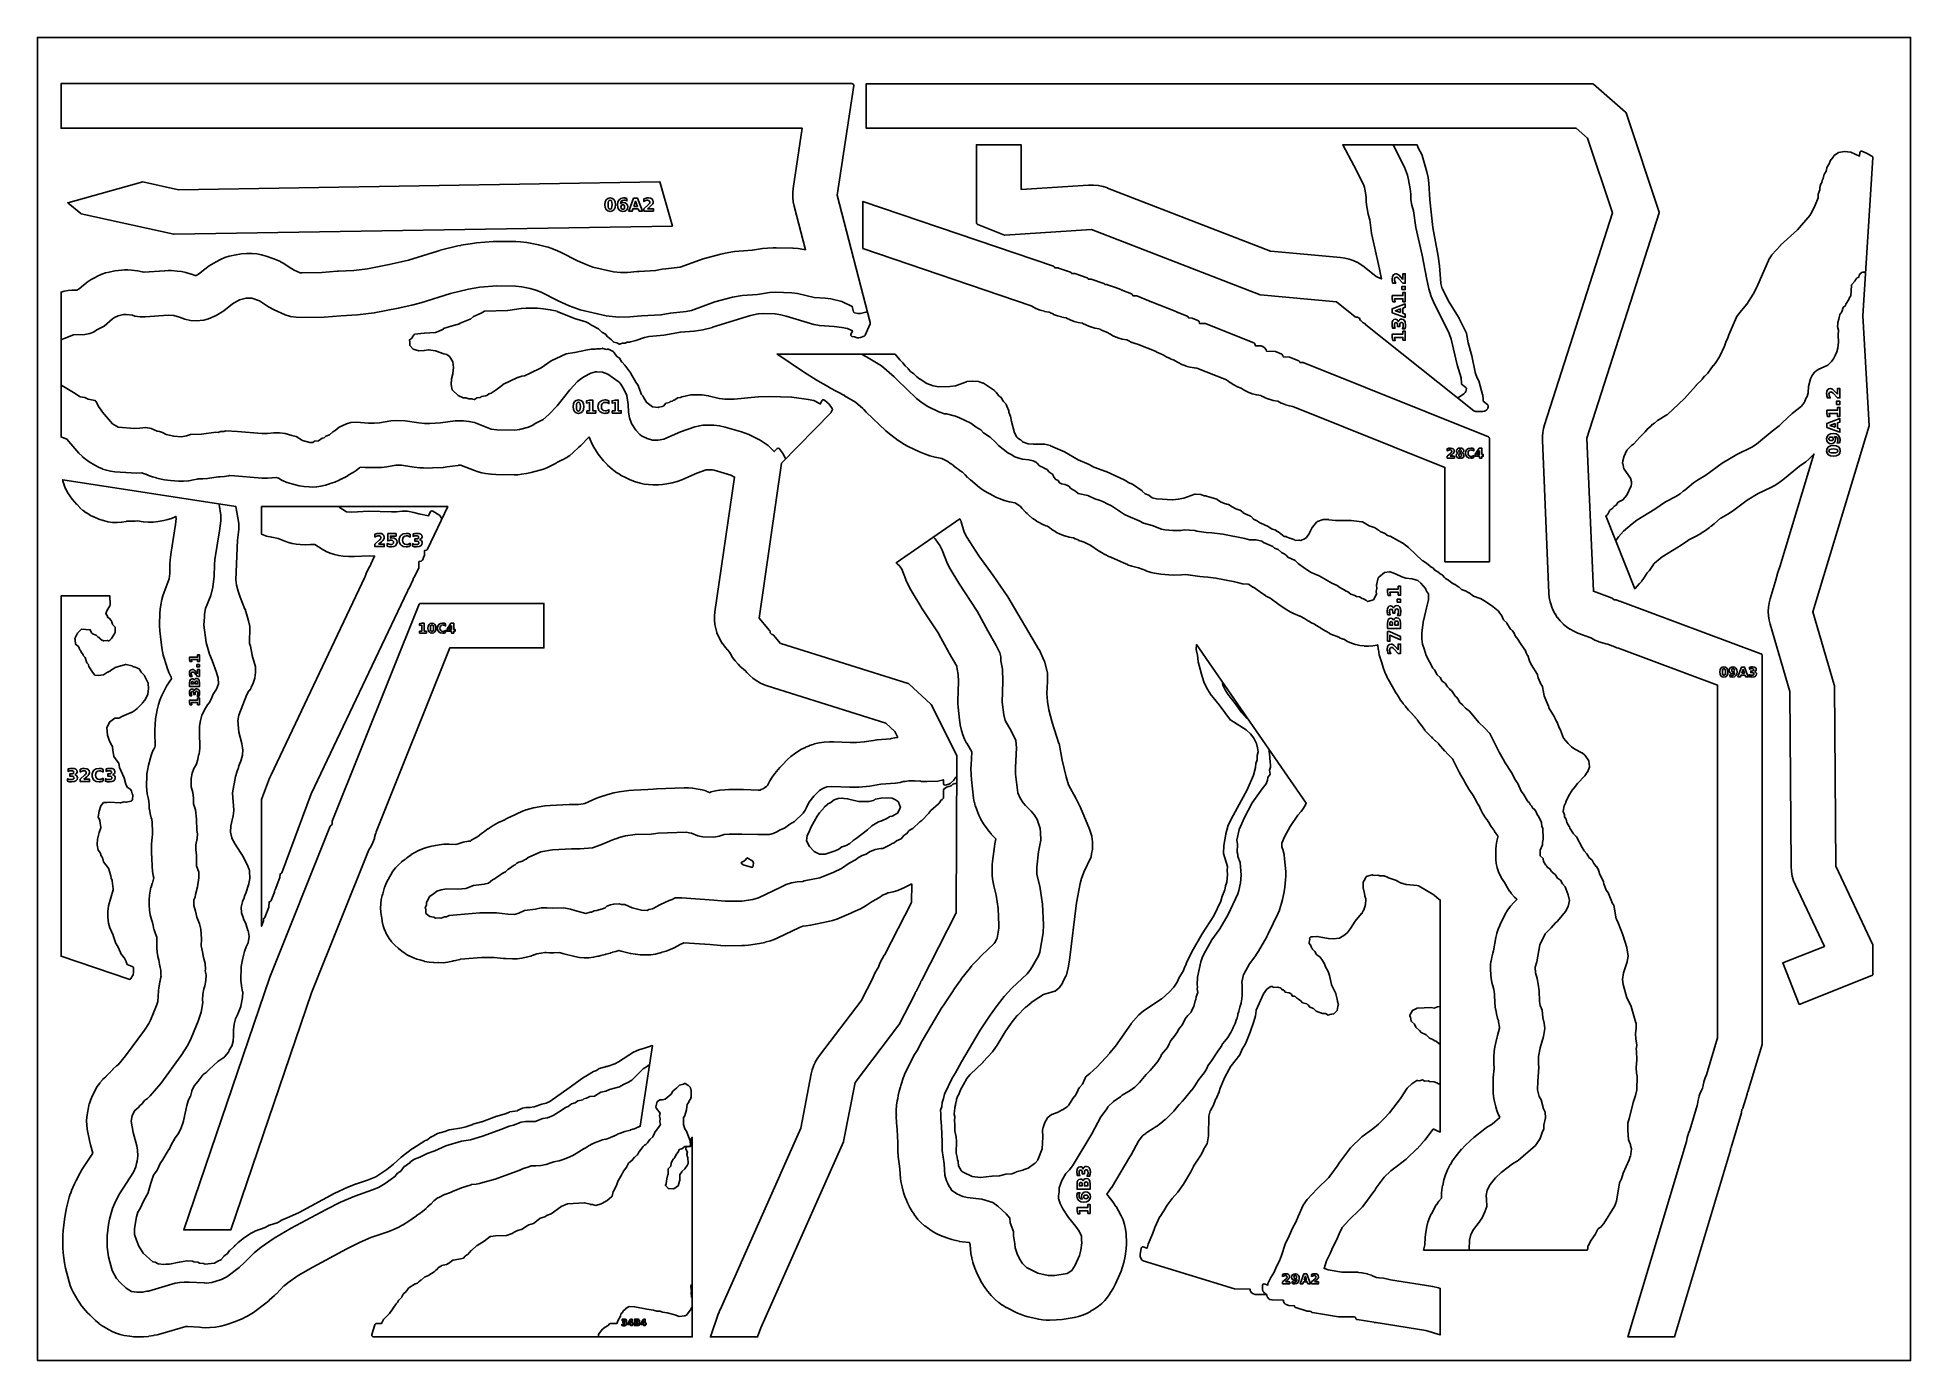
# Model space of a CAD drawing. Header units: millimetres. Extents: x 0 to 841, y 0 to 594.
import ezdxf

# ---------------------------------------------------------------- set-up
doc = ezdxf.new("R2010")
doc.units = ezdxf.units.MM
for name, color, linetype in [('CUT', 1, 'Continuous'), ('ENGRAVE', 5, 'Continuous'), ('SHEET_EDGE_DO_NOT_CUT', 8, 'Continuous')]:
    doc.layers.add(name, color=color, linetype=linetype)

msp = doc.modelspace()

# ---------------------------------------------------------------- linework, layer by layer
at = {"layer": 'CUT'}
for points in [[(365.72, 573.26), (365.77, 573.26), (365.82, 573.25), (365.95, 573.22), (366, 573.21), (366.05, 573.2), (366.09, 573.18), (366.13, 573.15), (366.18, 573.12), (366.22, 573.09), (366.26, 573.06), (366.29, 573.02), (366.32, 572.98), (366.35, 572.93), (366.44, 572.75), (366.46, 572.71), (366.48, 572.66), (366.49, 572.61), (366.49, 572.56), (366.49, 572.5), (366.49, 572.45), (359.09, 523.27), (359.09, 523.26), (359.09, 523.25), (373.87, 466.03), (373.88, 465.99), (373.89, 465.94), (373.89, 465.89), (373.89, 465.84), (373.85, 465.59), (373.85, 465.55), (373.83, 465.5), (373.82, 465.46), (371.56, 460.31), (371.54, 460.27), (371.51, 460.22), (371.48, 460.18), (371.32, 459.99), (371.28, 459.96), (371.25, 459.93), (371.2, 459.9), (371.16, 459.88), (371.12, 459.86), (369.5, 459.25), (369.45, 459.24), (369.4, 459.23), (368.75, 459.13), (368.7, 459.12), (368.66, 459.12), (368.61, 459.13), (368.14, 459.19), (368.09, 459.19), (368.04, 459.21), (366.82, 459.62), (366.81, 459.62), (366.8, 459.62), (365.73, 459.8), (365.68, 459.81), (365.63, 459.82), (365.58, 459.84), (365.54, 459.87), (365.5, 459.9), (365.46, 459.93), (365.36, 460.02), (365.33, 460.06), (365.3, 460.1), (365.27, 460.14), (365.25, 460.19), (365.23, 460.24), (365.22, 460.29), (365.19, 460.42), (365.19, 460.47), (365.19, 460.52), (365.19, 460.57), (365.2, 460.62), (365.21, 460.66), (365.22, 460.71), (365.9, 462.33), (365.9, 462.34), (365.89, 462.34), (363.68, 463.31), (363.67, 463.31), (363.66, 463.32), (361.19, 463.81), (361.17, 463.81), (357.74, 464.22), (357.73, 464.22), (351.18, 464.66), (351.12, 464.67), (348.68, 465.12), (348.62, 465.13), (336.21, 468.9), (336.2, 468.91), (333.71, 469.49), (333.7, 469.49), (331.18, 469.89), (331.15, 469.89), (326.19, 470.04), (326.16, 470.04), (323.69, 469.86), (323.66, 469.86), (320.2, 469.24), (320.17, 469.23), (303.12, 463.87), (303.1, 463.86), (298.77, 462.7), (298.71, 462.69), (294.8, 462.14), (294.76, 462.14), (288.73, 461.75), (288.7, 461.75), (281.25, 460.4), (281.2, 460.39), (274.65, 459.79), (274.61, 459.79), (272.61, 459.33), (272.57, 459.32), (268.73, 457.91), (268.69, 457.9), (268.65, 457.89), (266.89, 457.57), (266.88, 457.57), (266.87, 457.56), (266.2, 457.29), (266.15, 457.28), (266.09, 457.26), (266.04, 457.26), (264.78, 457.18), (264.77, 457.18), (264.76, 457.18), (263.82, 456.76), (263.77, 456.74), (263.72, 456.73), (263.67, 456.72), (263.62, 456.71), (262.76, 456.71), (262.74, 456.71), (262.73, 456.7), (261.38, 456.36), (261.33, 456.35), (261.28, 456.34), (261.23, 456.34), (261.18, 456.35), (261.13, 456.36), (261.08, 456.37), (261.03, 456.39), (260.08, 456.87), (260.07, 456.88), (260.06, 456.88), (258.84, 457.16), (258.79, 457.18), (258.74, 457.2), (258.7, 457.22), (258.65, 457.25), (258.61, 457.29), (258.58, 457.33), (257.79, 458.25), (257.78, 458.26), (257.77, 458.27), (256.22, 459.39), (256.18, 459.43), (256.13, 459.48), (255.07, 460.75), (255.06, 460.76), (255.05, 460.76), (253.73, 461.48), (253.69, 461.51), (253.65, 461.53), (253.62, 461.57), (251.94, 463.25), (251.93, 463.26), (251.92, 463.26), (248.78, 464.82), (248.75, 464.84), (248.71, 464.86), (247.44, 465.75), (247.43, 465.76), (247.42, 465.76), (246.2, 466.37), (246.19, 466.38), (246.18, 466.38), (241.18, 467.88), (241.14, 467.89), (233.4, 471.04), (233.39, 471.04), (233.38, 471.05), (230.23, 471.73), (230.22, 471.74), (227.28, 472.16), (227.27, 472.16), (224.52, 472.42), (224.5, 472.43), (219.51, 472.46), (219.49, 472.46), (217.18, 472.27), (217.16, 472.27), (211.17, 471.35), (211.11, 471.35), (200.79, 471.17), (200.78, 471.17), (200.77, 471.16), (199.2, 470.23), (199.15, 470.2), (195.77, 468.69), (195.76, 468.69), (195.76, 468.68), (194.36, 467.54), (194.32, 467.51), (194.27, 467.48), (194.22, 467.46), (189.84, 465.77), (189.83, 465.76), (189.82, 465.76), (189.17, 465.31), (189.13, 465.29), (189.09, 465.27), (189.05, 465.25), (189.01, 465.24), (186.19, 464.57), (186.16, 464.56), (182.31, 463.27), (182.29, 463.26), (182.29, 463.26), (181.73, 462.78), (181.69, 462.74), (181.64, 462.72), (181.6, 462.7), (179.95, 461.99), (179.91, 461.98), (178.72, 461.6), (178.68, 461.58), (178.64, 461.58), (178.6, 461.57), (173.71, 461.28), (173.7, 461.28), (169.34, 460.76), (169.33, 460.76), (169.33, 460.75), (169.15, 460.46), (169.12, 460.43), (169.09, 460.39), (169.06, 460.36), (169.02, 460.33), (168.99, 460.31), (168.7, 460.13), (168.69, 460.12), (168.69, 460.11), (168.02, 459.05), (168, 459.01), (167.97, 458.98), (167.94, 458.95), (167.9, 458.92), (167.06, 458.27), (167.05, 458.26), (167.05, 458.25), (167.25, 457.24), (167.26, 457.18), (167.26, 457.13), (167.22, 455.77), (167.22, 455.76), (167.23, 455.75), (168.68, 454.08), (168.69, 454.07), (168.71, 454.07), (171.18, 453.25), (171.19, 453.25), (171.2, 453.25), (173.68, 453.4), (173.69, 453.4), (173.7, 453.4), (175.54, 453.78), (175.58, 453.79), (175.63, 453.79), (175.68, 453.79), (175.73, 453.79), (178.6, 453.28), (178.64, 453.27), (178.67, 453.26), (182.46, 451.97), (182.49, 451.96), (183.59, 451.73), (183.64, 451.72), (183.68, 451.7), (183.73, 451.68), (183.77, 451.66), (185.01, 450.84), (185.05, 450.81), (185.08, 450.78), (185.11, 450.74), (185.14, 450.7), (185.17, 450.66), (186.46, 448.34), (186.49, 448.3), (186.5, 448.25), (186.52, 448.2), (186.53, 448.15), (186.77, 445.9), (186.78, 445.85), (186.77, 445.79), (186.44, 443.09), (186.43, 443.04), (185.87, 440.75), (185.87, 440.74), (185.87, 440.73), (185.75, 438.27), (185.75, 438.26), (185.75, 438.25), (186.13, 435.77), (186.13, 435.76), (186.14, 435.75), (188.84, 433.27), (188.85, 433.26), (188.86, 433.25), (191.18, 432.26), (191.19, 432.25), (191.21, 432.25), (192.23, 432.17), (192.27, 432.17), (192.32, 432.16), (193.68, 431.79), (193.69, 431.79), (193.7, 431.79), (195.2, 431.69), (195.26, 431.69), (195.31, 431.67), (196.18, 431.43), (196.19, 431.42), (196.2, 431.43), (197.12, 432.13), (197.16, 432.16), (197.2, 432.19), (197.25, 432.21), (197.3, 432.22), (197.35, 432.23), (197.4, 432.24), (198.68, 432.3), (198.69, 432.3), (198.7, 432.31), (199.18, 432.67), (199.22, 432.7), (199.26, 432.72), (199.31, 432.74), (199.36, 432.76), (199.41, 432.77), (201.18, 433.04), (201.19, 433.04), (201.2, 433.05), (201.75, 433.25), (201.76, 433.26), (201.77, 433.27), (202.71, 434), (202.75, 434.02), (202.79, 434.05), (202.83, 434.07), (202.87, 434.08), (203.68, 434.33), (203.69, 434.33), (203.7, 434.34), (205.89, 435.74), (205.9, 435.76), (208.91, 438.07), (208.95, 438.1), (208.99, 438.13), (215.55, 441.34), (215.59, 441.36), (215.63, 441.37), (217.43, 441.91), (217.5, 441.93), (218.68, 442.11), (218.69, 442.11), (218.7, 442.12), (221.19, 443.21), (221.21, 443.21), (226.15, 445.69), (226.18, 445.7), (230.65, 448.75), (230.68, 448.77), (230.71, 448.79), (237.32, 451.98), (237.37, 451.99), (237.41, 452.01), (237.46, 452.02), (241.2, 452.61), (241.21, 452.62), (246.2, 453.67), (246.23, 453.68), (248.63, 454.01), (248.68, 454.01), (250.36, 454.07), (250.38, 454.07), (250.39, 454.08), (251.11, 454.26), (251.17, 454.27), (251.22, 454.28), (251.27, 454.27), (252.78, 454.16), (252.79, 454.16), (252.8, 454.17), (253.58, 454.41), (253.63, 454.43), (253.68, 454.43), (253.73, 454.44), (253.78, 454.44), (253.82, 454.43), (253.87, 454.42), (255.48, 453.96), (255.49, 453.96), (255.51, 453.96), (255.94, 454.1), (255.98, 454.11), (256.03, 454.12), (256.08, 454.12), (256.13, 454.12), (256.24, 454.11), (256.29, 454.1), (256.34, 454.09), (256.38, 454.07), (256.43, 454.05), (258.49, 452.96), (258.54, 452.93), (258.58, 452.89), (258.75, 452.74), (258.79, 452.7), (258.83, 452.66), (260.17, 450.77), (260.18, 450.76), (260.19, 450.75), (261.15, 450.1), (261.19, 450.08), (261.23, 450.04), (261.26, 450.01), (261.29, 449.97), (262.44, 448.29), (262.46, 448.27), (263.7, 446.88), (263.72, 446.85), (266.42, 443.24), (266.46, 443.18), (268.68, 439.19), (268.68, 439.18), (268.69, 439.17), (269.47, 438.26), (269.5, 438.22), (269.52, 438.19), (269.54, 438.15), (269.56, 438.11), (271.19, 433.74), (271.19, 433.73), (271.2, 433.72), (271.69, 433.25), (271.72, 433.22), (271.75, 433.18), (271.77, 433.14), (271.79, 433.11), (272.22, 432.23), (272.24, 432.2), (273.67, 429.98), (273.68, 429.97), (273.69, 429.96), (276.18, 428.24), (276.19, 428.24), (276.2, 428.23), (278.68, 427.86), (278.69, 427.86), (278.7, 427.86), (278.98, 428.02), (279.02, 428.04), (279.06, 428.05), (279.1, 428.06), (279.15, 428.07), (280.44, 428.26), (280.45, 428.26), (280.46, 428.26), (281.18, 428.58), (281.19, 428.58), (281.2, 428.59), (281.92, 429.61), (281.95, 429.65), (281.98, 429.68), (282.02, 429.72), (282.09, 429.78), (282.13, 429.8), (282.17, 429.83), (282.21, 429.85), (282.25, 429.86), (282.3, 429.87), (283.68, 430.17), (283.69, 430.18), (283.7, 430.19), (283.96, 430.41), (284, 430.44), (284.04, 430.47), (284.08, 430.49), (284.12, 430.51), (284.17, 430.52), (285.08, 430.76), (285.09, 430.76), (285.1, 430.77), (285.62, 431.12), (285.66, 431.15), (285.71, 431.17), (285.76, 431.19), (285.81, 431.2), (286.18, 431.27), (286.19, 431.28), (286.2, 431.28), (287.25, 432.08), (287.3, 432.11), (287.35, 432.13), (287.4, 432.15), (287.45, 432.17), (287.5, 432.18), (288.68, 432.3), (288.69, 432.3), (288.7, 432.31), (289.25, 432.66), (289.29, 432.69), (289.33, 432.7), (289.38, 432.72), (289.42, 432.73), (293.3, 433.53), (293.34, 433.54), (293.38, 433.54), (295.8, 433.62), (295.82, 433.62), (298.39, 433.57), (298.45, 433.56), (301.13, 433.18), (301.18, 433.17), (306.15, 431.92), (306.18, 431.91), (308.7, 431.63), (308.73, 431.63), (312.83, 431.63), (312.85, 431.63), (323.66, 432.63), (323.68, 432.64), (328.65, 432.82), (328.68, 432.82), (338.62, 432.52), (338.68, 432.51), (346.15, 431.47), (346.18, 431.46), (348.51, 430.99), (348.56, 430.98), (348.6, 430.96), (348.65, 430.94), (351.1, 429.64), (351.13, 429.63), (351.17, 429.6), (351.46, 429.38), (351.47, 429.38), (351.48, 429.39), (352.18, 430.92), (352.2, 430.96), (352.23, 431), (352.26, 431.04), (352.3, 431.08), (352.34, 431.11), (352.41, 431.17), (352.45, 431.19), (352.5, 431.22), (352.55, 431.24), (352.6, 431.25), (352.65, 431.26), (352.81, 431.27), (352.86, 431.28), (352.92, 431.27), (352.97, 431.27), (353.02, 431.25), (353.07, 431.23), (353.21, 431.17), (353.25, 431.15), (353.28, 431.13), (353.32, 431.1), (355.4, 429.43), (355.44, 429.4), (355.47, 429.36), (355.5, 429.32), (356.82, 427.4), (356.84, 427.36), (356.86, 427.32), (356.88, 427.27), (356.89, 427.22), (356.9, 427.17), (356.9, 427.12), (356.9, 426.93), (356.9, 426.88), (356.89, 426.83), (356.88, 426.78), (356.86, 426.73), (356.42, 425.79), (356.4, 425.74), (356.36, 425.69), (356.33, 425.65), (334.1, 402.87), (334.09, 402.86), (334.09, 402.85), (324, 333.27), (324, 333.26), (324.01, 333.25), (328.74, 327.73), (328.77, 327.69), (328.8, 327.65), (328.82, 327.61), (328.87, 327.49), (328.89, 327.44), (328.9, 327.4), (328.91, 327.35), (328.91, 327.3), (328.92, 326.8), (328.93, 326.79), (328.93, 326.78), (329.72, 326), (329.73, 325.99), (329.74, 325.99), (330, 325.96), (330.05, 325.96), (330.09, 325.95), (330.13, 325.94), (330.17, 325.92), (330.21, 325.9), (330.35, 325.82), (330.4, 325.79), (330.44, 325.75), (330.48, 325.71), (333.68, 321.99), (333.69, 321.98), (333.7, 321.97), (390.99, 303.98), (391.03, 303.97), (391.07, 303.95), (391.11, 303.92), (391.14, 303.9), (391.18, 303.87), (401.15, 294.64), (401.18, 294.61), (401.21, 294.57), (401.24, 294.54), (401.26, 294.5), (412.74, 271.63), (412.76, 271.59), (412.77, 271.54), (412.82, 271.39), (412.83, 271.34), (412.84, 271.29), (412.84, 271.25), (412.46, 200.92), (412.46, 200.87), (412.46, 200.82), (412.44, 200.78), (412.43, 200.73), (412.41, 200.69), (397.06, 170.72), (397.03, 170.67), (397, 170.63), (396.91, 170.51), (396.87, 170.48), (396.84, 170.44), (396.8, 170.42), (396.77, 170.39), (396.63, 170.31), (396.62, 170.31), (396.62, 170.3), (396.54, 169.78), (396.53, 169.72), (396.52, 169.67), (396.49, 169.62), (394.46, 165.67), (394.44, 165.63), (394.41, 165.59), (394.38, 165.55), (394.16, 165.31), (394.15, 165.3), (394.15, 165.29), (394.08, 164.96), (394.07, 164.92), (394.05, 164.87), (394.04, 164.83), (386.83, 150.8), (386.81, 150.76), (386.78, 150.72), (367.08, 124.88), (367.08, 124.87), (367.07, 124.86), (361.9, 98.32), (361.89, 98.26), (361.87, 98.21), (324.74, 14.71), (324.73, 14.69), (323.31, 10.62), (302.12, 10.62), (305.85, 21.28), (305.86, 21.3), (306.45, 22.81), (306.46, 22.83), (342.69, 104.3), (342.7, 104.31), (342.7, 104.33), (347.44, 128.69), (347.45, 128.71), (347.87, 130.46), (347.89, 130.5), (348.47, 132.19), (348.48, 132.24), (349.21, 133.87), (349.24, 133.91), (350.11, 135.47), (350.14, 135.51), (351.16, 136.99), (351.18, 137.01), (369.82, 161.47), (369.83, 161.47), (369.83, 161.48), (375.23, 171.99), (375.23, 172), (375.24, 172.01), (375.26, 172.1), (375.28, 172.15), (376.02, 173.92), (376.04, 173.96), (376.95, 175.65), (376.97, 175.69), (377.55, 176.55), (377.55, 176.56), (377.56, 176.58), (377.56, 176.6), (377.58, 176.65), (378.28, 178.46), (378.3, 178.5), (379.18, 180.24), (379.2, 180.28), (380.24, 181.92), (380.27, 181.96), (380.48, 182.22), (380.48, 182.23), (380.49, 182.24), (392.49, 205.62), (392.5, 205.63), (392.5, 205.65), (392.54, 213.97), (392.54, 213.98), (392.53, 213.97), (391.68, 213.52), (391.67, 213.51), (388.34, 211.89), (388.31, 211.88), (386.32, 211.05), (386.27, 211.03), (384.21, 210.42), (384.16, 210.41), (382.05, 210.03), (381.99, 210.02), (381.9, 210.01), (381.89, 210.01), (381.88, 210.01), (381.02, 209.52), (380.97, 209.49), (379.17, 208.71), (379.16, 208.71), (379.15, 208.7), (378.19, 208.02), (378.16, 207.99), (376.75, 207.15), (376.73, 207.14), (374.8, 206.1), (374.78, 206.09), (372.13, 204.32), (372.12, 204.31), (370.89, 203.55), (370.85, 203.53), (369.57, 202.86), (369.56, 202.86), (366.17, 201.25), (366.16, 201.25), (365.26, 200.85), (365.25, 200.85), (358.87, 198.21), (358.84, 198.2), (356.98, 197.53), (356.93, 197.52), (355.02, 197.05), (354.99, 197.04), (349.4, 195.96), (349.37, 195.95), (349.19, 195.89), (349.14, 195.88), (347.2, 195.43), (347.15, 195.42), (345.17, 195.18), (345.14, 195.17), (343.62, 195.06), (343.61, 195.06), (343.6, 195.06), (342.16, 194.41), (342.15, 194.41), (332.4, 189.71), (332.38, 189.7), (330.79, 189.01), (330.75, 189), (329.11, 188.46), (329.09, 188.45), (326.62, 187.76), (326.59, 187.75), (324.22, 187.25), (324.19, 187.24), (319.2, 186.48), (319.18, 186.48), (317.73, 186.32), (317.7, 186.31), (316.24, 186.26), (316.23, 186.26), (308.77, 186.24), (308.74, 186.24), (306.77, 186.34), (306.74, 186.34), (302.05, 186.8), (302.04, 186.8), (290.28, 187.57), (290.27, 187.57), (290.26, 187.56), (288.57, 186.83), (288.55, 186.82), (285.89, 185.35), (285.87, 185.33), (284.15, 184.49), (284.1, 184.47), (282.33, 183.8), (282.28, 183.79), (280.43, 183.29), (280.41, 183.29), (280.26, 183.26), (280.22, 183.24), (279.68, 183.04), (279.63, 183.03), (277.57, 182.5), (277.51, 182.49), (275.41, 182.2), (275.35, 182.19), (273.21, 182.13), (273.18, 182.13), (270.71, 182.19), (270.68, 182.19), (268.51, 182.37), (268.46, 182.38), (266.32, 182.79), (266.29, 182.8), (262.07, 183.86), (262.05, 183.86), (261.04, 184.16), (261.03, 184.17), (261.02, 184.16), (259.67, 183.69), (259.63, 183.67), (258.23, 183.29), (258.21, 183.29), (258.09, 183.26), (258.06, 183.25), (257.34, 182.97), (257.29, 182.96), (255.25, 182.42), (255.19, 182.41), (255.17, 182.41), (255.16, 182.41), (255.15, 182.4), (254.91, 182.31), (254.86, 182.3), (253.01, 181.79), (252.96, 181.78), (251.98, 181.61), (251.95, 181.61), (251.69, 181.53), (251.67, 181.53), (249.67, 181.07), (249.62, 181.06), (247.59, 180.81), (247.54, 180.81), (245.5, 180.78), (245.45, 180.78), (243.41, 180.96), (243.36, 180.97), (241.35, 181.36), (241.32, 181.36), (236.36, 182.61), (236.34, 182.61), (234.78, 183.07), (234.76, 183.08), (234.6, 183.13), (234.59, 183.13), (234.58, 183.13), (231.92, 183.07), (231.9, 183.07), (229.98, 183.11), (229.95, 183.11), (228.36, 183.23), (228.35, 183.23), (228.34, 183.23), (227.9, 183.13), (227.88, 183.13), (226.09, 182.83), (226.06, 182.82), (224.21, 182.6), (224.2, 182.6), (224.19, 182.6), (222.98, 182.1), (222.94, 182.08), (221.46, 181.61), (221.44, 181.6), (219.51, 181.06), (219.49, 181.06), (217.49, 180.61), (217.44, 180.6), (215.42, 180.37), (215.37, 180.36), (213.32, 180.34), (213.3, 180.34), (210.37, 180.46), (210.36, 180.46), (209.26, 180.54), (209.25, 180.54), (205.1, 180.94), (205.08, 180.94), (199.45, 181), (199.43, 181), (189.88, 180.15), (189.87, 180.15), (189.86, 180.14), (189.74, 180.1), (189.69, 180.08), (187.77, 179.58), (187.72, 179.57), (186.88, 179.44), (186.87, 179.44), (186.86, 179.44), (186.29, 179.26), (186.24, 179.24), (184.25, 178.83), (184.2, 178.82), (182.18, 178.62), (182.13, 178.62), (180.1, 178.63), (180.04, 178.63), (179.8, 178.66), (179.76, 178.66), (178.02, 178.62), (177.97, 178.63), (175.89, 178.81), (175.84, 178.82), (173.79, 179.22), (173.74, 179.24), (171.75, 179.86), (171.7, 179.88), (171.68, 179.89), (171.67, 179.89), (171.66, 179.89), (170.33, 180.23), (170.28, 180.25), (168.54, 180.88), (168.5, 180.89), (166.82, 181.68), (166.78, 181.71), (165.19, 182.65), (165.15, 182.68), (163.65, 183.78), (163.63, 183.79), (161.9, 185.18), (161.88, 185.2), (160.4, 186.53), (160.36, 186.56), (159.02, 188.03), (158.99, 188.07), (157.81, 189.66), (157.78, 189.71), (156.77, 191.41), (156.75, 191.46), (155.91, 193.25), (155.89, 193.3), (155.25, 195.18), (155.23, 195.22), (154.78, 197.16), (154.77, 197.21), (154.58, 198.69), (154.57, 198.71), (154.42, 199.3), (154.41, 199.35), (154.13, 201.2), (154.13, 201.24), (154.03, 203.11), (154.03, 203.16), (154.11, 205.03), (154.11, 205.08), (154.37, 206.93), (154.38, 206.98), (154.81, 208.8), (154.82, 208.84), (155.07, 209.56), (155.08, 209.59), (155.32, 210.75), (155.33, 210.8), (155.89, 212.58), (155.9, 212.62), (156.62, 214.34), (156.64, 214.39), (157.53, 216.03), (157.55, 216.07), (157.81, 216.46), (157.83, 216.49), (158.59, 218.02), (158.62, 218.06), (159.6, 219.64), (159.63, 219.68), (160.76, 221.15), (160.79, 221.18), (162.05, 222.54), (162.08, 222.57), (163.47, 223.8), (163.5, 223.83), (165.01, 224.94), (165.03, 224.95), (165.6, 225.33), (165.62, 225.35), (166.31, 225.94), (166.33, 225.95), (167.81, 227.1), (167.85, 227.13), (169.42, 228.12), (169.46, 228.15), (171.11, 228.99), (171.16, 229.01), (172.9, 229.69), (172.92, 229.7), (174.75, 230.32), (174.77, 230.33), (176.29, 230.78), (176.33, 230.79), (177.88, 231.11), (177.9, 231.11), (180.37, 231.53), (180.4, 231.53), (182.48, 231.77), (182.54, 231.77), (184.63, 231.78), (184.66, 231.78), (187.83, 231.63), (187.84, 231.63), (187.85, 231.63), (188.89, 232.02), (188.91, 232.03), (191.14, 232.7), (191.2, 232.71), (193.49, 233.12), (193.52, 233.12), (194.43, 233.23), (194.44, 233.23), (194.45, 233.24), (194.61, 233.37), (194.65, 233.4), (196.32, 234.45), (196.36, 234.48), (196.58, 234.59), (196.59, 234.59), (196.6, 234.6), (196.75, 234.71), (196.77, 234.72), (198.32, 235.76), (198.36, 235.79), (198.38, 235.8), (198.39, 235.81), (198.4, 235.81), (199.41, 236.61), (199.44, 236.64), (200.7, 237.47), (200.71, 237.48), (200.72, 237.49), (200.85, 237.61), (200.89, 237.64), (202.26, 238.68), (202.29, 238.71), (203.65, 239.57), (203.66, 239.57), (204.63, 240.25), (204.67, 240.28), (206.64, 241.35), (206.67, 241.36), (207.67, 241.83), (207.69, 241.84), (209.13, 242.45), (209.17, 242.47), (209.45, 242.56), (209.46, 242.56), (209.48, 242.57), (210.47, 243.18), (210.51, 243.21), (212, 243.96), (212.02, 243.97), (217.76, 246.59), (217.78, 246.6), (219.36, 247.23), (219.4, 247.25), (221.02, 247.74), (221.06, 247.75), (222.73, 248.11), (222.75, 248.11), (227.88, 248.98), (227.91, 248.98), (230.19, 249.23), (230.22, 249.23), (238.73, 249.66), (238.75, 249.66), (239.89, 249.69), (239.91, 249.69), (242.85, 249.67), (242.88, 249.67), (244.96, 249.86), (244.98, 249.87), (244.99, 249.87), (245.68, 250.11), (245.7, 250.12), (250.64, 252.28), (250.66, 252.29), (252.38, 252.95), (252.42, 252.96), (254.19, 253.46), (254.22, 253.46), (254.34, 253.49), (254.37, 253.5), (256.02, 254.07), (256.06, 254.08), (258.81, 254.82), (258.84, 254.82), (261.15, 255.3), (261.18, 255.3), (265.53, 255.92), (265.56, 255.92), (267.72, 256.11), (267.74, 256.11), (274.09, 256.31), (274.11, 256.31), (276.38, 256.57), (276.4, 256.57), (277.9, 256.69), (277.92, 256.69), (290.39, 257.19), (290.41, 257.19), (292.27, 257.17), (292.32, 257.17), (294.17, 256.98), (294.21, 256.97), (295.79, 256.66), (295.81, 256.65), (296.63, 256.57), (296.68, 256.56), (298.42, 256.22), (298.47, 256.21), (300.17, 255.71), (300.22, 255.69), (301.74, 255.09), (301.75, 255.09), (301.76, 255.09), (301.93, 255.08), (301.95, 255.08), (301.96, 255.09), (302.54, 255.26), (302.56, 255.27), (304.39, 255.72), (304.44, 255.73), (306.3, 256.01), (306.33, 256.02), (308.59, 256.25), (308.61, 256.25), (310.47, 256.35), (310.49, 256.35), (316.05, 256.39), (316.07, 256.39), (317.01, 256.37), (317.02, 256.37), (323.53, 256.11), (323.55, 256.11), (324.48, 256.13), (324.49, 256.13), (324.5, 256.14), (324.76, 256.28), (324.8, 256.3), (325.82, 256.73), (325.84, 256.73), (325.85, 256.74), (326.17, 256.98), (326.19, 256.99), (327.33, 257.75), (327.35, 257.76), (327.45, 257.83), (327.46, 257.83), (327.47, 257.84), (327.84, 258.21), (327.85, 258.21), (327.85, 258.22), (327.95, 258.45), (327.96, 258.48), (328.81, 260.22), (328.84, 260.26), (329.85, 261.91), (329.88, 261.95), (331.05, 263.49), (331.07, 263.51), (333.35, 266.22), (333.36, 266.23), (334.31, 267.27), (334.32, 267.28), (336.77, 269.81), (336.79, 269.82), (338.25, 271.17), (338.28, 271.21), (339.87, 272.4), (339.89, 272.42), (341.34, 273.4), (341.36, 273.42), (343.03, 274.43), (343.08, 274.46), (344.84, 275.3), (344.86, 275.31), (346.6, 276.04), (346.63, 276.05), (348.72, 276.79), (348.78, 276.81), (350.93, 277.31), (350.98, 277.32), (353.19, 277.57), (353.22, 277.57), (355.58, 277.71), (355.6, 277.71), (357.6, 277.72), (357.62, 277.72), (364.87, 277.4), (364.89, 277.4), (367.76, 277.43), (367.78, 277.43), (371.2, 277.72), (371.22, 277.72), (375.38, 278.42), (375.4, 278.43), (376.93, 278.62), (376.95, 278.62), (383.02, 279.16), (383.03, 279.16), (383.34, 279.2), (383.37, 279.21), (384.9, 279.58), (384.95, 279.59), (386.26, 279.78), (386.27, 279.78), (386.27, 279.79), (384.99, 282.34), (384.98, 282.35), (384.97, 282.36), (380.94, 286.13), (380.93, 286.13), (380.92, 286.14), (327.7, 302.9), (327.67, 302.9), (325.97, 303.53), (325.93, 303.55), (324.3, 304.32), (324.26, 304.34), (322.71, 305.27), (322.67, 305.29), (321.21, 306.35), (321.17, 306.38), (319.82, 307.57), (319.79, 307.6), (318.54, 308.92), (318.53, 308.94), (317.88, 309.68), (317.88, 309.69), (317.87, 309.7), (316.99, 310.36), (316.96, 310.39), (315.58, 311.64), (315.57, 311.66), (314.57, 312.65), (314.55, 312.67), (313.27, 314.09), (313.24, 314.13), (312.11, 315.65), (312.08, 315.69), (311.1, 317.32), (311.08, 317.36), (310.83, 317.89), (310.82, 317.9), (310.82, 317.91), (308.83, 320.23), (308.81, 320.25), (307.67, 321.71), (307.64, 321.75), (306.65, 323.31), (306.63, 323.35), (305.79, 325), (305.77, 325.04), (305.09, 326.76), (305.07, 326.8), (304.56, 328.58), (304.55, 328.62), (304.2, 330.44), (304.2, 330.48), (304.02, 332.32), (304.02, 332.37), (304.03, 334.22), (304.03, 334.26), (304.21, 336.11), (304.21, 336.14), (312.97, 396.6), (312.97, 396.61), (312.96, 396.62), (311.34, 397.42), (311.32, 397.43), (309.87, 397.98), (309.85, 397.99), (303.81, 399.69), (303.8, 399.69), (303.05, 399.86), (303.02, 399.87), (302.78, 399.89), (302.75, 399.89), (300.47, 399.88), (300.46, 399.88), (300.45, 399.88), (300.21, 399.84), (300.2, 399.84), (300.19, 399.83), (296.06, 398.4), (296.03, 398.39), (289.38, 395.4), (289.35, 395.39), (287.26, 394.59), (287.21, 394.58), (285.04, 394.02), (285.02, 394.02), (282.56, 393.53), (282.54, 393.53), (280.68, 393.25), (280.63, 393.25), (278.75, 393.16), (278.72, 393.15), (276.27, 393.15), (276.24, 393.15), (274.37, 393.24), (274.32, 393.24), (272.48, 393.5), (272.43, 393.51), (270.61, 393.95), (270.58, 393.96), (268.09, 394.69), (268.07, 394.69), (266.17, 395.36), (266.12, 395.38), (264.29, 396.23), (264.27, 396.24), (261.81, 397.56), (261.79, 397.57), (260.24, 398.49), (260.2, 398.51), (258.75, 399.57), (258.73, 399.58), (258.04, 400.13), (258.01, 400.15), (255.96, 402.04), (255.94, 402.07), (254.15, 403.96), (254.14, 403.97), (252.92, 405.4), (252.89, 405.43), (251.81, 406.97), (251.8, 406.99), (249.86, 410.04), (249.85, 410.06), (248.9, 411.73), (248.88, 411.78), (248.1, 413.54), (248.09, 413.56), (247.69, 414.59), (247.68, 414.6), (247.68, 414.59), (247.63, 414.54), (247.62, 414.52), (243.93, 410.78), (243.92, 410.77), (243.13, 410), (243.11, 409.99), (240.5, 407.62), (240.48, 407.6), (239.01, 406.38), (238.97, 406.36), (237.39, 405.3), (237.35, 405.27), (235.67, 404.37), (235.65, 404.36), (233.43, 403.29), (233.4, 403.28), (232.86, 402.94), (232.83, 402.92), (230.47, 401.63), (230.44, 401.62), (228.77, 400.85), (228.75, 400.85), (227.22, 400.22), (227.18, 400.2), (225.6, 399.71), (225.58, 399.7), (221.68, 398.66), (221.65, 398.65), (219.58, 398.22), (219.55, 398.21), (217.4, 397.88), (217.38, 397.88), (215.72, 397.69), (215.68, 397.69), (214.01, 397.64), (213.99, 397.64), (205.9, 397.78), (205.87, 397.78), (203.65, 397.94), (203.62, 397.94), (201.13, 398.27), (201.11, 398.27), (199.49, 398.55), (199.45, 398.56), (197.87, 398.97), (197.83, 398.98), (196.28, 399.53), (196.26, 399.53), (190.43, 401.86), (190.42, 401.87), (190.41, 401.87), (190.08, 401.91), (190.05, 401.91), (189, 401.91), (188.96, 401.9), (183.85, 401.17), (183.83, 401.17), (182.24, 401), (182.22, 401), (177.41, 400.71), (177.39, 400.71), (175.75, 400.67), (175.73, 400.67), (173.29, 400.73), (173.27, 400.73), (171.69, 400.82), (171.67, 400.83), (169.18, 401.08), (169.16, 401.08), (168.15, 401.21), (168.13, 401.22), (163.38, 401.95), (163.34, 401.96), (161.63, 401.98), (161.61, 401.98), (160.94, 401.94), (160.91, 401.94), (156.93, 401.25), (156.9, 401.25), (154.43, 400.98), (154.4, 400.98), (152.11, 400.88), (152.1, 400.88), (151.22, 400.86), (151.21, 400.86), (148.7, 400.86), (148.68, 400.86), (147.11, 400.92), (147.09, 400.92), (144.94, 401.09), (144.93, 401.09), (144.92, 401.08), (144.75, 400.96), (144.72, 400.94), (144.6, 400.83), (144.58, 400.81), (143.2, 399.68), (143.17, 399.65), (141.71, 398.66), (141.67, 398.63), (140.12, 397.77), (140.08, 397.75), (139.84, 397.65), (139.82, 397.64), (139.81, 397.63), (139.51, 397.42), (139.47, 397.4), (137.94, 396.51), (137.9, 396.49), (136.29, 395.74), (136.25, 395.72), (136.23, 395.72), (136.22, 395.71), (136.21, 395.71), (135.47, 395.27), (135.42, 395.24), (133.51, 394.38), (133.46, 394.36), (131.47, 393.7), (131.42, 393.68), (131.23, 393.64), (131.21, 393.64), (131.2, 393.63), (131.15, 393.61), (131.11, 393.59), (129.28, 392.96), (129.23, 392.95), (127.35, 392.5), (127.3, 392.49), (125.38, 392.24), (125.33, 392.23), (123.39, 392.17), (123.36, 392.17), (121.96, 392.19), (121.93, 392.19), (119.74, 392.35), (119.69, 392.36), (117.53, 392.76), (117.5, 392.76), (114.24, 393.56), (114.21, 393.57), (112.07, 394.22), (112.01, 394.24), (109.97, 395.13), (109.92, 395.16), (108.18, 396.17), (108.17, 396.17), (108.16, 396.18), (107.13, 396.5), (107.12, 396.5), (107.11, 396.5), (105.32, 396.31), (105.29, 396.31), (103.24, 396.2), (103.21, 396.2), (100.77, 396.2), (100.75, 396.2), (99.05, 396.28), (99.03, 396.28), (88.5, 397.19), (88.49, 397.19), (86.19, 397.3), (86.18, 397.3), (86.17, 397.29), (86.04, 397.28), (86.03, 397.28), (86.02, 397.27), (85.85, 397.23), (85.81, 397.21), (83.97, 396.87), (83.93, 396.86), (82.07, 396.69), (82.02, 396.69), (81.23, 396.7), (81.19, 396.69), (76.36, 396.05), (76.33, 396.05), (74.3, 395.88), (74.28, 395.88), (72.17, 395.82), (72.16, 395.82), (72.15, 395.82), (71.72, 395.69), (71.68, 395.68), (70.04, 395.35), (70.02, 395.34), (67.91, 395), (67.89, 395), (65.62, 394.77), (65.56, 394.77), (63.29, 394.8), (63.26, 394.8), (59.78, 395.06), (59.74, 395.06), (57, 395.45), (56.97, 395.46), (53.51, 396.21), (53.49, 396.22), (51.68, 396.7), (51.63, 396.71), (49.89, 397.36), (49.85, 397.38), (48.6, 397.98), (48.59, 397.99), (48.58, 397.99), (48, 398.13), (47.95, 398.15), (46.84, 398.55), (46.83, 398.55), (46.81, 398.55), (46.81, 398.55), (44.44, 398.44), (44.41, 398.44), (42.07, 398.48), (42.04, 398.48), (34.73, 399.03), (34.7, 399.03), (32.85, 399.26), (32.8, 399.27), (30.99, 399.67), (30.94, 399.68), (29.18, 400.25), (29.13, 400.27), (27.43, 401.01), (27.39, 401.03), (25.75, 401.93), (25.73, 401.94), (23.25, 403.47), (23.23, 403.48), (21.59, 404.61), (21.55, 404.64), (20.04, 405.91), (20, 405.95), (18.62, 407.38), (18.6, 407.4), (14.06, 412.63), (14.05, 412.65), (13.24, 413.66), (13.23, 413.67), (13.22, 413.68), (12.07, 414.05), (12.03, 414.07), (10.62, 414.69), (10.62, 479.69), (12.03, 480.05), (12.07, 480.06), (13.73, 480.34), (13.77, 480.34), (15.46, 480.48), (15.48, 480.48), (17.54, 480.55), (17.55, 480.55), (17.56, 480.56), (17.64, 480.6), (17.66, 480.61), (18.77, 481.18), (18.78, 481.18), (18.79, 481.19), (20.64, 482.78), (20.65, 482.8), (21.87, 483.76), (21.88, 483.77), (22.71, 484.38), (22.73, 484.39), (24.1, 485.31), (24.13, 485.33), (25.58, 486.13), (25.59, 486.14), (27.22, 486.96), (27.24, 486.97), (28.83, 487.68), (28.87, 487.69), (30.5, 488.26), (30.54, 488.27), (32.23, 488.69), (32.25, 488.69), (34.73, 489.19), (34.75, 489.19), (36.3, 489.44), (36.34, 489.45), (37.9, 489.57), (37.92, 489.57), (39.03, 489.62), (39.05, 489.62), (40.58, 489.62), (40.62, 489.61), (42.15, 489.49), (42.17, 489.49), (44.96, 489.16), (44.99, 489.16), (47.06, 488.8), (47.11, 488.79), (47.89, 488.57), (47.9, 488.57), (47.91, 488.57), (57.1, 489.3), (57.12, 489.3), (58.64, 489.37), (58.68, 489.37), (60.2, 489.31), (60.22, 489.31), (62.7, 489.12), (62.72, 489.12), (64.65, 488.88), (64.7, 488.87), (66.59, 488.44), (66.61, 488.44), (69.08, 487.74), (69.11, 487.74), (70.81, 487.17), (70.84, 487.17), (71.1, 487.07), (71.11, 487.06), (71.12, 487.07), (71.17, 487.09), (71.2, 487.1), (72.24, 487.72), (72.27, 487.74), (75.08, 489.98), (75.1, 490), (77.12, 491.42), (77.15, 491.43), (80.25, 493.33), (80.27, 493.34), (82.11, 494.33), (82.16, 494.35), (84.08, 495.14), (84.13, 495.16), (86.14, 495.74), (86.16, 495.75), (89.14, 496.44), (89.17, 496.45), (91.45, 496.84), (91.51, 496.84), (93.81, 496.96), (93.84, 496.96), (96.32, 496.95), (96.34, 496.95), (98.45, 496.82), (98.5, 496.81), (100.57, 496.46), (100.63, 496.45), (102.66, 495.87), (102.68, 495.86), (106.13, 494.68), (106.15, 494.67), (107.67, 494.09), (107.7, 494.07), (109.15, 493.36), (109.19, 493.34), (110.59, 492.51), (110.6, 492.5), (113.98, 490.3), (114, 490.29), (115.26, 489.59), (115.28, 489.58), (117.99, 488.32), (118, 488.32), (118.01, 488.32), (118.83, 488.29), (118.84, 488.29), (127.65, 488.47), (127.67, 488.47), (134.59, 489.03), (134.59, 489.03), (135.18, 489.06), (135.19, 489.06), (141.98, 489.41), (141.99, 489.41), (148.16, 490.14), (148.18, 490.14), (157.93, 492), (157.93, 492), (163.3, 493.22), (163.31, 493.22), (166.52, 494.09), (166.53, 494.09), (179.56, 498.11), (179.57, 498.12), (180.72, 498.43), (180.74, 498.44), (188.74, 500.38), (188.76, 500.39), (190.14, 500.67), (190.16, 500.68), (195.33, 501.55), (195.35, 501.55), (197.08, 501.77), (197.1, 501.77), (204.61, 502.37), (204.64, 502.37), (206.41, 502.43), (206.43, 502.43), (214.79, 502.34), (214.81, 502.34), (216.81, 502.22), (216.84, 502.22), (219.67, 501.9), (219.69, 501.89), (221.25, 501.65), (221.27, 501.65), (224.98, 500.93), (225, 500.92), (226.69, 500.52), (226.71, 500.51), (229.22, 499.79), (229.24, 499.79), (230.97, 499.2), (230.99, 499.19), (233.47, 498.23), (233.49, 498.22), (235.14, 497.48), (235.16, 497.47), (242.53, 493.79), (242.53, 493.79), (246.38, 492.01), (246.4, 492.01), (249.38, 490.89), (249.41, 490.88), (258.58, 488.8), (258.61, 488.8), (261.83, 488.48), (261.86, 488.48), (264.93, 488.5), (264.95, 488.5), (269.28, 488.92), (269.29, 488.92), (270.15, 488.98), (270.16, 488.99), (277.51, 489.37), (277.54, 489.37), (280.44, 489.93), (280.46, 489.93), (282.08, 490.17), (282.1, 490.17), (288.49, 490.85), (288.51, 490.85), (288.53, 490.85), (288.55, 490.86), (288.56, 490.86), (297.26, 494.05), (297.28, 494.06), (298.93, 494.58), (298.95, 494.59), (306.83, 496.72), (306.85, 496.72), (308.72, 497.13), (308.75, 497.14), (313, 497.85), (313.02, 497.86), (314.87, 498.08), (314.89, 498.08), (320.99, 498.52), (321.01, 498.53), (325.56, 499.24), (325.59, 499.24), (327.79, 499.46), (327.81, 499.47), (330.3, 499.57), (330.32, 499.57), (331.68, 499.59), (331.7, 499.59), (339.21, 499.4), (339.24, 499.39), (341.55, 499.2), (341.58, 499.2), (344.05, 498.84), (344.07, 498.84), (344.77, 498.7), (344.78, 498.7), (344.78, 498.71), (339.73, 518.24), (339.72, 518.27), (339.33, 520.2), (339.32, 520.25), (339.12, 522.2), (339.12, 522.25), (339.11, 524.21), (339.12, 524.26), (339.31, 526.22), (339.31, 526.25), (343.38, 553.25), (343.38, 553.26), (343.37, 553.26), (10.62, 553.26), (10.62, 573.26), (365.72, 573.26)], [(698.17, 573.22), (698.22, 573.22), (698.27, 573.21), (698.32, 573.2), (698.36, 573.18), (698.41, 573.16), (698.52, 573.1), (698.56, 573.07), (698.6, 573.04), (713.03, 560.53), (713.07, 560.49), (713.11, 560.45), (713.22, 560.3), (713.25, 560.26), (713.27, 560.21), (713.29, 560.16), (728.13, 515.51), (728.15, 515.46), (728.16, 515.41), (728.16, 515.36), (728.16, 515.31), (728.15, 515.25), (728.14, 515.2), (695.69, 414.03), (695.68, 414.02), (695.68, 414.01), (698.61, 345.37), (698.61, 345.36), (698.62, 345.35), (707.07, 342.2), (707.12, 342.19), (707.15, 342.17), (707.19, 342.14), (707.23, 342.11), (707.86, 341.57), (707.87, 341.56), (707.89, 341.56), (708.64, 341.5), (708.69, 341.49), (708.74, 341.48), (708.79, 341.46), (709.88, 341.01), (709.89, 341.01), (709.9, 341.01), (710.35, 340.96), (710.4, 340.96), (710.44, 340.95), (710.48, 340.94), (773.81, 317.35), (773.85, 317.33), (773.9, 317.3), (774.02, 317.22), (774.06, 317.19), (774.1, 317.16), (774.14, 317.12), (774.17, 317.08), (774.22, 317.01), (774.25, 316.96), (774.27, 316.92), (774.29, 316.87), (774.3, 316.82), (774.33, 316.68), (774.34, 316.63), (774.34, 316.58), (774.34, 142.06), (774.34, 142.01), (774.33, 141.96), (774.32, 141.92), (767.96, 120.63), (767.94, 120.58), (767.92, 120.54), (767.89, 120.49), (767.7, 120.2), (767.69, 120.19), (767.69, 120.18), (767.66, 119.7), (767.66, 119.64), (767.64, 119.58), (765.76, 113.28), (765.74, 113.24), (765.73, 113.2), (765.71, 113.16), (765.61, 113), (765.58, 112.96), (765.55, 112.92), (765.51, 112.89), (765.47, 112.86), (765.43, 112.83), (765.2, 112.7), (765.19, 112.69), (765.19, 112.68), (765.16, 111.34), (765.16, 111.3), (765.15, 111.26), (765.14, 111.21), (760.48, 95.67), (760.47, 95.62), (760.44, 95.57), (760.41, 95.52), (760.19, 95.21), (760.19, 95.2), (760.18, 95.19), (760.15, 94.62), (760.15, 94.56), (760.13, 94.5), (735.02, 10.62), (714.14, 10.62), (740.4, 98.31), (740.4, 98.33), (740.74, 100.04), (740.75, 100.09), (741.32, 101.97), (741.34, 102.02), (741.93, 103.45), (741.94, 103.47), (745.25, 114.52), (745.26, 114.54), (745.26, 114.55), (745.29, 115.03), (745.3, 115.08), (745.6, 116.91), (745.61, 116.96), (746.09, 118.76), (746.1, 118.8), (746.75, 120.55), (746.77, 120.59), (747.55, 122.21), (747.56, 122.22), (747.56, 122.23), (747.95, 123.54), (747.96, 123.56), (748.24, 125), (748.25, 125.05), (748.8, 126.88), (748.82, 126.92), (749.36, 128.25), (749.37, 128.27), (754.33, 144.9), (754.34, 144.91), (754.34, 144.92), (754.34, 303.24), (754.34, 303.25), (754.33, 303.26), (709.91, 319.81), (709.89, 319.81), (709.21, 320), (709.16, 320.01), (707.49, 320.65), (707.44, 320.66), (706.94, 320.91), (706.92, 320.92), (705.16, 321.57), (705.13, 321.58), (704.27, 321.79), (704.22, 321.8), (703.8, 321.95), (703.77, 321.96), (702.75, 322.18), (702.7, 322.19), (701, 322.73), (700.96, 322.75), (699.32, 323.44), (699.27, 323.46), (697.7, 324.3), (697.66, 324.32), (697.5, 324.43), (697.48, 324.43), (697.47, 324.44), (691.64, 326.61), (691.61, 326.62), (689.85, 327.38), (689.81, 327.4), (688.14, 328.32), (688.1, 328.34), (686.53, 329.42), (686.49, 329.45), (685.03, 330.67), (685, 330.7), (683.67, 332.06), (683.64, 332.1), (682.44, 333.58), (682.41, 333.62), (681.37, 335.22), (681.35, 335.26), (680.47, 336.94), (680.45, 336.99), (679.73, 338.75), (679.72, 338.8), (679.18, 340.62), (679.17, 340.67), (678.81, 342.54), (678.8, 342.59), (678.63, 344.5), (678.63, 344.52), (675.7, 413.16), (675.7, 413.18), (675.7, 414.91), (675.71, 414.95), (675.86, 416.67), (675.87, 416.71), (676.17, 418.4), (676.18, 418.45), (676.64, 420.12), (676.64, 420.14), (707.14, 515.23), (707.15, 515.25), (707.14, 515.26), (695.98, 548.83), (695.98, 548.85), (695.97, 548.86), (690.94, 553.22), (690.93, 553.22), (690.92, 553.22), (372.12, 553.24), (372.12, 573.24), (698.17, 573.22)], [(619.98, 544.47), (619.99, 544.45), (621.68, 541.17), (621.7, 541.12), (621.71, 541.08), (623.86, 533.67), (623.87, 533.63), (624.37, 531.12), (624.38, 531.08), (624.69, 528.62), (624.69, 528.58), (625.11, 521.12), (625.11, 521.11), (626.54, 508.65), (626.54, 508.63), (628.88, 495.87), (628.88, 495.85), (629.44, 491.44), (629.45, 491.41), (630.05, 483.62), (630.05, 483.61), (630.05, 483.59), (630.77, 481.14), (630.78, 481.13), (630.78, 481.12), (633.52, 475.57), (633.54, 475.54), (638.33, 467.92), (638.36, 467.88), (641.6, 461.23), (641.62, 461.19), (641.63, 461.15), (641.64, 461.11), (642.45, 456.97), (642.45, 456.96), (643.96, 451.12), (643.97, 451.1), (645.56, 443.67), (645.57, 443.63), (646.49, 441.04), (646.51, 441.01), (647.33, 439.4), (647.35, 439.35), (647.36, 439.3), (648.87, 433.72), (648.88, 433.68), (648.89, 433.64), (649.14, 431.23), (649.14, 431.19), (649.14, 431.15), (649.12, 430.74), (649.12, 430.73), (649.13, 430.72), (651.14, 429.12), (651.18, 429.09), (651.21, 429.05), (651.24, 429.01), (651.27, 428.97), (651.36, 428.8), (651.38, 428.76), (651.4, 428.72), (651.41, 428.67), (651.42, 428.63), (651.42, 428.58), (651.42, 428.53), (651.4, 428.21), (651.4, 428.16), (651.39, 428.12), (651.38, 428.07), (651.21, 427.58), (651.19, 427.53), (651.17, 427.49), (651.14, 427.45), (650.8, 426.96), (650.77, 426.92), (650.74, 426.89), (650.71, 426.86), (650.37, 426.58), (650.34, 426.55), (650.3, 426.53), (650.26, 426.51), (649.71, 426.26), (649.67, 426.24), (649.62, 426.22), (649.58, 426.22), (649, 426.13), (648.93, 426.13), (645.61, 426.13), (645.56, 426.13), (645.5, 426.14), (645.45, 426.15), (645.14, 426.26), (645.09, 426.28), (645.04, 426.31), (644.99, 426.34), (596.39, 464.91), (596.35, 464.94), (596.32, 464.97), (596.23, 465.07), (596.21, 465.1), (596.18, 465.14), (596.16, 465.18), (596.14, 465.23), (596.04, 465.51), (596.03, 465.52), (596.02, 465.53), (595.24, 465.89), (595.2, 465.91), (595.15, 465.94), (595.11, 465.98), (594.12, 466.93), (594.08, 466.97), (594.05, 467), (593.78, 467.39), (593.75, 467.44), (593.73, 467.5), (593.53, 468), (593.53, 468.01), (593.52, 468.02), (593.05, 468.19), (593.01, 468.21), (592.96, 468.23), (592.62, 468.45), (592.61, 468.45), (592.59, 468.45), (592.12, 468.46), (592.08, 468.47), (592.04, 468.48), (591.99, 468.49), (591.95, 468.5), (591.84, 468.55), (591.79, 468.57), (591.75, 468.59), (591.71, 468.62), (583.3, 475.29), (583.29, 475.29), (583.28, 475.29), (549.16, 478.41), (549.12, 478.41), (549.07, 478.42), (549.03, 478.44), (473.28, 507.76), (473.26, 507.76), (473.25, 507.76), (434.34, 505.26), (434.28, 505.26), (434.23, 505.26), (434.18, 505.27), (434.12, 505.29), (422.17, 510.03), (422.12, 510.05), (422.08, 510.07), (422.04, 510.1), (421.87, 510.23), (421.84, 510.27), (421.8, 510.3), (421.77, 510.34), (421.75, 510.39), (421.73, 510.43), (421.71, 510.48), (421.65, 510.68), (421.63, 510.73), (421.63, 510.78), (421.62, 510.83), (421.62, 545.84), (441.62, 545.84), (441.62, 525.78), (441.63, 525.77), (441.64, 525.77), (471.97, 527.72), (471.99, 527.72), (474.12, 527.74), (474.17, 527.74), (476.28, 527.53), (476.33, 527.53), (478.4, 527.09), (478.45, 527.08), (480.47, 526.42), (480.5, 526.41), (553.69, 498.08), (553.7, 498.08), (553.71, 498.07), (585.1, 495.21), (585.12, 495.21), (587, 494.95), (587.05, 494.94), (588.88, 494.5), (588.92, 494.48), (590.7, 493.87), (590.75, 493.85), (592.46, 493.07), (592.5, 493.05), (594.13, 492.1), (594.17, 492.08), (595.71, 490.97), (595.73, 490.96), (601.08, 486.71), (601.09, 486.71), (601.11, 486.7), (602.77, 485.94), (602.81, 485.92), (603.4, 485.58), (603.41, 485.57), (603.41, 485.59), (602.19, 492.11), (602.18, 492.13), (599.37, 503.98), (599.37, 504), (598.99, 506.06), (598.99, 506.09), (598.23, 512.05), (598.23, 512.06), (598.22, 512.07), (597.93, 513.09), (597.92, 513.1), (597.54, 514.69), (597.53, 514.71), (597.04, 517.17), (597.03, 517.19), (596.78, 518.81), (596.77, 518.85), (596.65, 520.49), (596.65, 520.51), (596.6, 522.14), (596.6, 522.16), (596.48, 523.23), (596.48, 523.24), (595.98, 526.06), (595.98, 526.07), (595.86, 526.57), (595.86, 526.59), (595.39, 527.94), (595.37, 527.97), (591.05, 536.57), (591.04, 536.58), (586.07, 545.84), (619.43, 545.84), (619.98, 544.47)], [(824, 173.19), (823.98, 173.15), (823.95, 173.11), (823.92, 173.07), (823.89, 173.03), (823.85, 173), (823.69, 172.87), (823.65, 172.84), (823.6, 172.81), (823.56, 172.79), (791, 159.91), (783.64, 178.5), (802.3, 185.89), (802.31, 185.89), (802.3, 185.9), (789.33, 213.38), (789.32, 213.41), (788.51, 215.38), (788.5, 215.43), (787.91, 217.46), (787.9, 217.51), (787.55, 219.6), (787.54, 219.65), (787.41, 221.77), (787.41, 221.8), (786.82, 300.28), (786.82, 300.29), (786.82, 300.3), (777.93, 330.54), (777.92, 330.56), (777.48, 332.41), (777.47, 332.45), (777.2, 334.32), (777.2, 334.37), (777.12, 336.25), (777.12, 336.3), (777.21, 338.18), (777.22, 338.22), (777.5, 340.09), (777.51, 340.13), (777.97, 341.97), (777.97, 342), (780.68, 350.94), (780.69, 350.97), (780.71, 351.1), (780.72, 351.14), (781.09, 352.62), (781.1, 352.64), (781.15, 352.92), (781.16, 352.96), (781.65, 354.64), (781.67, 354.68), (782.3, 356.28), (782.3, 356.3), (797.64, 406.99), (797.65, 407), (797.64, 406.99), (797.59, 406.95), (797.58, 406.93), (796.69, 405.98), (796.68, 405.96), (795.4, 404.71), (795.37, 404.68), (793.99, 403.55), (793.97, 403.54), (791.21, 401.48), (791.2, 401.48), (784.44, 395.97), (784.43, 395.95), (783.08, 394.95), (783.06, 394.94), (780.97, 393.51), (780.96, 393.5), (779.7, 392.71), (779.67, 392.69), (778.35, 392), (778.33, 391.99), (772.55, 389.21), (772.52, 389.2), (767.62, 386.21), (767.6, 386.2), (761.03, 381.35), (761.01, 381.33), (759, 380.03), (758.97, 380.01), (755.77, 378.21), (755.76, 378.2), (755.73, 378.18), (755.71, 378.16), (752.86, 375.67), (752.84, 375.66), (751.44, 374.55), (751.4, 374.52), (750.93, 374.21), (750.9, 374.19), (750.74, 374.05), (750.73, 374.04), (749.49, 373.05), (749.46, 373.02), (748.15, 372.14), (748.13, 372.13), (746.1, 370.87), (746.09, 370.86), (744.74, 370.1), (744.72, 370.09), (741.15, 368.25), (741.13, 368.23), (737.33, 365.69), (737.32, 365.68), (736.82, 365.36), (736.82, 365.36), (729.54, 360.79), (729.52, 360.78), (728.6, 360.08), (728.59, 360.07), (726.1, 357.95), (726.08, 357.93), (725.81, 357.63), (725.8, 357.62), (725.8, 357.61), (725.36, 356.93), (725.35, 356.9), (723.76, 354.75), (723.74, 354.73), (722.77, 353.59), (722.76, 353.57), (721.2, 351.22), (721.19, 351.21), (720.31, 350), (720.29, 349.97), (719.33, 348.83), (719.32, 348.82), (717.18, 346.47), (704.19, 379.28), (705.05, 379.89), (705.06, 379.9), (705.07, 379.91), (705.85, 381.53), (705.87, 381.58), (705.9, 381.62), (705.93, 381.65), (705.96, 381.69), (706, 381.72), (707.38, 382.74), (707.38, 382.75), (707.39, 382.76), (707.71, 383.23), (707.73, 383.26), (707.76, 383.3), (707.79, 383.33), (707.83, 383.36), (708.78, 384.06), (708.79, 384.07), (708.8, 384.08), (709.57, 385.15), (709.6, 385.19), (709.63, 385.22), (709.66, 385.25), (709.7, 385.28), (709.74, 385.3), (711.81, 386.41), (711.82, 386.42), (711.83, 386.42), (713.67, 388.5), (713.68, 388.51), (713.68, 388.52), (715.55, 392.66), (715.56, 392.67), (715.56, 392.68), (715.76, 393.61), (715.76, 393.62), (715.76, 393.63), (715.72, 394.54), (715.72, 394.55), (715.71, 394.56), (715.22, 396.08), (715.21, 396.09), (715.21, 396.1), (712.39, 400.18), (712.37, 400.22), (712.35, 400.26), (712.33, 400.3), (712.32, 400.34), (711.76, 402.67), (711.75, 402.72), (711.74, 402.77), (711.74, 402.81), (711.8, 403.91), (711.8, 403.95), (711.81, 404), (712.21, 405.64), (712.22, 405.7), (712.24, 405.75), (713.67, 408.68), (713.7, 408.72), (713.73, 408.77), (713.76, 408.81), (715.61, 410.7), (715.64, 410.74), (715.68, 410.76), (716.68, 411.48), (716.69, 411.49), (716.7, 411.5), (719.47, 414.56), (719.49, 414.58), (721.85, 416.9), (721.87, 416.92), (723.25, 418.57), (723.28, 418.6), (723.31, 418.63), (724.51, 419.63), (724.52, 419.64), (724.52, 419.64), (725.14, 420.35), (725.17, 420.39), (725.22, 420.42), (725.26, 420.45), (726.03, 420.9), (726.04, 420.9), (726.04, 420.91), (727.34, 422), (727.37, 422.03), (727.4, 422.05), (731.64, 424.62), (731.65, 424.63), (731.66, 424.63), (739.52, 431.84), (739.54, 431.86), (744.74, 437.81), (744.76, 437.83), (747.41, 440.5), (747.43, 440.53), (748.52, 441.95), (748.54, 441.98), (748.57, 442.01), (749.92, 443.3), (749.93, 443.31), (749.94, 443.32), (752.42, 446.68), (752.46, 446.73), (753.31, 447.61), (753.32, 447.62), (753.33, 447.63), (755.19, 450.67), (755.2, 450.69), (757.43, 455.43), (757.44, 455.45), (758.02, 457.16), (758.04, 457.22), (758.97, 459.1), (758.97, 459.11), (758.98, 459.12), (759.35, 460.44), (759.37, 460.5), (762.87, 468.46), (762.9, 468.51), (762.93, 468.56), (765.09, 471.38), (765.1, 471.4), (767.53, 474.2), (767.53, 474.21), (767.54, 474.22), (770.39, 478.76), (770.4, 478.78), (772.01, 481.91), (772.02, 481.92), (777.73, 494.86), (777.75, 494.9), (777.77, 494.94), (778.73, 496.35), (778.77, 496.4), (782.56, 500.67), (782.59, 500.71), (790.22, 507.64), (790.24, 507.66), (795.74, 514), (795.74, 514.01), (795.75, 514.02), (796.64, 515.52), (796.65, 515.54), (798.15, 518.73), (798.16, 518.74), (799.47, 522.01), (799.47, 522.03), (799.47, 522.04), (799.56, 523.53), (799.56, 523.57), (799.57, 523.62), (799.58, 523.66), (800.2, 525.55), (800.2, 525.56), (800.2, 525.58), (800.31, 526.51), (800.31, 526.55), (800.32, 526.59), (800.79, 528.24), (800.81, 528.29), (800.83, 528.34), (801.17, 528.98), (801.18, 528.99), (801.18, 529.01), (801.29, 529.6), (801.3, 529.65), (801.32, 529.7), (801.34, 529.75), (801.83, 530.62), (801.84, 530.63), (801.84, 530.65), (802.29, 532.6), (802.3, 532.65), (802.32, 532.7), (802.35, 532.75), (803.06, 533.94), (803.07, 533.95), (803.07, 533.96), (803.37, 535.45), (803.38, 535.49), (803.39, 535.53), (803.41, 535.57), (803.43, 535.61), (804.42, 537.21), (804.42, 537.22), (804.43, 537.23), (804.84, 538.5), (804.85, 538.54), (804.87, 538.58), (804.89, 538.61), (804.92, 538.65), (806.19, 540.3), (806.2, 540.3), (806.2, 540.31), (806.51, 540.87), (806.54, 540.92), (806.57, 540.95), (806.6, 540.99), (806.64, 541.02), (806.67, 541.05), (808.63, 542.35), (808.68, 542.37), (808.72, 542.4), (808.78, 542.41), (808.83, 542.42), (811.21, 542.8), (811.26, 542.8), (811.3, 542.8), (811.34, 542.8), (814.01, 542.52), (814.06, 542.51), (814.11, 542.5), (814.15, 542.48), (818.13, 540.74), (818.14, 540.73), (818.15, 540.74), (818.28, 542.38), (818.29, 542.43), (818.3, 542.48), (818.31, 542.52), (818.33, 542.56), (818.35, 542.6), (818.38, 542.64), (818.45, 542.74), (818.48, 542.78), (818.52, 542.82), (818.56, 542.85), (818.61, 542.88), (818.65, 542.9), (818.7, 542.92), (818.85, 542.96), (818.89, 542.98), (818.94, 542.98), (818.99, 542.99), (819.04, 542.98), (819.09, 542.98), (819.14, 542.97), (819.19, 542.95), (821.23, 542.1), (821.28, 542.08), (823.68, 540.71), (823.72, 540.68), (823.75, 540.66), (823.78, 540.63), (823.91, 540.5), (823.95, 540.47), (823.98, 540.43), (824, 540.38), (824.02, 540.34), (824.04, 540.29), (824.09, 540.14), (824.1, 540.1), (824.1, 540.05), (824.11, 540.01), (824.11, 539.96), (819.57, 469.06), (819.57, 469.03), (822.37, 419.77), (822.37, 419.72), (822.36, 419.68), (822.36, 419.64), (822.35, 419.59), (797.12, 336.2), (797.11, 336.19), (797.12, 336.18), (806.78, 303.31), (806.79, 303.27), (806.8, 303.22), (806.8, 303.17), (807.41, 221.95), (807.41, 221.93), (807.41, 221.92), (824.06, 186.66), (824.08, 186.61), (824.09, 186.56), (824.1, 186.5), (824.11, 186.45), (824.1, 173.59), (824.1, 173.54), (824.09, 173.49), (824.08, 173.44), (824.02, 173.24), (824, 173.19)], [(61.35, 505.63), (61.29, 505.63), (61.23, 505.64), (19.62, 514.88), (19.57, 514.89), (19.53, 514.91), (19.49, 514.93), (19.45, 514.95), (19.41, 514.98), (13.57, 519.76), (47.27, 529.22), (63.31, 525.66), (63.32, 525.66), (63.34, 525.66), (279.48, 529.22), (285.07, 509.31), (61.35, 505.63)], [(456.22, 491.25), (456.26, 491.23), (456.31, 491.21), (456.35, 491.18), (456.52, 491.06), (456.56, 491.03), (456.59, 490.99), (456.62, 490.96), (456.65, 490.92), (456.68, 490.87), (456.7, 490.83), (456.79, 490.56), (456.8, 490.55), (456.81, 490.55), (458.36, 490.5), (458.4, 490.5), (458.45, 490.49), (458.5, 490.47), (463.79, 488.67), (463.83, 488.65), (463.87, 488.64), (463.9, 488.61), (463.94, 488.59), (464.06, 488.49), (464.09, 488.46), (464.13, 488.42), (464.16, 488.38), (464.18, 488.34), (464.21, 488.29), (464.3, 488.07), (464.3, 488.06), (464.32, 488.05), (465.68, 488.01), (465.73, 488), (465.78, 487.99), (465.83, 487.98), (471.31, 486.11), (471.36, 486.09), (471.41, 486.06), (471.45, 486.03), (471.57, 485.94), (471.6, 485.91), (471.64, 485.88), (471.67, 485.84), (471.69, 485.8), (471.71, 485.76), (471.8, 485.57), (471.81, 485.56), (471.82, 485.56), (473.01, 485.51), (473.06, 485.51), (473.1, 485.5), (473.15, 485.49), (478.78, 483.57), (478.84, 483.55), (478.89, 483.52), (479.03, 483.43), (479.07, 483.4), (479.11, 483.37), (479.14, 483.34), (479.17, 483.3), (479.19, 483.26), (479.31, 483.07), (479.31, 483.06), (479.32, 483.06), (480.26, 483.04), (480.31, 483.03), (480.36, 483.02), (480.41, 483.01), (484.05, 481.78), (484.07, 481.77), (486.43, 480.82), (486.47, 480.8), (486.51, 480.78), (486.55, 480.75), (486.8, 480.56), (486.82, 480.55), (486.83, 480.55), (487.19, 480.5), (487.23, 480.49), (487.27, 480.48), (487.31, 480.47), (491.29, 478.87), (491.34, 478.85), (491.38, 478.83), (491.41, 478.8), (491.45, 478.77), (491.58, 478.65), (491.61, 478.61), (491.64, 478.58), (491.67, 478.54), (491.69, 478.5), (491.71, 478.46), (491.72, 478.41), (491.81, 478.08), (491.82, 478.07), (491.83, 478.06), (493.39, 478), (493.45, 478), (493.5, 477.98), (493.56, 477.97), (498.98, 475.79), (499.03, 475.77), (499.08, 475.74), (499.31, 475.58), (499.32, 475.57), (499.33, 475.57), (499.62, 475.52), (499.67, 475.51), (499.73, 475.49), (511.5, 470.78), (511.55, 470.75), (511.59, 470.72), (511.82, 470.57), (511.83, 470.56), (511.84, 470.56), (512.11, 470.51), (512.17, 470.5), (512.22, 470.49), (516.26, 468.87), (516.31, 468.84), (516.36, 468.81), (516.4, 468.78), (516.59, 468.62), (516.62, 468.58), (516.66, 468.55), (516.68, 468.51), (516.71, 468.46), (516.73, 468.42), (516.74, 468.37), (516.83, 468.08), (516.83, 468.07), (516.84, 468.06), (518.3, 468.01), (518.34, 468.01), (518.38, 468), (518.42, 467.99), (518.46, 467.98), (521.05, 466.94), (521.1, 466.92), (521.15, 466.89), (521.28, 466.8), (521.32, 466.78), (521.35, 466.75), (521.39, 466.71), (521.42, 466.67), (521.5, 466.55), (521.52, 466.51), (521.54, 466.47), (521.56, 466.42), (521.82, 465.6), (521.83, 465.59), (521.84, 465.59), (524.53, 465.52), (524.58, 465.51), (524.62, 465.51), (524.66, 465.49), (524.71, 465.48), (546.1, 456.91), (546.14, 456.89), (546.18, 456.86), (546.29, 456.79), (546.33, 456.76), (546.37, 456.74), (546.4, 456.7), (546.43, 456.67), (546.49, 456.58), (546.52, 456.53), (546.55, 456.48), (546.57, 456.43), (546.84, 455.59), (546.84, 455.58), (546.85, 455.58), (549.24, 455.53), (549.28, 455.52), (549.33, 455.52), (549.37, 455.51), (550.02, 455.33), (550.07, 455.31), (550.11, 455.29), (550.16, 455.26), (550.82, 454.83), (550.85, 454.8), (550.89, 454.78), (551.22, 454.46), (551.25, 454.43), (551.28, 454.4), (551.3, 454.36), (551.6, 453.89), (551.62, 453.85), (551.64, 453.81), (551.66, 453.76), (551.84, 453.11), (551.84, 453.1), (551.85, 453.09), (555.75, 453), (555.8, 453), (555.84, 452.99), (555.89, 452.98), (555.93, 452.97), (558.66, 451.85), (558.7, 451.83), (558.74, 451.81), (558.78, 451.79), (558.82, 451.76), (558.85, 451.72), (558.88, 451.69), (559.08, 451.41), (559.11, 451.37), (559.13, 451.33), (559.15, 451.29), (559.16, 451.24), (559.34, 450.61), (559.35, 450.6), (559.36, 450.6), (561.95, 450.52), (561.99, 450.52), (562.04, 450.51), (562.08, 450.5), (562.12, 450.48), (566.35, 448.79), (566.39, 448.77), (566.43, 448.74), (566.47, 448.72), (566.5, 448.69), (566.64, 448.56), (566.68, 448.52), (566.71, 448.48), (566.74, 448.43), (566.76, 448.39), (566.78, 448.34), (566.84, 448.12), (566.85, 448.1), (566.86, 448.1), (568.14, 448.04), (568.2, 448.03), (568.25, 448.02), (568.31, 448.01), (651.46, 414.67), (651.5, 414.66), (651.53, 414.63), (651.57, 414.61), (651.6, 414.58), (651.71, 414.49), (651.74, 414.46), (651.77, 414.42), (651.8, 414.39), (651.82, 414.35), (651.84, 414.31), (651.85, 414.26), (651.92, 414.05), (651.93, 414), (651.94, 413.95), (651.94, 413.9), (651.94, 358.62), (631.94, 358.62), (631.94, 400.93), (631.94, 400.94), (631.93, 400.94), (563.68, 428.31), (563.67, 428.32), (563.66, 428.32), (562.15, 428.6), (562.11, 428.62), (560.3, 429.14), (560.26, 429.16), (558.51, 429.86), (558.46, 429.88), (556.88, 430.7), (556.87, 430.7), (556.86, 430.7), (556.82, 430.71), (556.77, 430.71), (554.88, 431.05), (554.84, 431.06), (552.99, 431.57), (552.94, 431.59), (551.16, 432.28), (551.11, 432.3), (549.41, 433.17), (549.38, 433.18), (549.36, 433.2), (549.35, 433.2), (547.43, 433.53), (547.38, 433.54), (545.5, 434.06), (545.46, 434.08), (543.64, 434.79), (543.6, 434.81), (541.86, 435.69), (541.82, 435.72), (540.52, 436.55), (540.51, 436.55), (540.5, 436.56), (538.88, 437.17), (538.84, 437.19), (537.14, 438.02), (537.09, 438.05), (535.48, 439.04), (535.44, 439.07), (533.93, 440.22), (533.91, 440.24), (533.9, 440.25), (533.89, 440.25), (520.57, 445.59), (520.56, 445.6), (520.54, 445.6), (519.41, 445.68), (519.36, 445.69), (517.52, 446), (517.47, 446.01), (515.66, 446.5), (515.62, 446.51), (513.87, 447.17), (513.82, 447.19), (512.14, 448.02), (512.1, 448.04), (510.5, 449.02), (510.48, 449.04), (510.47, 449.04), (510.46, 449.05), (510.42, 449.06), (510.37, 449.07), (508.58, 449.78), (508.54, 449.8), (506.83, 450.67), (506.79, 450.69), (505.45, 451.55), (505.44, 451.56), (505.43, 451.57), (504.01, 452.09), (503.97, 452.1), (502.29, 452.91), (502.24, 452.93), (502.24, 452.93), (502.23, 452.94), (502.23, 452.94), (493.95, 456.26), (493.92, 456.27), (493.32, 456.43), (493.28, 456.44), (491.48, 457.1), (491.44, 457.12), (489.72, 457.95), (489.69, 457.97), (489.69, 457.97), (489.67, 457.98), (489.66, 457.98), (489.13, 458.19), (489.12, 458.2), (489.1, 458.2), (489.04, 458.2), (488.99, 458.21), (487.05, 458.58), (487, 458.59), (485.11, 459.16), (485.06, 459.18), (483.24, 459.93), (483.19, 459.95), (481.45, 460.89), (481.41, 460.91), (480.48, 461.54), (480.47, 461.54), (480.46, 461.55), (479.24, 461.97), (479.2, 461.99), (477.49, 462.78), (477.45, 462.81), (477.11, 463.01), (477.1, 463.01), (477.09, 463.02), (476.5, 463.22), (476.49, 463.22), (476.48, 463.22), (474.84, 463.51), (474.79, 463.52), (472.9, 464.05), (472.85, 464.07), (471.02, 464.79), (470.98, 464.81), (469.36, 465.65), (469.35, 465.65), (469.35, 465.65), (469.31, 465.67), (469.3, 465.67), (469.29, 465.67), (469.2, 465.68), (469.16, 465.68), (467.34, 466.01), (467.29, 466.02), (465.51, 466.52), (465.46, 466.53), (463.74, 467.19), (463.69, 467.21), (462.04, 468.04), (462, 468.06), (461.84, 468.15), (461.83, 468.16), (461.82, 468.16), (461.75, 468.17), (461.7, 468.17), (459.87, 468.5), (459.82, 468.51), (458.02, 469), (457.98, 469.02), (456.24, 469.69), (456.19, 469.7), (454.52, 470.54), (454.48, 470.56), (454.33, 470.65), (454.32, 470.66), (454.31, 470.66), (454.17, 470.67), (454.12, 470.68), (452.17, 471.03), (452.12, 471.05), (450.22, 471.6), (450.17, 471.62), (448.33, 472.36), (448.29, 472.38), (446.53, 473.31), (446.49, 473.34), (446.2, 473.53), (446.19, 473.54), (446.18, 473.54), (370.62, 499.26), (370.62, 520.39), (456.22, 491.25)], [(718.03, 138.98), (718.03, 138.94), (718.17, 135.04), (718.16, 135), (718.16, 134.96), (717.74, 131.57), (717.74, 131.56), (717.74, 131.55), (717.91, 129.07), (717.91, 129.06), (717.91, 129.05), (718.24, 127.61), (718.25, 127.55), (718.26, 127.49), (718.16, 121.61), (718.15, 121.56), (718.14, 121.51), (717.57, 119.05), (717.55, 119.01), (716.51, 115.83), (716.5, 115.81), (714.85, 109.1), (714.84, 109.07), (714.02, 106.57), (714.02, 106.56), (714.02, 106.54), (714.07, 103.4), (714.07, 103.38), (714.4, 99.07), (714.4, 99.06), (714.41, 99.05), (715.17, 97.23), (715.18, 97.18), (715.19, 97.14), (715.2, 97.1), (715.2, 97.05), (715.22, 96.57), (715.22, 96.56), (715.22, 96.54), (715.64, 95.03), (715.65, 94.98), (715.65, 94.92), (715.66, 94.87), (715.62, 94.04), (715.61, 93.98), (715.2, 91.64), (715.18, 91.58), (714.72, 90.13), (714.7, 90.07), (711.95, 84.07), (711.95, 84.06), (711.94, 84.05), (711.24, 81.59), (711.23, 81.56), (711.21, 81.53), (710.38, 79.72), (710.38, 79.71), (710.38, 79.7), (708.97, 71.67), (708.96, 71.62), (708.95, 71.58), (708.05, 69.11), (708.03, 69.06), (708, 69.02), (703.32, 61.55), (703.28, 61.49), (702.26, 60.3), (702.23, 60.26), (702.19, 60.23), (700.68, 59.06), (700.67, 59.06), (700.67, 59.05), (699.44, 56.64), (699.41, 56.58), (697.64, 54.08), (697.63, 54.06), (696.19, 51.57), (696.18, 51.56), (696.18, 51.54), (696.07, 50.43), (696.06, 50.39), (696.05, 50.36), (695.86, 49.62), (622.37, 49.62), (622.87, 51.88), (622.87, 51.89), (622.87, 51.9), (623.1, 55.34), (623.1, 55.37), (623.39, 57.67), (623.39, 57.7), (623.86, 60.2), (623.86, 60.22), (624.32, 62.14), (624.33, 62.19), (624.98, 64.04), (625, 64.09), (625.83, 65.88), (625.84, 65.9), (627.04, 68.17), (627.05, 68.19), (628.06, 69.9), (628.09, 69.94), (629.26, 71.53), (629.28, 71.55), (630.43, 72.95), (630.44, 72.96), (630.44, 72.98), (630.42, 73.18), (630.42, 73.22), (630.42, 75), (630.43, 75.04), (630.59, 76.81), (630.6, 76.85), (630.92, 78.61), (630.93, 78.63), (631.5, 81.09), (631.51, 81.11), (632.18, 83.36), (632.2, 83.42), (633.13, 85.57), (633.14, 85.6), (634.37, 88.03), (634.38, 88.05), (635.53, 90.03), (635.57, 90.08), (636.94, 91.91), (636.96, 91.94), (639.44, 94.87), (639.46, 94.89), (640.9, 96.42), (640.92, 96.44), (643.42, 98.83), (643.44, 98.85), (644.87, 100.09), (644.89, 100.1), (649.86, 104.01), (649.87, 104.02), (651.08, 104.9), (651.11, 104.92), (652.38, 105.71), (652.4, 105.72), (653.15, 106.14), (653.16, 106.15), (653.17, 106.16), (656.53, 109.1), (656.54, 109.11), (656.54, 109.12), (656.41, 109.6), (656.4, 109.62), (656.4, 109.63), (655.92, 110.6), (655.91, 110.64), (655.3, 112.22), (655.29, 112.26), (654.82, 113.89), (654.81, 113.91), (654.1, 116.88), (654.09, 116.9), (653.77, 118.53), (653.77, 118.57), (653.59, 120.21), (653.58, 120.25), (653.54, 121.91), (653.54, 121.93), (653.61, 125.78), (653.61, 125.8), (653.67, 127.03), (653.67, 127.04), (654.01, 131.32), (654.01, 131.36), (653.91, 133.13), (653.91, 133.16), (653.89, 136.43), (653.89, 136.46), (654, 138.64), (654.01, 138.7), (654.36, 140.86), (654.37, 140.88), (655.2, 144.68), (655.21, 144.7), (655.54, 145.98), (655.54, 146), (656.48, 149.2), (656.48, 149.21), (656.48, 149.22), (656.38, 149.65), (656.38, 149.68), (655.99, 152.09), (655.98, 152.12), (655.94, 152.58), (655.93, 152.59), (655.93, 152.61), (655.57, 153.62), (655.55, 153.67), (655.07, 155.69), (655.06, 155.71), (654.73, 157.53), (654.72, 157.56), (654.41, 160.43), (654.4, 160.47), (654.26, 164.43), (654.26, 164.45), (654.1, 165.75), (654.1, 165.77), (653.94, 166.5), (653.94, 166.52), (653.43, 168.15), (653.43, 168.17), (653, 169.79), (653, 169.83), (652.71, 171.46), (652.71, 171.5), (652.56, 173.17), (652.56, 173.19), (652.45, 175.67), (652.45, 175.69), (652.46, 177.49), (652.46, 177.53), (652.62, 179.31), (652.63, 179.36), (652.96, 181.12), (652.97, 181.16), (653.46, 182.89), (653.47, 182.91), (653.81, 183.94), (653.81, 183.94), (653.82, 183.95), (654.83, 189.92), (654.84, 189.94), (655.24, 191.77), (655.26, 191.82), (655.83, 193.6), (655.85, 193.64), (656.59, 195.36), (656.6, 195.39), (659.04, 200.34), (659.05, 200.37), (660.1, 202.24), (660.13, 202.28), (661.37, 204.01), (661.4, 204.06), (662.83, 205.65), (662.85, 205.67), (664.19, 207.02), (664.2, 207.03), (664.19, 207.04), (664.18, 207.06), (664.16, 207.08), (663.25, 207.97), (663.21, 208.01), (661.89, 209.6), (661.86, 209.64), (661.74, 209.82), (661.73, 209.84), (661.04, 210.71), (661.01, 210.75), (660.05, 212.2), (660.04, 212.22), (659.09, 213.81), (659.08, 213.84), (658.66, 214.65), (658.64, 214.68), (657.72, 216.03), (657.69, 216.07), (656.79, 217.69), (656.77, 217.74), (656.03, 219.44), (656.01, 219.48), (655.44, 221.25), (655.43, 221.3), (655.02, 223.11), (655.01, 223.16), (654.78, 225), (654.78, 225.05), (654.73, 226.92), (654.73, 226.94), (654.77, 229.46), (654.78, 229.49), (654.9, 231.31), (654.9, 231.36), (655.19, 233.16), (655.2, 233.2), (655.65, 234.96), (655.67, 235.01), (655.81, 235.41), (655.81, 235.42), (655.81, 235.43), (655.8, 235.44), (655.79, 235.45), (655.78, 235.47), (655.43, 235.88), (655.4, 235.92), (654.26, 237.57), (654.23, 237.61), (654.06, 237.92), (654.05, 237.94), (653.8, 238.32), (653.79, 238.34), (653.06, 239.25), (653.04, 239.29), (652.08, 240.73), (652.07, 240.75), (650.84, 242.79), (650.82, 242.82), (650.69, 242.98), (650.68, 243), (649.69, 244.32), (649.67, 244.36), (648.81, 245.76), (648.79, 245.79), (648.04, 247.27), (648.03, 247.29), (647.12, 249.28), (647.12, 249.29), (647.11, 249.3), (647.05, 249.39), (647.04, 249.41), (645.97, 251.2), (645.96, 251.22), (644.65, 253.71), (644.64, 253.73), (642.4, 257.03), (642.39, 257.05), (641.59, 258.33), (641.57, 258.37), (640.87, 259.71), (640.86, 259.73), (640.47, 260.54), (640.46, 260.56), (639.12, 262.79), (639.11, 262.8), (638.39, 264.12), (638.38, 264.14), (635.4, 270.09), (635.39, 270.1), (635.38, 270.1), (635.3, 270.2), (635.29, 270.21), (633.25, 272.2), (633.23, 272.22), (631.99, 273.56), (631.97, 273.57), (629.12, 276.93), (629.11, 276.94), (629.1, 276.95), (629.04, 276.99), (629.02, 277.01), (627.64, 278.15), (627.61, 278.19), (626.34, 279.45), (626.33, 279.47), (625.84, 280), (625.82, 280.02), (625.62, 280.19), (625.6, 280.21), (624.24, 281.49), (624.21, 281.52), (622.98, 282.91), (622.95, 282.95), (621.86, 284.45), (621.84, 284.49), (621.53, 285.01), (621.53, 285.02), (621.52, 285.03), (621.47, 285.08), (621.44, 285.12), (620.23, 286.63), (620.21, 286.67), (619.65, 287.54), (619.64, 287.55), (619.63, 287.56), (619.62, 287.57), (619.59, 287.61), (618.78, 288.57), (618.77, 288.59), (618.54, 288.81), (618.51, 288.84), (617.44, 290.09), (617.42, 290.12), (617.29, 290.29), (617.29, 290.3), (617.28, 290.31), (617.09, 290.47), (617.05, 290.5), (615.61, 292.01), (615.57, 292.05), (614.3, 293.7), (614.28, 293.72), (614.27, 293.74), (614.26, 293.75), (613.2, 294.89), (613.17, 294.93), (611.98, 296.49), (611.95, 296.53), (610.92, 298.22), (610.91, 298.24), (610.46, 299.05), (610.44, 299.09), (609.99, 299.69), (609.96, 299.73), (608.96, 301.39), (608.94, 301.41), (605.91, 307.02), (605.9, 307.05), (604.97, 309.04), (604.94, 309.09), (604.24, 311.18), (604.23, 311.2), (603.65, 313.28), (603.65, 313.3), (603.18, 314.55), (603.17, 314.58), (602.48, 316.84), (602.46, 316.9), (602.05, 319.23), (602.04, 319.26), (601.81, 321.26), (601.81, 321.28), (601.8, 321.27), (601.5, 321.19), (601.45, 321.18), (599.58, 320.87), (599.53, 320.87), (597.64, 320.74), (597.59, 320.74), (595.7, 320.79), (595.65, 320.8), (593.77, 321.03), (593.72, 321.04), (591.87, 321.46), (591.83, 321.48), (590.03, 322.07), (589.98, 322.09), (588.25, 322.86), (588.21, 322.88), (586.56, 323.82), (586.53, 323.83), (586.52, 323.84), (586.51, 323.84), (586.3, 323.9), (586.26, 323.91), (584.59, 324.52), (584.54, 324.54), (583.55, 325), (583.53, 325.01), (581.86, 325.64), (581.82, 325.66), (580.15, 326.47), (580.11, 326.49), (578.53, 327.45), (578.49, 327.48), (578.37, 327.57), (578.36, 327.58), (578.35, 327.58), (578.27, 327.62), (578.23, 327.64), (576.72, 328.48), (576.68, 328.51), (575.93, 329.02), (575.9, 329.04), (575.5, 329.25), (575.46, 329.27), (575.09, 329.51), (575.08, 329.51), (574.3, 329.94), (574.26, 329.96), (573.08, 330.77), (573.07, 330.77), (573.07, 330.78), (572.11, 331.22), (572.08, 331.24), (570.77, 331.96), (570.76, 331.97), (568.91, 333.09), (568.9, 333.1), (566.88, 334.14), (566.87, 334.14), (563.99, 335.39), (563.97, 335.4), (562.45, 336.13), (562.42, 336.15), (560.97, 337.02), (560.95, 337.03), (557.94, 339), (557.92, 339.01), (556.73, 339.86), (556.72, 339.87), (553.94, 342), (553.91, 342.02), (553.58, 342.31), (553.57, 342.32), (553.56, 342.32), (553.25, 342.46), (553.23, 342.47), (551.44, 343.38), (551.39, 343.41), (549.72, 344.49), (549.68, 344.52), (548.15, 345.75), (548.14, 345.75), (548.14, 345.76), (547.67, 346.02), (547.62, 346.05), (546.48, 346.89), (546.48, 346.89), (546.47, 346.9), (545.8, 347.22), (545.76, 347.25), (544.19, 348.21), (544.15, 348.24), (544.03, 348.33), (544.02, 348.34), (544, 348.34), (543.62, 348.51), (543.61, 348.51), (543.6, 348.51), (543.51, 348.52), (543.48, 348.52), (541.17, 348.73), (541.11, 348.74), (538.84, 349.23), (538.81, 349.24), (537.56, 349.59), (537.54, 349.59), (529.12, 351.25), (529.1, 351.25), (525.52, 351.69), (525.51, 351.69), (523.55, 351.81), (523.53, 351.81), (521.85, 351.98), (521.83, 351.98), (517.71, 352.58), (517.68, 352.58), (516.6, 352.8), (516.59, 352.8), (516.58, 352.8), (515.6, 352.84), (515.57, 352.84), (513.63, 352.7), (513.6, 352.7), (510.03, 352.65), (510, 352.65), (507.98, 352.73), (507.96, 352.73), (504.36, 353.05), (504.32, 353.06), (501.51, 353.51), (501.47, 353.52), (500.1, 353.85), (500.07, 353.86), (497.62, 354.61), (497.59, 354.62), (494.33, 355.86), (494.3, 355.87), (491.36, 356.68), (491.33, 356.68), (489.48, 357.29), (489.43, 357.31), (487.64, 358.1), (487.62, 358.11), (486.31, 358.77), (486.3, 358.78), (481.95, 360.61), (481.94, 360.62), (481.02, 361.03), (481.01, 361.04), (479.32, 361.86), (479.29, 361.88), (476.95, 363.21), (476.92, 363.23), (472.51, 366.16), (472.51, 366.16), (472.5, 366.17), (472.06, 366.37), (472.04, 366.38), (470.25, 367.3), (470.23, 367.31), (470.03, 367.42), (470.02, 367.43), (470.01, 367.43), (469.12, 367.69), (469.1, 367.7), (467.54, 368.23), (467.51, 368.24), (466, 368.9), (465.98, 368.91), (465.12, 369.32), (465.11, 369.33), (465.1, 369.33), (463.29, 369.7), (463.26, 369.7), (461.22, 370.23), (461.17, 370.25), (459.21, 370.99), (459.16, 371.01), (457.28, 371.95), (457.24, 371.98), (455.48, 373.12), (455.43, 373.15), (454.43, 373.97), (454.42, 373.98), (454.41, 373.98), (454.1, 374.16), (454.08, 374.17), (453.52, 374.53), (453.51, 374.54), (453.5, 374.54), (452.8, 374.76), (452.76, 374.78), (451.09, 375.49), (451.05, 375.51), (449.44, 376.37), (449.41, 376.39), (448.55, 376.9), (448.53, 376.92), (446.88, 378.03), (446.83, 378.06), (445.31, 379.33), (445.27, 379.36), (444.39, 380.26), (444.37, 380.28), (443.62, 380.91), (443.58, 380.94), (442.08, 382.5), (442.06, 382.52), (441.21, 383.51), (441.2, 383.52), (440.99, 383.8), (440.98, 383.81), (440.97, 383.81), (440.75, 383.91), (440.71, 383.94), (439.08, 384.91), (439.06, 384.92), (438.92, 385.01), (438.91, 385.02), (438.9, 385.02), (437.94, 385.18), (437.91, 385.19), (436.38, 385.52), (436.35, 385.53), (434.13, 386.16), (434.1, 386.17), (432.29, 386.8), (432.27, 386.81), (430.59, 387.49), (430.54, 387.51), (428.94, 388.33), (428.9, 388.35), (427.65, 389.15), (427.62, 389.16), (426.46, 389.69), (426.41, 389.71), (424.67, 390.73), (424.63, 390.76), (422.99, 391.97), (422.97, 391.98), (418.86, 395.34), (418.84, 395.35), (417.66, 396.4), (417.63, 396.43), (416.54, 397.57), (416.52, 397.58), (415.92, 398.26), (415.91, 398.28), (415.32, 398.83), (415.32, 398.84), (415.31, 398.85), (413.83, 399.81), (413.81, 399.82), (412.49, 400.77), (412.46, 400.79), (411.22, 401.84), (411.19, 401.86), (411, 402.06), (410.99, 402.07), (410.97, 402.08), (409.89, 402.78), (409.87, 402.79), (408.71, 403.61), (408.71, 403.62), (408.7, 403.62), (406.09, 404.91), (406.08, 404.91), (406.07, 404.92), (404.63, 405.27), (404.6, 405.27), (403.05, 405.51), (402.99, 405.52), (400.72, 406.16), (400.69, 406.17), (398.24, 407.01), (398.21, 407.02), (396, 407.94), (395.97, 407.95), (390.95, 410.4), (390.93, 410.41), (389.04, 411.47), (389.01, 411.48), (386.54, 413.05), (386.52, 413.06), (385.08, 414.06), (385.06, 414.08), (382.58, 415.98), (382.56, 415.99), (380.91, 417.4), (380.89, 417.42), (372.14, 425.78), (372.12, 425.8), (371.01, 426.95), (371, 426.96), (370.63, 427.38), (370.61, 427.4), (367.28, 430.28), (367.27, 430.29), (367.26, 430.29), (362.43, 433.18), (362.42, 433.19), (355.72, 436.75), (355.71, 436.75), (355.12, 437.08), (355.11, 437.08), (350.35, 439.82), (350.34, 439.83), (349.58, 440.29), (349.57, 440.29), (343.99, 443.85), (343.98, 443.85), (343.54, 444.15), (343.53, 444.15), (332.85, 451.36), (332.84, 451.37), (332.09, 451.84), (385.09, 451.84), (387.21, 449.26), (387.23, 449.24), (388.56, 447.94), (388.58, 447.91), (388.61, 447.88), (389.58, 446.57), (389.58, 446.56), (389.59, 446.55), (390.94, 445.32), (390.97, 445.29), (390.99, 445.26), (391.93, 444.07), (391.94, 444.06), (391.95, 444.05), (393.54, 442.92), (393.57, 442.9), (393.6, 442.87), (394.73, 441.74), (394.73, 441.73), (394.74, 441.73), (396.24, 440.61), (396.26, 440.6), (399.36, 438.7), (399.37, 438.69), (399.38, 438.69), (402.22, 437.64), (402.23, 437.63), (402.24, 437.63), (404.7, 437.22), (404.72, 437.21), (404.73, 437.21), (409.69, 437.26), (409.72, 437.26), (412.22, 437.62), (412.23, 437.63), (412.24, 437.63), (417.18, 439.45), (417.23, 439.47), (417.29, 439.48), (419.68, 439.75), (419.73, 439.75), (419.78, 439.75), (422.63, 439.48), (422.69, 439.47), (422.75, 439.46), (424.68, 438.78), (424.73, 438.76), (424.77, 438.74), (426.13, 437.94), (426.16, 437.92), (429.65, 435.46), (429.71, 435.42), (430.34, 434.82), (430.37, 434.79), (430.4, 434.76), (431.48, 433.32), (431.49, 433.31), (431.5, 433.31), (432.25, 432.71), (432.29, 432.67), (432.33, 432.63), (433.15, 431.59), (433.18, 431.56), (433.2, 431.52), (433.73, 430.57), (433.73, 430.56), (433.74, 430.55), (434.88, 429.33), (434.91, 429.28), (434.94, 429.24), (434.97, 429.19), (436.06, 426.66), (436.07, 426.61), (436.09, 426.57), (436.09, 426.52), (436.21, 425.55), (436.21, 425.54), (436.22, 425.53), (436.8, 424.11), (436.82, 424.06), (436.83, 424), (437.27, 421.58), (437.27, 421.56), (438.73, 416.57), (438.73, 416.56), (438.74, 416.55), (439.74, 414.59), (439.74, 414.58), (439.75, 414.57), (440.22, 414.07), (440.23, 414.06), (440.24, 414.05), (441.44, 413.38), (441.49, 413.35), (441.53, 413.32), (441.57, 413.28), (442.22, 412.55), (442.23, 412.54), (442.24, 412.53), (444.77, 411.61), (444.78, 411.61), (444.79, 411.61), (447.09, 411.41), (447.11, 411.41), (452.17, 411.37), (452.23, 411.37), (452.29, 411.36), (454.75, 410.76), (454.79, 410.74), (454.83, 410.73), (461.09, 408.02), (461.14, 407.99), (467.2, 404.43), (467.23, 404.42), (472.18, 402.23), (472.22, 402.21), (474.25, 401.09), (474.26, 401.09), (474.27, 401.09), (479.74, 399.1), (479.78, 399.08), (488.26, 395.2), (488.32, 395.17), (489.72, 394.29), (489.75, 394.27), (491.64, 393.43), (491.69, 393.41), (491.73, 393.38), (495.95, 390.4), (496, 390.36), (497.29, 389.14), (497.3, 389.13), (497.31, 389.12), (499.01, 388.48), (499.05, 388.46), (499.1, 388.44), (499.13, 388.41), (500.53, 387.35), (500.54, 387.35), (500.55, 387.34), (502.51, 386.83), (502.52, 386.83), (502.54, 386.83), (509.69, 386.49), (509.72, 386.49), (512.19, 386.7), (512.22, 386.7), (514.71, 387.21), (514.75, 387.22), (519.71, 388.99), (519.76, 389.01), (519.82, 389.02), (519.87, 389.02), (519.92, 389.02), (522.2, 388.83), (522.24, 388.83), (522.28, 388.82), (522.33, 388.8), (523.89, 388.23), (523.9, 388.23), (523.91, 388.23), (524.69, 388.16), (524.74, 388.15), (524.79, 388.14), (524.84, 388.12), (525.89, 387.7), (525.91, 387.69), (529.56, 386.71), (529.61, 386.69), (529.65, 386.67), (529.69, 386.65), (529.73, 386.63), (531.19, 385.53), (531.2, 385.53), (531.21, 385.52), (532.96, 384.81), (532.99, 384.8), (534.63, 384.39), (534.68, 384.38), (534.72, 384.36), (534.76, 384.34), (534.8, 384.32), (536.39, 383.21), (536.4, 383.2), (536.4, 383.2), (538.04, 382.42), (538.06, 382.4), (539.86, 381.79), (539.91, 381.77), (539.96, 381.74), (540.01, 381.71), (541.34, 380.66), (541.35, 380.66), (541.36, 380.65), (542.92, 379.8), (542.95, 379.79), (544.58, 379.14), (544.62, 379.13), (544.66, 379.1), (544.7, 379.08), (544.73, 379.05), (544.77, 379.02), (545.92, 377.77), (545.93, 377.76), (545.94, 377.75), (547.25, 377.18), (547.3, 377.15), (549.19, 376.01), (549.22, 376), (552.57, 374.45), (552.61, 374.43), (552.64, 374.41), (554.1, 373.44), (554.11, 373.44), (554.12, 373.43), (555.96, 372.75), (556.01, 372.73), (556.05, 372.7), (557.49, 371.8), (557.54, 371.77), (559.72, 370.02), (559.73, 370.01), (559.74, 370.01), (560.62, 369.94), (560.66, 369.93), (560.71, 369.92), (560.76, 369.9), (560.8, 369.88), (562.22, 369.16), (562.23, 369.16), (562.24, 369.15), (564.1, 368.6), (564.15, 368.59), (564.19, 368.56), (564.24, 368.54), (564.72, 368.21), (564.73, 368.2), (564.74, 368.2), (566.36, 368.37), (566.41, 368.37), (566.46, 368.37), (566.51, 368.36), (566.56, 368.35), (567.22, 368.14), (567.23, 368.14), (567.24, 368.14), (569.19, 369.05), (569.2, 369.06), (569.21, 369.07), (569.72, 369.49), (569.73, 369.5), (569.74, 369.51), (571.11, 371.52), (571.13, 371.55), (572.37, 374.01), (572.4, 374.05), (572.43, 374.1), (574.3, 376.39), (574.33, 376.43), (574.37, 376.47), (574.42, 376.5), (574.57, 376.6), (574.62, 376.63), (574.67, 376.65), (577.29, 377.55), (577.33, 377.56), (577.37, 377.57), (577.42, 377.57), (577.46, 377.57), (579.75, 377.52), (579.8, 377.51), (582.76, 377.1), (582.77, 377.1), (582.78, 377.1), (589.75, 377.2), (589.81, 377.2), (594.68, 376.61), (594.73, 376.6), (594.78, 376.59), (594.83, 376.57), (594.87, 376.55), (597.91, 374.76), (597.92, 374.75), (597.93, 374.74), (600.17, 374.06), (600.21, 374.04), (600.25, 374.03), (600.28, 374), (602.18, 372.83), (602.23, 372.8), (602.27, 372.76), (602.85, 372.2), (602.86, 372.19), (602.87, 372.18), (604.68, 371.44), (604.73, 371.41), (604.77, 371.39), (606.13, 370.47), (606.14, 370.46), (606.15, 370.46), (607.2, 370.15), (607.26, 370.13), (607.31, 370.11), (611.08, 367.95), (611.1, 367.94), (612.76, 367.16), (612.81, 367.14), (612.86, 367.11), (615.65, 364.96), (615.69, 364.93), (621.94, 359.07), (621.95, 359.06), (621.96, 359.05), (623.65, 357.95), (623.7, 357.91), (625.27, 356.57), (625.28, 356.56), (625.3, 356.55), (626.46, 355.91), (626.5, 355.88), (626.53, 355.86), (626.57, 355.83), (626.6, 355.79), (627.24, 355.04), (627.25, 355.03), (627.26, 355.03), (629.22, 353.73), (629.26, 353.7), (629.29, 353.67), (629.72, 353.24), (629.73, 353.24), (629.74, 353.23), (630.73, 352.68), (630.77, 352.65), (630.8, 352.63), (630.84, 352.59), (630.87, 352.56), (631.68, 351.57), (631.69, 351.56), (631.7, 351.55), (632.22, 351.13), (632.23, 351.13), (632.24, 351.12), (633.55, 350.35), (633.61, 350.32), (635.22, 349.07), (635.23, 349.06), (635.24, 349.05), (636.41, 348.43), (636.46, 348.4), (636.5, 348.37), (637.22, 347.77), (637.23, 347.76), (637.24, 347.75), (638.01, 347.37), (638.05, 347.35), (638.08, 347.32), (638.12, 347.3), (639.34, 346.19), (639.35, 346.18), (639.36, 346.17), (641.09, 345.52), (641.15, 345.49), (642.72, 344.66), (642.78, 344.63), (644.72, 343.23), (644.73, 343.23), (644.74, 343.22), (647.8, 342.18), (647.84, 342.16), (647.88, 342.14), (649.45, 341.26), (649.48, 341.24), (652.8, 339.05), (652.84, 339.02), (655.83, 336.57), (655.87, 336.54), (655.9, 336.5), (655.93, 336.46), (656.4, 335.74), (656.41, 335.73), (656.41, 335.72), (657.2, 334.86), (657.22, 334.83), (657.25, 334.79), (657.27, 334.75), (657.29, 334.71), (658.19, 332.53), (658.19, 332.52), (658.2, 332.51), (659.69, 331.21), (659.73, 331.17), (659.76, 331.13), (659.79, 331.09), (661.46, 328.3), (661.46, 328.29), (661.47, 328.28), (662.24, 327.67), (662.28, 327.63), (662.32, 327.6), (662.35, 327.56), (663, 326.6), (663.03, 326.56), (663.05, 326.51), (663.53, 325.37), (663.54, 325.36), (663.54, 325.36), (664.71, 323.87), (664.73, 323.84), (664.75, 323.8), (665.55, 322.37), (665.56, 322.34), (667.86, 319.1), (667.89, 319.05), (667.92, 319), (668.4, 317.79), (668.42, 317.75), (669.07, 316.6), (669.09, 316.56), (669.11, 316.51), (669.91, 314.1), (669.92, 314.07), (670.66, 312.53), (670.67, 312.51), (673.5, 307.96), (673.52, 307.92), (673.54, 307.88), (673.56, 307.84), (673.57, 307.8), (673.83, 306.55), (673.83, 306.54), (673.83, 306.53), (674.72, 304.34), (674.73, 304.31), (675.68, 302.57), (675.7, 302.52), (675.72, 302.47), (675.73, 302.43), (676.54, 298.38), (676.54, 298.37), (676.54, 298.35), (678.35, 294.15), (678.37, 294.11), (678.38, 294.08), (678.66, 293), (678.66, 292.99), (678.67, 292.98), (681.01, 289.18), (681.04, 289.13), (681.06, 289.08), (681.37, 288.21), (681.37, 288.2), (681.38, 288.19), (682.26, 286.65), (682.28, 286.61), (682.29, 286.57), (683.18, 284.07), (683.19, 284.06), (683.19, 284.05), (683.83, 283.11), (683.86, 283.08), (683.88, 283.04), (683.89, 283), (685.13, 279.47), (685.13, 279.46), (685.14, 279.45), (687.21, 277.08), (687.23, 277.06), (688.78, 275.59), (688.8, 275.57), (690.21, 274.55), (690.22, 274.54), (690.22, 274.54), (693.46, 272.85), (693.5, 272.83), (693.54, 272.8), (694.8, 271.81), (694.84, 271.77), (694.88, 271.73), (694.91, 271.68), (696.5, 269.21), (696.53, 269.17), (696.55, 269.12), (696.57, 269.07), (696.58, 269.02), (696.92, 266.7), (696.93, 266.66), (696.93, 266.61), (696.92, 266.57), (696.92, 266.52), (696.9, 266.47), (696.89, 266.43), (695.92, 264.19), (695.89, 264.14), (695.86, 264.09), (694.72, 262.56), (694.69, 262.52), (691.48, 259.07), (691.47, 259.06), (689.45, 256.59), (689.43, 256.56), (687.88, 254.08), (687.87, 254.06), (686.55, 251.59), (686.54, 251.57), (686.54, 251.56), (686.24, 250.61), (686.23, 250.56), (686.21, 250.52), (685.45, 249.07), (685.45, 249.06), (685.45, 249.04), (685.05, 246.57), (685.05, 246.56), (685.05, 246.55), (685.58, 245.06), (685.6, 245.01), (685.61, 244.96), (685.61, 244.91), (685.66, 244.07), (685.66, 244.06), (685.66, 244.05), (686.26, 243.23), (686.29, 243.19), (686.31, 243.15), (686.33, 243.1), (686.34, 243.06), (686.71, 241.57), (686.71, 241.56), (686.72, 241.55), (687.23, 240.52), (687.23, 240.51), (687.24, 240.5), (687.78, 239.83), (687.81, 239.78), (687.84, 239.73), (687.86, 239.68), (687.87, 239.63), (688.01, 239.06), (688.02, 239.04), (688.02, 239.03), (689.66, 236.5), (689.67, 236.49), (689.68, 236.48), (690.88, 235.26), (690.91, 235.23), (690.94, 235.19), (690.97, 235.15), (693.51, 230.38), (693.52, 230.36), (694.52, 228.89), (694.53, 228.87), (695.66, 227.56), (695.69, 227.52), (695.71, 227.47), (696.57, 225.92), (696.58, 225.91), (696.59, 225.9), (697.92, 224.78), (697.95, 224.75), (697.98, 224.71), (698.01, 224.67), (698.04, 224.63), (698.82, 223.16), (698.82, 223.15), (698.83, 223.14), (699.92, 221.8), (699.94, 221.77), (699.96, 221.74), (700.83, 220.24), (700.86, 220.19), (700.88, 220.13), (701.43, 218.27), (701.43, 218.26), (701.44, 218.25), (703.07, 215.12), (703.09, 215.08), (703.11, 215.04), (703.12, 215), (703.13, 214.95), (703.25, 214.07), (703.25, 214.06), (703.25, 214.04), (704.36, 211.22), (704.37, 211.21), (704.37, 211.2), (705.4, 209.77), (705.43, 209.72), (705.46, 209.66), (707.22, 205.26), (707.23, 205.25), (707.23, 205.23), (707.66, 204.6), (707.69, 204.56), (707.71, 204.51), (707.73, 204.46), (707.74, 204.41), (708.9, 198.24), (708.9, 198.23), (708.91, 198.22), (709.73, 196.54), (709.74, 196.51), (711.85, 191.16), (711.86, 191.12), (713.58, 185.39), (713.59, 185.35), (713.98, 183.36), (713.99, 183.33), (714.2, 181.67), (714.2, 181.62), (714.2, 181.57), (714.19, 181.52), (713.79, 179.1), (713.78, 179.06), (713.77, 179.02), (712.06, 174.07), (712.06, 174.06), (712.05, 174.05), (711.69, 171.02), (711.69, 171.01), (711.69, 171), (711.91, 168.77), (711.91, 168.76), (711.92, 168.75), (713.57, 162.91), (713.57, 162.9), (713.57, 162.88), (715.55, 159.03), (715.57, 158.99), (715.58, 158.94), (717.73, 151.65), (717.74, 151.61), (717.74, 151.57), (717.75, 151.53), (717.84, 149.1), (717.84, 149.06), (717.83, 149.02), (717.56, 146.88), (717.56, 146.84), (717.61, 144.42), (717.61, 144.39), (718.04, 141.65), (718.05, 141.61), (718.05, 141.57), (718.05, 141.53), (717.88, 139.71), (717.88, 139.7), (717.88, 139.69), (718.02, 139.03), (718.03, 138.98)], [(90.34, 375.75), (90.34, 375.71), (90.35, 375.67), (90.37, 373.22), (90.36, 373.17), (89.87, 368.25), (89.87, 368.24), (89.01, 350.53), (89.01, 350.52), (89.01, 350.5), (89.43, 348.08), (89.43, 348.06), (90.15, 345.44), (90.16, 345.43), (91.04, 342.77), (91.05, 342.76), (93.18, 337.38), (93.19, 337.34), (94.79, 332.07), (94.8, 332.02), (95.32, 329.52), (95.33, 329.46), (95.33, 329.41), (95.27, 321.9), (95.27, 321.89), (95.27, 321.88), (95.63, 320.71), (95.64, 320.66), (96.42, 316.62), (96.43, 316.6), (97.9, 311.39), (97.91, 311.35), (97.91, 311.3), (97.92, 311.26), (97.94, 308.92), (97.94, 308.84), (97.62, 306.45), (97.62, 306.41), (97.61, 306.37), (96.92, 304.07), (96.9, 304.01), (96.88, 303.96), (95.97, 302.34), (95.96, 302.33), (95.96, 302.32), (95.76, 301.66), (95.74, 301.61), (95.72, 301.56), (95.69, 301.51), (95.66, 301.47), (94.98, 300.68), (94.98, 300.68), (94.97, 300.67), (93.98, 299.04), (93.98, 299.03), (93.97, 299.02), (90.46, 289.77), (90.46, 289.76), (90.45, 289.75), (89.97, 287.32), (89.97, 287.31), (89.97, 287.3), (90.36, 282.18), (90.37, 282.17), (90.37, 282.16), (91.77, 276.95), (91.78, 276.9), (92.23, 274.25), (92.24, 274.21), (92.24, 274.17), (92.24, 274.12), (92.03, 271.88), (92.02, 271.82), (91.51, 269.63), (91.5, 269.6), (91.49, 269.56), (90.47, 267.01), (90.47, 266.99), (90.08, 265.55), (90.06, 265.5), (90.04, 265.46), (89.6, 264.59), (89.6, 264.58), (89.6, 264.57), (88.92, 262.18), (88.92, 262.16), (87.53, 254.81), (87.53, 254.8), (87.53, 254.79), (88.22, 247.09), (88.22, 247.03), (88.22, 246.97), (87.85, 244.59), (87.84, 244.55), (86.8, 240.06), (86.8, 240.05), (86.8, 240.03), (86.68, 237.26), (86.68, 237.24), (86.68, 237.23), (87.2, 234.61), (87.21, 234.6), (87.21, 234.58), (88.77, 231.82), (88.78, 231.81), (92.52, 226), (92.54, 225.97), (92.56, 225.93), (93.64, 223.51), (93.65, 223.49), (94.47, 222.03), (94.5, 221.97), (94.97, 220.78), (94.99, 220.74), (95, 220.7), (95.21, 219.67), (95.22, 219.62), (95.22, 219.58), (95.3, 216.51), (95.3, 216.47), (95.3, 216.42), (94.93, 214.1), (94.91, 214.03), (93.62, 209.89), (93.6, 209.84), (92.97, 208.42), (92.97, 208.41), (92.97, 208.4), (92.88, 207.83), (92.87, 207.78), (92.86, 207.73), (92.84, 207.69), (92.04, 206.04), (92.03, 206.02), (92.03, 206.01), (91.47, 203.59), (91.47, 203.58), (91.47, 203.57), (91.64, 201.02), (91.65, 201), (91.65, 200.99), (92.48, 198.39), (92.49, 198.37), (93.65, 195.7), (93.66, 195.66), (94.53, 193.07), (94.55, 193), (95.02, 190.4), (95.03, 190.36), (95.03, 190.31), (95.03, 190.27), (95.02, 190.22), (94.58, 187.67), (94.57, 187.63), (94.55, 187.58), (94.54, 187.54), (93.69, 185.76), (93.68, 185.73), (93.01, 183.7), (93.01, 183.68), (92.24, 180.69), (92.23, 180.68), (91.49, 176.84), (91.49, 176.83), (91.49, 176.82), (91.3, 170.73), (91.3, 170.72), (91.3, 170.71), (91.6, 168.17), (91.61, 168.15), (92.13, 165.59), (92.14, 165.53), (92.14, 165.48), (92.09, 163.05), (92.08, 163.01), (92.08, 162.97), (91.34, 159.11), (91.33, 159.07), (91.32, 159.02), (89.85, 155.2), (89.83, 155.16), (88.97, 153.39), (88.96, 153.38), (88.96, 153.36), (88.37, 150.96), (88.37, 150.94), (87.99, 148.48), (87.98, 148.47), (87.98, 148.46), (88.06, 145.66), (88.06, 145.61), (87.88, 143.54), (87.87, 143.49), (87.86, 143.45), (87.22, 141.12), (87.21, 141.07), (87.18, 141.02), (87.16, 140.98), (86.08, 139.35), (86.07, 139.34), (86.07, 139.32), (85.89, 138.68), (85.88, 138.63), (85.86, 138.58), (85.83, 138.54), (85.8, 138.5), (84.2, 136.5), (84.17, 136.47), (84.14, 136.43), (84.1, 136.4), (81.02, 134.25), (80.99, 134.23), (77.09, 130.7), (77.07, 130.69), (75.91, 129.42), (75.87, 129.38), (75.82, 129.34), (74.39, 128.38), (74.38, 128.37), (74.37, 128.36), (72.21, 125.44), (72.18, 125.41), (70.39, 123.37), (70.39, 123.36), (70.38, 123.35), (69.3, 121.01), (69.29, 121), (69.29, 120.99), (68.64, 118.61), (68.63, 118.57), (68.61, 118.54), (67.72, 116.56), (67.71, 116.54), (67.03, 114.53), (67.02, 114.5), (65.59, 107.57), (65.57, 107.5), (64.33, 104.04), (64.3, 103.98), (63.16, 101.79), (63.12, 101.73), (61.52, 99.46), (61.51, 99.44), (60.17, 97.14), (60.16, 97.12), (59.07, 94.8), (59.04, 94.76), (59.02, 94.72), (58.21, 93.6), (58.19, 93.58), (56.27, 90.2), (56.24, 90.15), (55.2, 88.76), (55.2, 88.75), (55.19, 88.74), (53.75, 85.5), (53.73, 85.46), (53.7, 85.42), (52.13, 83.18), (52.13, 83.17), (52.12, 83.16), (50.89, 79.67), (50.88, 79.65), (49.69, 75.4), (49.67, 75.34), (49.64, 75.29), (47.8, 71.92), (47.79, 71.91), (46.13, 68.32), (46.1, 68.28), (45.07, 66.57), (45.07, 66.56), (45.06, 66.54), (44.45, 64.59), (44.44, 64.56), (43.55, 59.22), (43.55, 59.2), (43.55, 59.19), (43.63, 56.67), (43.63, 56.66), (43.63, 56.65), (44.45, 54), (44.45, 53.98), (45.53, 51.32), (45.53, 51.31), (45.54, 51.3), (47.4, 48.16), (47.4, 48.15), (47.41, 48.14), (51.85, 44.35), (51.86, 44.34), (51.87, 44.34), (52.78, 44.12), (52.83, 44.11), (52.88, 44.09), (54.24, 43.44), (54.25, 43.44), (54.26, 43.44), (56.71, 43.11), (56.73, 43.11), (56.74, 43.11), (57.74, 43.31), (57.79, 43.31), (57.85, 43.32), (59.27, 43.3), (59.28, 43.3), (59.3, 43.3), (63.68, 44.21), (63.7, 44.22), (67.05, 44.73), (67.1, 44.74), (67.15, 44.74), (69.41, 44.61), (69.46, 44.6), (69.5, 44.59), (69.55, 44.58), (70.17, 44.37), (70.18, 44.36), (70.19, 44.36), (71.86, 44.23), (71.91, 44.23), (71.96, 44.21), (72.01, 44.2), (72.06, 44.17), (72.8, 43.77), (72.81, 43.77), (72.82, 43.77), (74.46, 43.56), (74.5, 43.55), (74.55, 43.54), (75.34, 43.28), (75.36, 43.28), (75.37, 43.28), (79.41, 43.71), (79.42, 43.71), (79.43, 43.72), (80.93, 44.58), (81, 44.61), (82.32, 45.14), (82.34, 45.15), (82.34, 45.15), (83.66, 46.75), (83.7, 46.79), (83.75, 46.83), (85.29, 47.98), (85.3, 47.99), (85.31, 48), (86.23, 49.33), (86.25, 49.37), (86.28, 49.4), (86.31, 49.43), (88.3, 51.15), (88.31, 51.16), (88.32, 51.17), (88.78, 51.79), (88.82, 51.83), (88.85, 51.86), (90.11, 53), (90.13, 53.02), (92.91, 55.24), (92.95, 55.27), (95.88, 57.15), (95.92, 57.18), (97.47, 57.98), (97.53, 58.01), (102.27, 59.79), (102.3, 59.8), (104.1, 60.78), (104.15, 60.81), (104.2, 60.83), (107.66, 61.8), (107.67, 61.8), (107.68, 61.81), (109.22, 62.79), (109.26, 62.81), (109.3, 62.82), (113.15, 64.45), (113.16, 64.46), (117.47, 66.53), (117.48, 66.53), (133.2, 74.94), (133.22, 74.96), (139.7, 78.01), (139.73, 78.03), (143.16, 79.35), (143.19, 79.36), (148.22, 80.99), (148.23, 81), (151.86, 82.41), (151.87, 82.42), (151.88, 82.42), (156.92, 85.83), (156.94, 85.84), (159.81, 88.18), (159.82, 88.19), (163.24, 91.32), (163.28, 91.36), (168.45, 95.24), (168.49, 95.26), (173.93, 98.69), (173.97, 98.71), (174.02, 98.73), (174.06, 98.75), (174.8, 98.96), (174.81, 98.97), (174.82, 98.97), (176.8, 100.42), (176.84, 100.45), (176.88, 100.47), (176.93, 100.49), (177.82, 100.81), (177.83, 100.82), (177.84, 100.82), (179.55, 101.86), (179.59, 101.88), (179.63, 101.9), (179.68, 101.92), (182.92, 102.78), (182.95, 102.8), (184.91, 103.6), (184.96, 103.62), (185.02, 103.63), (190.48, 104.45), (190.5, 104.46), (192.33, 104.91), (192.35, 104.92), (195.46, 106.04), (195.49, 106.05), (199.44, 107.23), (199.45, 107.23), (206.3, 109.73), (206.34, 109.74), (210.02, 110.72), (210.02, 110.72), (210.03, 110.72), (211.96, 111.57), (212, 111.58), (212.04, 111.59), (212.08, 111.6), (215.52, 112.17), (215.53, 112.18), (215.54, 112.18), (217.79, 113.25), (217.84, 113.27), (217.9, 113.29), (219.3, 113.6), (219.36, 113.61), (219.42, 113.61), (221.07, 113.58), (221.08, 113.58), (221.08, 113.58), (223.06, 113.84), (223.07, 113.85), (223.09, 113.85), (226.45, 115.1), (226.51, 115.11), (228.38, 115.58), (228.39, 115.59), (228.4, 115.59), (230.03, 116.33), (230.04, 116.33), (230.05, 116.34), (238.73, 122.37), (238.74, 122.37), (244.76, 126.8), (244.79, 126.82), (246.94, 128.18), (246.96, 128.19), (249.62, 129.69), (249.65, 129.71), (249.69, 129.73), (250.61, 130.08), (250.62, 130.08), (250.64, 130.09), (252.02, 130.99), (252.06, 131.01), (252.1, 131.03), (252.15, 131.04), (255, 131.93), (255.05, 131.94), (255.09, 131.95), (255.14, 131.95), (255.81, 131.96), (255.82, 131.96), (255.84, 131.96), (259.27, 133.22), (259.28, 133.22), (259.29, 133.22), (260.85, 134.08), (260.86, 134.09), (267.58, 138.42), (267.61, 138.44), (267.65, 138.46), (269.98, 139.49), (270.02, 139.5), (270.05, 139.52), (272.6, 140.21), (272.62, 140.21), (275.3, 141.2), (275.34, 141.21), (275.38, 141.22), (276.22, 141.38), (270.64, 105.22), (269.67, 104.72), (269.63, 104.7), (268, 104.04), (267.96, 104.02), (266.27, 103.51), (266.25, 103.5), (263.74, 102.86), (263.71, 102.85), (261.81, 102.05), (261.76, 102.03), (260.66, 101.72), (260.65, 101.72), (260.64, 101.71), (260.36, 101.55), (260.34, 101.54), (258.75, 100.69), (258.71, 100.67), (257.06, 99.98), (257.02, 99.96), (255.32, 99.43), (255.27, 99.41), (253.53, 99.04), (253.48, 99.03), (253.48, 99.03), (253.47, 99.03), (253.45, 99.02), (253.36, 98.99), (253.33, 98.97), (253, 98.81), (252.96, 98.79), (251.34, 98.15), (251.29, 98.14), (250.5, 97.9), (250.49, 97.9), (250.48, 97.9), (248.95, 97.18), (248.9, 97.16), (248.71, 97.09), (248.7, 97.09), (248.69, 97.08), (248.45, 96.93), (248.41, 96.9), (247.37, 96.34), (247.34, 96.32), (246.65, 95.84), (246.64, 95.83), (245.55, 95.13), (245.54, 95.12), (241.85, 92.89), (241.83, 92.88), (240.45, 92.12), (240.42, 92.1), (238.98, 91.45), (238.96, 91.44), (236.51, 90.45), (236.48, 90.44), (234.21, 89.68), (234.15, 89.67), (231.86, 89.2), (231.85, 89.2), (231.84, 89.2), (230.51, 88.69), (230.48, 88.69), (228.35, 88.01), (228.29, 88), (226.11, 87.58), (226.06, 87.57), (223.83, 87.4), (223.8, 87.4), (221.72, 87.36), (221.71, 87.36), (221.7, 87.35), (220.69, 86.98), (220.66, 86.97), (218.25, 86.24), (218.22, 86.24), (218.15, 86.22), (218.14, 86.22), (218.13, 86.21), (216.51, 85.51), (216.5, 85.5), (215.34, 85.03), (215.32, 85.03), (206.69, 81.88), (206.67, 81.88), (205.47, 81.48), (205.45, 81.48), (200.01, 79.88), (199.99, 79.88), (198.53, 79.51), (198.49, 79.5), (197, 79.25), (196.98, 79.25), (194.81, 78.96), (194.8, 78.96), (194.79, 78.95), (190.35, 77.55), (190.33, 77.54), (186.35, 75.84), (186.34, 75.83), (185.4, 75.46), (185.39, 75.45), (182.85, 74.51), (182.82, 74.5), (180.55, 73.38), (180.53, 73.37), (179.47, 72.9), (179.46, 72.9), (179.45, 72.89), (178.59, 72.21), (178.54, 72.18), (178.41, 72.1), (178.4, 72.09), (178.39, 72.08), (178.05, 71.66), (178.02, 71.63), (176.81, 70.4), (176.78, 70.37), (175.47, 69.24), (175.43, 69.22), (175.12, 68.99), (175.11, 68.98), (175.1, 68.97), (174.53, 68.35), (174.49, 68.32), (172.93, 66.94), (172.89, 66.91), (171.18, 65.69), (171.16, 65.68), (170.14, 65.04), (170.12, 65.02), (168.19, 63.57), (168.17, 63.56), (166.81, 62.62), (166.8, 62.61), (163.83, 60.74), (163.81, 60.73), (162.25, 59.85), (162.21, 59.82), (160.58, 59.09), (160.56, 59.08), (157.83, 57.99), (157.82, 57.99), (156.9, 57.65), (156.88, 57.64), (149.67, 55.18), (149.65, 55.17), (144.56, 52.96), (144.55, 52.96), (138.91, 50.09), (138.9, 50.09), (123.65, 41.96), (123.64, 41.96), (117.03, 38.13), (117.01, 38.12), (112.43, 34.91), (112.42, 34.91), (110.72, 33.55), (110.69, 33.53), (107.26, 30.02), (107.25, 30.01), (106.43, 29.22), (106.42, 29.21), (104.04, 27.04), (104.02, 27.02), (102.55, 25.81), (102.53, 25.79), (96.96, 21.62), (96.94, 21.61), (95.5, 20.63), (95.46, 20.61), (93.94, 19.76), (93.92, 19.75), (91.57, 18.57), (91.53, 18.55), (88.99, 17.49), (88.96, 17.48), (84.64, 16.02), (84.61, 16.01), (82.36, 15.4), (82.3, 15.39), (79.99, 15.05), (79.96, 15.05), (77.44, 14.83), (77.42, 14.82), (75.63, 14.75), (75.59, 14.75), (73.81, 14.84), (73.76, 14.84), (72.82, 14.98), (72.8, 14.98), (67.52, 15.22), (67.51, 15.22), (66.6, 15.23), (66.58, 15.23), (66.58, 15.23), (66.56, 15.22), (55.46, 11.98), (55.44, 11.98), (53.73, 11.56), (53.69, 11.55), (52.43, 11.36), (52.4, 11.36), (52.23, 11.31), (52.2, 11.31), (49.97, 10.87), (49.92, 10.86), (47.65, 10.68), (47.62, 10.68), (45.11, 10.62), (45.09, 10.62), (43.29, 10.67), (43.24, 10.67), (41.46, 10.88), (41.43, 10.89), (38.99, 11.29), (38.97, 11.29), (37.14, 11.68), (37.1, 11.69), (35.33, 12.25), (35.28, 12.26), (33.58, 12.99), (33.53, 13.01), (31.89, 13.89), (31.87, 13.91), (29.58, 15.29), (29.56, 15.3), (27.75, 16.54), (27.7, 16.57), (26.04, 18), (26.02, 18.02), (23.49, 20.45), (23.48, 20.46), (22.53, 21.44), (22.52, 21.45), (20.71, 23.45), (20.7, 23.47), (19.3, 25.2), (19.27, 25.24), (18.08, 27.11), (18.06, 27.14), (16.09, 30.66), (16.08, 30.68), (15.34, 32.16), (15.32, 32.2), (14.71, 33.72), (14.69, 33.76), (14.21, 35.34), (14.2, 35.36), (12.61, 41.41), (12.6, 41.44), (12.13, 43.87), (12.12, 43.9), (11.54, 48.3), (11.53, 48.33), (11.36, 50.68), (11.36, 50.71), (11.33, 53.25), (11.33, 53.26), (11.33, 53.69), (11.33, 53.69), (11.35, 56.22), (11.36, 56.25), (11.49, 58.41), (11.5, 58.44), (12.09, 63.38), (12.09, 63.39), (12.24, 64.41), (12.24, 64.42), (12.67, 66.88), (12.67, 66.9), (13.03, 68.56), (13.04, 68.58), (14.31, 73.41), (14.31, 73.42), (14.74, 74.84), (14.76, 74.87), (15.29, 76.25), (15.3, 76.27), (16.65, 79.39), (16.66, 79.4), (17.31, 80.77), (17.32, 80.79), (19.13, 84.22), (19.14, 84.24), (20.09, 85.86), (20.11, 85.88), (24.82, 93.08), (24.83, 93.09), (24.83, 93.1), (23.77, 96.81), (23.76, 96.83), (23.32, 98.76), (23.31, 98.78), (22.39, 103.93), (22.38, 103.95), (22.15, 105.71), (22.14, 105.75), (22.07, 107.51), (22.07, 107.56), (22.15, 109.32), (22.16, 109.36), (22.4, 111.12), (22.41, 111.14), (22.86, 113.59), (22.87, 113.62), (23.29, 115.42), (23.3, 115.47), (23.89, 117.21), (23.91, 117.26), (24.67, 118.95), (24.68, 118.97), (25.85, 121.3), (25.86, 121.32), (26.81, 122.99), (26.84, 123.03), (27.94, 124.59), (27.97, 124.63), (29.21, 126.07), (29.25, 126.11), (30.64, 127.43), (30.66, 127.45), (31.06, 127.8), (31.07, 127.81), (31.08, 127.81), (31.17, 127.93), (31.2, 127.96), (32.51, 129.27), (32.54, 129.3), (32.64, 129.38), (32.65, 129.39), (32.66, 129.4), (33.84, 130.73), (33.88, 130.77), (35.51, 132.24), (35.56, 132.28), (36.26, 132.78), (36.27, 132.79), (36.27, 132.8), (39.54, 136.76), (39.55, 136.77), (48.03, 148.26), (48.04, 148.27), (49.96, 151.24), (49.97, 151.27), (50.68, 152.79), (50.68, 152.8), (53.44, 159.44), (53.45, 159.46), (54.05, 161.18), (54.05, 161.19), (54.05, 161.2), (54.06, 161.24), (54.06, 161.26), (54.06, 161.27), (54.13, 163.42), (54.13, 163.45), (54.36, 166.12), (54.36, 166.13), (54.51, 167.38), (54.51, 167.4), (54.88, 169.84), (54.88, 169.87), (55.36, 172.12), (55.37, 172.18), (55.51, 172.59), (55.52, 172.6), (55.51, 172.61), (55.44, 173.18), (55.43, 173.23), (55.37, 175.24), (55.36, 175.25), (55.36, 175.27), (55.04, 176.46), (55.03, 176.5), (54.76, 177.97), (54.76, 177.98), (54.51, 179.69), (54.5, 179.71), (54.09, 181.4), (54.09, 181.43), (53.73, 183.32), (53.72, 183.37), (53.55, 185.28), (53.55, 185.33), (53.56, 187.26), (53.56, 187.28), (53.66, 188.91), (53.66, 188.94), (53.56, 190.12), (53.56, 190.13), (53.56, 190.14), (52.96, 191.62), (52.96, 191.64), (52.34, 193.43), (52.32, 193.48), (51.88, 195.32), (51.88, 195.34), (51.62, 196.65), (51.62, 196.69), (51.18, 198.01), (51.17, 198.04), (50.6, 200.11), (50.59, 200.16), (50.26, 202.27), (50.25, 202.32), (50.15, 204.47), (50.15, 204.5), (50.16, 207), (50.16, 207.02), (50.26, 208.84), (50.27, 208.89), (50.53, 210.68), (50.54, 210.72), (50.97, 212.48), (50.98, 212.53), (51.57, 214.24), (51.59, 214.28), (51.63, 214.37), (51.63, 214.38), (51.64, 214.39), (52.21, 216.7), (52.22, 216.71), (52.21, 216.72), (51.93, 217.75), (51.92, 217.8), (51.59, 219.77), (51.58, 219.82), (51.45, 221.82), (51.45, 221.84), (51.39, 225.75), (51.39, 225.77), (51.22, 227.49), (51.22, 227.52), (51.13, 229.93), (51.13, 229.96), (51.18, 231.97), (51.18, 232), (51.44, 234.78), (51.45, 234.81), (51.7, 236.34), (51.7, 236.36), (51.7, 236.37), (51.64, 237.22), (51.64, 237.24), (51.48, 241.59), (51.48, 241.61), (51.33, 242.88), (51.33, 242.89), (51.33, 242.91), (51.1, 243.58), (51.1, 243.61), (50.57, 245.52), (50.56, 245.57), (50.23, 247.51), (50.22, 247.56), (50.09, 249.53), (50.09, 249.56), (50.06, 250.99), (50.06, 251.01), (50.04, 251.17), (50.03, 251.2), (49.66, 252.68), (49.65, 252.7), (49.31, 254.37), (49.3, 254.41), (49.1, 256.1), (49.09, 256.12), (49.04, 256.89), (49.03, 256.92), (48.99, 258.95), (48.99, 258.98), (49.06, 261.82), (49.07, 261.84), (49.16, 263.32), (49.17, 263.36), (49.38, 264.84), (49.38, 264.86), (49.81, 267.26), (49.82, 267.29), (50.53, 270.05), (50.54, 270.08), (51.21, 272.08), (51.22, 272.1), (52.02, 274.12), (52.05, 274.17), (52.66, 275.32), (52.66, 275.33), (52.67, 275.34), (52.81, 276), (52.81, 276.02), (52.81, 276.03), (52.71, 282.01), (52.71, 282.02), (52.72, 283.1), (52.72, 283.12), (52.81, 285.6), (52.82, 285.63), (53.05, 288.01), (53.05, 288.04), (53.45, 290.49), (53.45, 290.51), (53.77, 292.09), (53.77, 292.1), (54.36, 294.52), (54.37, 294.54), (54.93, 296.41), (54.95, 296.46), (55.68, 298.26), (55.71, 298.3), (56.3, 299.42), (56.31, 299.45), (56.46, 299.79), (56.47, 299.81), (57.14, 301.28), (57.16, 301.31), (57.96, 302.72), (57.97, 302.73), (59.38, 305), (59.4, 305.03), (60.12, 306.02), (60.13, 306.03), (60.13, 306.05), (60.18, 306.16), (60.18, 306.17), (60.18, 306.18), (59.97, 306.76), (59.96, 306.77), (59.02, 308.85), (59.01, 308.88), (58.05, 311.49), (58.03, 311.52), (56.51, 316.75), (56.5, 316.77), (56.12, 318.31), (56.11, 318.35), (55.86, 319.92), (55.85, 319.94), (54.91, 327.67), (54.9, 327.69), (54.76, 329.69), (54.76, 329.74), (54.82, 331.75), (54.82, 331.78), (55.01, 333.97), (55.01, 333.99), (54.96, 335.39), (54.96, 335.43), (55.08, 337.32), (55.08, 337.37), (55.38, 339.25), (55.39, 339.27), (55.89, 341.68), (55.9, 341.71), (56.31, 343.31), (56.32, 343.35), (56.86, 344.91), (56.87, 344.92), (58.75, 349.69), (58.76, 349.72), (59.09, 350.99), (59.1, 351.02), (59.38, 353.41), (59.38, 353.43), (59.43, 357.4), (59.43, 357.43), (59.55, 359.43), (59.55, 359.45), (59.83, 361.93), (59.83, 361.94), (59.97, 362.91), (59.97, 362.93), (61.99, 375.29), (61.99, 375.3), (62.32, 378.01), (62.32, 378.02), (62.32, 378.03), (62.19, 378.95), (62.18, 378.96), (62.17, 378.95), (61.78, 378.76), (61.76, 378.75), (60.17, 378.08), (60.13, 378.07), (58.51, 377.54), (58.47, 377.53), (56.79, 377.14), (56.77, 377.14), (54.19, 376.66), (54.16, 376.66), (51.99, 376.38), (51.94, 376.38), (49.77, 376.34), (49.71, 376.34), (47.53, 376.55), (47.51, 376.56), (44.95, 376.95), (44.94, 376.95), (44.92, 376.95), (43.81, 376.85), (43.79, 376.85), (42.08, 376.78), (42.06, 376.78), (40.01, 376.78), (39.99, 376.78), (39.98, 376.78), (39.88, 376.76), (39.85, 376.75), (37.84, 376.39), (37.79, 376.39), (35.76, 376.24), (35.71, 376.24), (33.68, 376.31), (33.63, 376.31), (31.62, 376.59), (31.56, 376.6), (29.59, 377.09), (29.54, 377.1), (27.62, 377.79), (27.59, 377.8), (25.24, 378.79), (25.22, 378.8), (23.57, 379.59), (23.53, 379.61), (21.96, 380.54), (21.92, 380.57), (20.45, 381.64), (20.42, 381.67), (19.05, 382.88), (19.02, 382.91), (17.77, 384.25), (17.75, 384.27), (15.63, 386.76), (15.61, 386.78), (14.51, 388.2), (14.48, 388.24), (13.52, 389.74), (13.5, 389.78), (12.68, 391.37), (12.66, 391.41), (11.99, 393.06), (11.97, 393.11), (11.46, 394.82), (11.44, 394.86), (11.33, 395.42), (89.01, 383.43), (90.34, 375.75)], [(175.12, 364.24), (175.1, 364.2), (175.07, 364.16), (174.98, 364.04), (174.95, 364), (174.92, 363.97), (174.88, 363.93), (174.84, 363.91), (174.74, 363.85), (174.69, 363.82), (174.64, 363.8), (174.59, 363.79), (173.78, 363.61), (173.77, 363.61), (173.77, 363.59), (173.74, 361.48), (173.74, 361.42), (173.73, 361.37), (173.71, 361.32), (173.69, 361.27), (172.82, 359.39), (172.79, 359.34), (172.75, 359.29), (172.64, 359.15), (172.6, 359.11), (172.57, 359.07), (172.53, 359.04), (172.48, 359.02), (172.3, 358.92), (172.26, 358.9), (172.21, 358.88), (172.17, 358.87), (171.29, 358.68), (171.28, 358.68), (171.28, 358.67), (171.27, 356.36), (171.27, 356.3), (171.26, 356.25), (171.21, 356.03), (171.2, 355.98), (171.17, 355.93), (169.12, 351.6), (169.09, 351.55), (169.06, 351.51), (169.03, 351.47), (168.76, 351.19), (168.75, 351.18), (168.74, 351.17), (168.68, 350.73), (168.67, 350.68), (168.66, 350.63), (168.64, 350.59), (166.71, 346.53), (166.69, 346.49), (166.66, 346.45), (166.64, 346.42), (166.61, 346.38), (166.3, 346.09), (166.3, 346.08), (166.29, 346.07), (166.23, 345.58), (166.22, 345.53), (166.21, 345.47), (166.19, 345.43), (122.96, 254.41), (122.95, 254.39), (109.66, 219), (109.64, 218.95), (109.61, 218.91), (109.59, 218.87), (109.46, 218.71), (109.43, 218.67), (109.4, 218.64), (109.36, 218.61), (109.32, 218.58), (109.28, 218.56), (109.23, 218.54), (108.95, 218.44), (108.94, 218.44), (108.93, 218.42), (108.88, 217.01), (108.88, 216.95), (108.87, 216.9), (108.85, 216.85), (106.79, 211.38), (106.77, 211.33), (106.74, 211.28), (106.71, 211.24), (106.45, 210.93), (106.44, 210.92), (106.44, 210.91), (106.39, 210.37), (106.39, 210.33), (106.38, 210.28), (106.36, 210.24), (104.98, 206.55), (104.96, 206.5), (104.93, 206.45), (104.9, 206.41), (104.74, 206.22), (104.7, 206.18), (104.67, 206.15), (104.63, 206.12), (104.58, 206.09), (104.54, 206.07), (104.49, 206.05), (103.98, 205.91), (103.97, 205.91), (103.97, 205.89), (103.9, 203.76), (103.9, 203.71), (103.89, 203.65), (103.87, 203.6), (102.1, 198.89), (102.07, 198.84), (102.05, 198.79), (102.01, 198.75), (101.92, 198.64), (101.89, 198.6), (101.85, 198.57), (101.81, 198.54), (101.76, 198.51), (101.72, 198.49), (101.48, 198.4), (101.47, 198.39), (101.47, 198.38), (101.42, 197.14), (101.41, 197.09), (101.4, 197.04), (101.38, 196.99), (100.62, 194.96), (100.62, 251.82), (104.25, 261.45), (104.25, 261.47), (104.9, 263), (104.91, 263.01), (147.06, 351.77), (147.06, 351.79), (147.07, 351.8), (147.09, 351.9), (147.11, 351.95), (147.74, 353.73), (147.76, 353.78), (148.57, 355.49), (148.59, 355.53), (149.56, 357.16), (149.59, 357.2), (149.69, 357.35), (149.7, 357.36), (149.7, 357.37), (149.73, 357.46), (149.74, 357.5), (150.42, 359.25), (150.44, 359.29), (151.27, 360.96), (151.3, 361), (151.39, 361.16), (151.4, 361.17), (151.4, 361.18), (151.4, 361.19), (151.39, 361.19), (148.95, 361.27), (148.93, 361.27), (142.28, 360.92), (142.25, 360.92), (139.78, 360.94), (139.75, 360.94), (137.26, 361.12), (137.23, 361.12), (135.29, 361.36), (135.24, 361.37), (133.35, 361.8), (133.3, 361.81), (131.46, 362.43), (131.41, 362.44), (129.64, 363.24), (129.59, 363.26), (127.9, 364.23), (127.88, 364.25), (124.5, 366.41), (124.49, 366.42), (124.48, 366.42), (122.58, 366.29), (122.55, 366.29), (120.43, 366.26), (120.41, 366.26), (117.91, 366.36), (117.89, 366.36), (116.18, 366.5), (116.14, 366.51), (114.46, 366.8), (114.41, 366.81), (112.77, 367.24), (112.72, 367.26), (111.11, 367.84), (111.09, 367.85), (108.08, 369.08), (108.07, 369.08), (108.06, 369.09), (105.18, 369.6), (105.16, 369.61), (102.9, 370.15), (102.84, 370.17), (100.66, 370.97), (100.64, 370.98), (100.62, 370.99), (100.62, 383.42), (184.23, 383.42), (175.12, 364.24)], [(414.67, 376.64), (414.69, 376.57), (416.1, 371.92), (416.11, 371.91), (416.11, 371.89), (417.34, 369.71), (417.34, 369.7), (422.73, 361.31), (422.73, 361.3), (429.13, 352.45), (429.14, 352.44), (435.69, 342.89), (435.71, 342.86), (449.68, 319.2), (449.7, 319.16), (452.07, 314.17), (452.09, 314.12), (452.11, 314.07), (453.43, 308.53), (453.43, 308.48), (453.44, 308.43), (453.57, 304.86), (453.57, 304.81), (453.24, 299.53), (453.24, 299.49), (453.52, 295.89), (453.53, 295.87), (454.06, 292.19), (454.07, 292.16), (455.64, 286.52), (455.64, 286.51), (458.66, 277.05), (458.68, 276.99), (460.12, 269.53), (460.12, 269.52), (461.81, 262.06), (461.82, 262.04), (462.96, 258.45), (462.96, 258.44), (462.97, 258.43), (466.32, 252.24), (466.33, 252.23), (468.26, 248.31), (468.27, 248.28), (472.29, 238.59), (472.3, 238.56), (473.41, 235.41), (473.42, 235.36), (473.43, 235.3), (473.7, 232.89), (473.71, 232.84), (473.69, 229.53), (473.69, 229.48), (473.68, 229.44), (473.67, 229.4), (473.2, 227.62), (473.2, 227.61), (473.2, 227.6), (473.04, 226.02), (473.03, 225.96), (473.02, 225.91), (473, 225.85), (469.88, 219.22), (469.87, 219.21), (468.62, 215.9), (468.61, 215.87), (468.15, 214.15), (468.15, 214.13), (466.48, 205.47), (466.48, 205.45), (463.39, 179.72), (463.39, 179.7), (462.8, 176.29), (462.79, 176.25), (461.84, 172.62), (461.83, 172.58), (461.81, 172.54), (461.79, 172.5), (460.71, 170.6), (460.7, 170.57), (460.3, 169.56), (460.28, 169.51), (460.25, 169.47), (458.92, 167.41), (458.89, 167.37), (458.86, 167.34), (458.83, 167.31), (458.8, 167.28), (456.92, 165.86), (456.88, 165.84), (456.84, 165.81), (456.8, 165.79), (456.76, 165.78), (451.77, 164.27), (451.75, 164.26), (451.74, 164.26), (449.57, 163.02), (449.55, 163.01), (446.21, 160.67), (446.19, 160.66), (443.55, 158.53), (443.53, 158.51), (439.96, 154.93), (439.94, 154.91), (437.24, 151.51), (437.23, 151.5), (434.46, 147.55), (434.45, 147.53), (430.96, 141.66), (430.94, 141.63), (428.88, 138.65), (428.84, 138.6), (424.68, 134.03), (424.65, 134.01), (418.81, 128.46), (418.79, 128.43), (417.15, 126.41), (417.14, 126.4), (417.14, 126.39), (414.43, 121.54), (414.43, 121.53), (414.42, 121.52), (413.88, 119.9), (413.86, 119.84), (413.83, 119.79), (413.25, 118.86), (413.25, 118.85), (413.24, 118.84), (412.64, 117.28), (412.64, 117.27), (412.64, 117.26), (412.6, 116.61), (412.6, 116.56), (412.59, 116.52), (412.57, 116.47), (412.55, 116.42), (412.28, 115.86), (412.28, 115.85), (412.28, 115.84), (412.19, 114.81), (412.18, 114.76), (412.17, 114.7), (411.82, 113.66), (411.82, 113.65), (411.82, 113.63), (411.88, 113.14), (411.88, 113.09), (411.88, 113.04), (411.87, 113), (411.86, 112.95), (411.69, 112.33), (411.68, 112.32), (411.68, 112.3), (411.6, 110.49), (411.6, 110.48), (411.6, 110.46), (411.84, 109.51), (411.85, 109.46), (411.85, 109.42), (411.85, 109.37), (411.85, 109.33), (411.68, 107.94), (411.68, 107.93), (411.68, 107.92), (411.94, 105.8), (411.95, 105.73), (411.95, 103.16), (411.95, 103.14), (411.95, 103.13), (412.54, 100.35), (412.55, 100.27), (412.67, 98.55), (412.67, 98.5), (412.55, 93.13), (412.55, 93.12), (412.55, 93.11), (412.98, 91.29), (412.99, 91.25), (412.99, 91.2), (413.05, 90.19), (413.05, 90.18), (413.05, 90.17), (413.39, 89.37), (413.41, 89.33), (413.42, 89.28), (413.43, 89.24), (413.44, 89.19), (413.48, 87.45), (413.48, 87.44), (413.48, 87.43), (414.68, 85.25), (414.69, 85.24), (414.7, 85.23), (415.63, 84.63), (415.65, 84.62), (419.69, 82.64), (419.71, 82.63), (419.72, 82.63), (423.43, 82.12), (423.44, 82.12), (423.45, 82.12), (428.58, 82.71), (428.61, 82.71), (432, 82.91), (432.01, 82.92), (432.02, 82.92), (434.75, 83.66), (434.8, 83.67), (434.85, 83.67), (437.42, 83.86), (437.43, 83.86), (437.45, 83.87), (439.41, 84.63), (439.46, 84.65), (442.42, 85.42), (442.43, 85.42), (442.44, 85.43), (442.97, 85.74), (443.01, 85.76), (443.06, 85.78), (444.81, 86.4), (444.82, 86.4), (444.83, 86.41), (447.72, 88.49), (447.73, 88.5), (447.74, 88.51), (449.14, 90.03), (449.14, 90.04), (449.15, 90.05), (451.13, 95.05), (451.14, 95.07), (451.14, 95.08), (451.41, 100.38), (451.41, 100.4), (451.33, 103.29), (451.33, 103.34), (451.33, 103.39), (451.53, 104.55), (451.55, 104.62), (452.13, 106.49), (452.15, 106.54), (452.17, 106.58), (453.46, 108.89), (453.48, 108.93), (453.51, 108.97), (453.55, 109.01), (453.58, 109.04), (455.37, 110.46), (455.41, 110.49), (455.46, 110.51), (455.51, 110.53), (457.91, 111.41), (457.93, 111.42), (460.15, 112.49), (460.17, 112.5), (462.27, 113.85), (462.28, 113.86), (462.29, 113.87), (462.91, 114.46), (462.92, 114.47), (462.92, 114.47), (464.85, 117.64), (464.89, 117.69), (466.18, 119.27), (466.18, 119.27), (466.19, 119.28), (467.23, 121.57), (467.25, 121.6), (467.27, 121.63), (467.89, 122.57), (467.93, 122.62), (469.21, 124.1), (469.22, 124.11), (469.22, 124.12), (470.42, 126.78), (470.44, 126.81), (470.46, 126.85), (470.92, 127.55), (470.95, 127.6), (470.98, 127.64), (471.02, 127.67), (472.56, 128.9), (472.58, 128.91), (475.8, 131.87), (475.82, 131.89), (481.44, 138.06), (481.45, 138.07), (483.99, 141.19), (484, 141.2), (491.11, 151.22), (491.13, 151.25), (493.27, 153.87), (493.3, 153.9), (494.52, 155.18), (494.56, 155.22), (496.45, 156.79), (496.49, 156.82), (504.75, 162.36), (504.78, 162.38), (508.46, 165.71), (508.48, 165.72), (510.21, 167.62), (510.22, 167.62), (510.22, 167.63), (511.7, 169.86), (511.7, 169.87), (511.71, 169.88), (512.63, 171.91), (512.66, 171.95), (514.35, 174.82), (514.35, 174.83), (514.35, 174.84), (515.12, 176.78), (515.14, 176.82), (515.17, 176.87), (515.55, 177.47), (515.56, 177.48), (515.56, 177.49), (515.85, 178.52), (515.87, 178.56), (515.89, 178.61), (518.3, 183.44), (518.31, 183.47), (522.9, 191.59), (522.92, 191.62), (528.22, 199.61), (528.24, 199.64), (531.37, 206.18), (531.37, 206.19), (531.37, 206.2), (531.8, 207.95), (531.82, 208.01), (533.1, 211.27), (533.11, 211.28), (533.11, 211.29), (533.45, 213.04), (533.46, 213.1), (533.99, 214.7), (534, 214.71), (534, 214.73), (534.36, 218.23), (534.36, 218.24), (534.36, 218.25), (534.19, 219.98), (534.19, 220.05), (534.26, 221.84), (534.26, 221.85), (534.26, 221.87), (532.59, 227.58), (532.58, 227.63), (532.58, 227.67), (532.57, 227.72), (532.62, 231.1), (532.63, 231.14), (532.63, 231.18), (533.5, 236.38), (533.51, 236.44), (534.5, 239.8), (534.52, 239.86), (535.92, 243.06), (535.94, 243.1), (543.09, 256.15), (543.1, 256.17), (546, 262.82), (546, 262.82), (546, 262.83), (546.91, 266.26), (546.92, 266.27), (546.92, 266.28), (547.09, 267.98), (547.1, 268.03), (547.11, 268.08), (547.61, 269.72), (547.61, 269.73), (547.62, 269.74), (547.69, 271.47), (547.69, 271.51), (547.7, 271.56), (548.08, 273.25), (548.08, 273.26), (548.08, 273.27), (547.83, 275.09), (547.83, 275.12), (547.33, 276.96), (547.33, 276.97), (547.33, 276.98), (546.1, 279.4), (546.09, 279.41), (546.09, 279.42), (544.6, 281.38), (544.6, 281.39), (544.59, 281.4), (542.64, 283.09), (542.63, 283.1), (542.63, 283.11), (535.76, 287.45), (535.72, 287.47), (535.68, 287.5), (535.65, 287.54), (535.62, 287.57), (530.54, 294.41), (530.54, 294.41), (526.61, 299.39), (526.58, 299.43), (525.25, 301.49), (525.22, 301.54), (523.69, 304.67), (523.67, 304.7), (523.66, 304.74), (522.43, 308.65), (522.43, 308.68), (521.17, 313.75), (521.16, 313.82), (520.88, 316.67), (520.87, 316.7), (520.26, 319.17), (520.25, 319.22), (520.25, 319.27), (520.25, 319.32), (520.37, 321.45), (569.62, 250.2), (569.3, 249.53), (569.28, 249.49), (568.39, 248), (568.37, 247.96), (567.35, 246.55), (567.33, 246.53), (565.97, 244.8), (565.96, 244.79), (562.5, 239.81), (562.49, 239.79), (559.93, 235.09), (559.92, 235.07), (558.74, 232.33), (558.73, 232.32), (558.73, 232.3), (558.75, 231.24), (558.75, 231.22), (558.73, 230.66), (558.73, 230.65), (558.73, 230.64), (559.3, 228.92), (559.31, 228.87), (559.71, 227.12), (559.72, 227.08), (559.96, 225.28), (559.96, 225.26), (560.45, 219.56), (560.45, 219.54), (560.52, 217.69), (560.52, 217.64), (560.42, 215.8), (560.42, 215.77), (560.08, 212.49), (560.08, 212.46), (559.77, 210.51), (559.77, 210.48), (559.05, 206.96), (559.04, 206.94), (558.63, 205.31), (558.62, 205.28), (558.18, 203.8), (558.18, 203.78), (557.67, 202.29), (557.65, 202.25), (557.03, 200.81), (557.02, 200.79), (552.57, 191.55), (552.56, 191.54), (551.92, 190.31), (551.91, 190.29), (548.22, 183.83), (548.2, 183.81), (546.98, 181.93), (546.97, 181.91), (544.2, 178.14), (544.19, 178.11), (541.61, 173.46), (541.6, 173.45), (541.57, 173.38), (541.56, 173.37), (541.56, 173.36), (540.8, 169.84), (540.8, 169.83), (540.8, 169.82), (540.79, 169.63), (540.79, 169.6), (540.87, 168.87), (540.87, 168.82), (540.88, 167.05), (540.88, 167.03), (540.96, 166.18), (540.97, 166.14), (540.96, 164.28), (540.96, 164.24), (540.78, 162.39), (540.78, 162.35), (540.43, 160.53), (540.42, 160.48), (539.89, 158.69), (539.88, 158.67), (539.69, 158.12), (539.68, 158.09), (539.4, 156.82), (539.38, 156.77), (538.98, 155.54), (538.97, 155.51), (538.92, 155.23), (538.91, 155.21), (538.45, 153.27), (538.43, 153.22), (537.78, 151.36), (537.76, 151.31), (536.92, 149.53), (536.89, 149.48), (536.65, 149.08), (536.64, 149.06), (535.82, 147.29), (535.8, 147.27), (535.59, 146.87), (535.57, 146.84), (534.47, 145.05), (534.44, 145), (533.17, 143.35), (533.13, 143.31), (532.09, 142.23), (532.09, 142.22), (532.08, 142.21), (531.72, 141.53), (531.71, 141.51), (530.87, 140.07), (530.84, 140.03), (529.88, 138.67), (529.87, 138.65), (529.46, 138.13), (529.45, 138.12), (529.45, 138.11), (529.38, 137.97), (529.36, 137.93), (528.35, 136.3), (528.34, 136.28), (526.87, 134.14), (526.85, 134.11), (525.81, 132.79), (525.81, 132.78), (525.8, 132.77), (525.71, 132.57), (525.7, 132.55), (524.87, 130.85), (524.84, 130.8), (523.85, 129.2), (523.82, 129.16), (522.68, 127.65), (522.66, 127.63), (521.45, 126.19), (521.44, 126.18), (521.44, 126.17), (521.22, 125.78), (521.21, 125.75), (519.7, 123.39), (519.68, 123.37), (518.24, 121.38), (518.22, 121.36), (515.01, 117.49), (515, 117.47), (514.02, 116.37), (514.01, 116.36), (512.7, 115), (512.69, 114.99), (510.18, 112), (510.16, 111.98), (508.63, 110.35), (508.61, 110.33), (506.43, 108.26), (506.4, 108.23), (504.43, 106.59), (504.41, 106.57), (502.37, 105.09), (502.36, 105.08), (500.98, 104.16), (500.96, 104.15), (498.62, 102.73), (498.6, 102.71), (497.72, 102.02), (497.69, 102), (496.28, 101.03), (496.27, 101.02), (496.27, 101.02), (496.07, 100.74), (496.06, 100.72), (494.3, 98.49), (494.3, 98.48), (494.29, 98.47), (491.02, 92.35), (491.01, 92.34), (490.51, 91.46), (490.51, 91.45), (482.17, 77.61), (482.15, 77.59), (481.26, 76.24), (481.25, 76.23), (480.18, 74.74), (480.17, 74.73), (480.18, 74.72), (481.84, 72.67), (481.85, 72.65), (482.87, 71.26), (482.88, 71.25), (484.25, 69.19), (484.27, 69.17), (485.39, 67.27), (485.4, 67.25), (486.56, 65.02), (486.57, 64.99), (487.43, 63.1), (487.45, 63.05), (488.1, 61.08), (488.12, 61.03), (488.55, 59.01), (488.56, 58.96), (488.78, 56.9), (488.79, 56.85), (488.79, 55.35), (488.79, 55.32), (488.91, 54.41), (488.91, 54.36), (488.96, 52.3), (488.96, 52.25), (488.79, 50.18), (488.79, 50.16), (488.35, 46.89), (488.34, 46.85), (487.76, 44.05), (487.75, 44.02), (487.05, 41.6), (487.05, 41.58), (486.59, 40.18), (486.58, 40.14), (486.01, 38.78), (486.01, 38.76), (484.04, 34.47), (484.03, 34.45), (482.93, 32.39), (482.92, 32.36), (481.5, 30.03), (481.49, 30.01), (480.45, 28.48), (480.42, 28.44), (479.25, 27.02), (479.22, 26.98), (477.92, 25.68), (477.89, 25.65), (476.47, 24.47), (476.43, 24.45), (474.91, 23.4), (474.89, 23.39), (472.77, 22.09), (472.75, 22.08), (471.09, 21.16), (471.05, 21.14), (469.31, 20.4), (469.27, 20.38), (467.47, 19.81), (467.42, 19.79), (465.57, 19.39), (465.54, 19.39), (460.14, 18.49), (460.11, 18.49), (457.59, 18.23), (457.56, 18.23), (454.6, 18.13), (454.58, 18.13), (452.93, 18.13), (452.89, 18.14), (451.27, 18.28), (451.22, 18.29), (449.61, 18.57), (449.59, 18.57), (444.87, 19.6), (444.85, 19.61), (443.24, 20.03), (443.2, 20.04), (441.65, 20.6), (441.61, 20.61), (440.1, 21.3), (440.08, 21.31), (435.03, 23.87), (435, 23.88), (433.26, 24.88), (433.21, 24.91), (431.59, 26.08), (431.55, 26.11), (430.04, 27.45), (430.02, 27.47), (428.21, 29.25), (428.19, 29.27), (426.68, 30.93), (426.65, 30.97), (425.34, 32.8), (425.32, 32.82), (424, 34.91), (423.98, 34.94), (422.65, 37.41), (422.64, 37.44), (421.61, 39.72), (421.6, 39.74), (420.93, 41.45), (420.92, 41.47), (420.03, 44.08), (420.02, 44.1), (419.47, 46), (419.46, 46.05), (419.11, 47.98), (419.11, 48.03), (418.95, 50), (418.95, 50.03), (418.94, 50.45), (418.93, 50.48), (418.56, 52.69), (418.55, 52.72), (418.53, 52.95), (418.53, 52.96), (418.52, 52.97), (415.34, 53.3), (415.33, 53.3), (413.88, 53.51), (413.85, 53.52), (412.43, 53.83), (412.41, 53.84), (410.52, 54.33), (410.49, 54.33), (408.28, 55.05), (408.25, 55.06), (405.49, 56.14), (405.47, 56.15), (403.8, 56.89), (403.76, 56.91), (402.17, 57.8), (402.14, 57.82), (400.64, 58.85), (400.61, 58.88), (400.48, 58.99), (400.47, 58.99), (400.46, 59), (400.11, 59.21), (400.09, 59.23), (398.37, 60.41), (398.33, 60.44), (396.76, 61.78), (396.72, 61.82), (395.3, 63.32), (395.26, 63.37), (394.01, 65.01), (393.98, 65.06), (393.3, 66.18), (393.28, 66.2), (392.6, 67.11), (392.57, 67.15), (391.51, 68.9), (391.49, 68.95), (390.62, 70.8), (390.6, 70.84), (390.22, 71.94), (390.21, 71.95), (389.49, 73.62), (389.47, 73.66), (388.9, 75.41), (388.89, 75.44), (388.2, 77.97), (388.19, 77.99), (387.79, 79.77), (387.78, 79.81), (387.55, 81.62), (387.54, 81.64), (387.17, 86.11), (387.17, 86.12), (386.45, 91.64), (386.44, 91.67), (386.28, 94.21), (386.28, 94.24), (386.27, 97.68), (386.27, 97.69), (385.98, 103.68), (385.98, 103.7), (385.69, 106.88), (385.69, 106.92), (385.62, 109.61), (385.62, 109.65), (385.64, 110.13), (385.64, 110.16), (385.61, 110.53), (385.61, 110.55), (385.53, 112.52), (385.53, 112.58), (385.65, 114.53), (385.65, 114.58), (385.97, 116.52), (385.98, 116.57), (386.28, 117.7), (386.29, 117.71), (386.29, 117.72), (386.42, 118.97), (386.43, 119.02), (386.83, 120.94), (386.84, 120.99), (387.44, 122.87), (387.45, 122.89), (387.66, 123.47), (387.67, 123.5), (387.9, 124.41), (387.9, 124.44), (388.49, 126.39), (388.51, 126.44), (389.3, 128.33), (389.31, 128.35), (392.74, 135.47), (392.76, 135.5), (393.79, 137.38), (393.81, 137.4), (394.92, 139.18), (394.93, 139.2), (397.27, 143.55), (397.28, 143.56), (397.68, 144.28), (397.69, 144.29), (406.1, 158.46), (406.1, 158.47), (406.62, 159.29), (406.62, 159.3), (411.08, 166.04), (411.09, 166.05), (411.44, 166.56), (411.44, 166.57), (414.52, 170.91), (414.52, 170.92), (415.05, 171.62), (415.05, 171.63), (418.27, 175.76), (418.28, 175.78), (419.41, 177.12), (419.43, 177.13), (422.9, 180.86), (422.91, 180.88), (423.82, 181.79), (423.83, 181.8), (429.57, 187.21), (429.58, 187.22), (429.59, 187.23), (429.82, 187.71), (429.83, 187.73), (430.54, 189.04), (430.55, 189.06), (430.85, 189.56), (430.86, 189.57), (430.86, 189.58), (431.67, 194.07), (431.67, 194.08), (431.67, 194.09), (431.71, 195.4), (431.71, 195.42), (431.39, 202.88), (431.39, 202.91), (430.47, 208.95), (430.47, 208.97), (429.38, 213.14), (429.37, 213.17), (428.93, 215.38), (428.92, 215.43), (428.73, 217.68), (428.73, 217.71), (428.65, 221.02), (428.65, 221.04), (428.67, 222.52), (428.67, 222.56), (428.8, 224.04), (428.8, 224.06), (429.66, 230.84), (429.66, 230.85), (429.84, 231.98), (429.84, 231.99), (430.26, 234.23), (430.26, 234.25), (430.25, 234.26), (429.54, 234.96), (429.52, 234.98), (428.23, 236.39), (428.21, 236.41), (427.19, 237.64), (427.17, 237.66), (426.07, 239.12), (426.06, 239.14), (424.67, 241.17), (424.66, 241.19), (423.58, 242.95), (423.56, 243), (422.68, 244.86), (422.67, 244.89), (421.7, 247.23), (421.7, 247.25), (421.1, 248.91), (421.09, 248.95), (420.65, 250.64), (420.64, 250.68), (420.35, 252.42), (420.35, 252.44), (419.33, 260.85), (419.32, 260.87), (419.18, 262.98), (419.18, 263.01), (419.14, 265.99), (419.14, 266), (419.17, 267.34), (419.17, 267.36), (419.49, 273.3), (419.49, 273.31), (419.48, 273.32), (417.21, 277.19), (417.19, 277.21), (416.27, 278.99), (416.25, 279.04), (415.52, 280.89), (415.5, 280.93), (414.95, 282.86), (414.95, 282.89), (414.36, 285.46), (414.35, 285.49), (413.99, 287.61), (413.98, 287.64), (413.33, 293.26), (413.33, 293.28), (413.21, 294.76), (413.21, 294.79), (413.21, 296.27), (413.21, 296.29), (413.5, 304.77), (413.5, 304.79), (413.35, 308), (413.35, 308.03), (412.91, 310.4), (412.91, 310.43), (412.76, 311.65), (412.76, 311.67), (412.75, 311.68), (409.36, 317.55), (409.36, 317.56), (409.04, 318.14), (409.03, 318.15), (404.75, 326.17), (404.74, 326.19), (396.99, 337.96), (396.99, 337.97), (396.6, 338.58), (396.59, 338.59), (392.69, 345.02), (392.69, 345.03), (392.14, 346), (392.13, 346.01), (390.95, 348.22), (390.94, 348.25), (389.89, 350.56), (389.88, 350.59), (388.11, 355.3), (388.11, 355.31), (388.1, 355.32), (387.35, 356.38), (387.33, 356.41), (387.19, 356.57), (387.18, 356.58), (387.03, 356.76), (387.02, 356.77), (387.02, 356.77), (386.02, 357.62), (385.98, 357.66), (385.53, 358.12), (414.09, 377.87), (414.67, 376.64)], [(48.07, 307.44), (48.1, 307.4), (48.12, 307.35), (49.67, 304.11), (49.69, 304.07), (49.71, 304.02), (49.72, 303.98), (49.72, 303.93), (49.92, 301.65), (49.92, 301.6), (49.91, 301.54), (49.58, 299.28), (49.57, 299.23), (49.55, 299.19), (49.53, 299.14), (48.35, 296.65), (48.33, 296.62), (48.31, 296.58), (48.28, 296.55), (47.2, 295.24), (47.17, 295.2), (44.76, 292.75), (44.72, 292.71), (43.3, 291.59), (43.24, 291.55), (42.19, 290.94), (42.14, 290.92), (37.91, 289.11), (37.9, 289.1), (37.89, 289.1), (37.17, 288.64), (37.13, 288.62), (37.08, 288.6), (37.04, 288.58), (36.53, 288.44), (36.48, 288.43), (36.43, 288.42), (36.38, 288.42), (34.71, 288.46), (34.69, 288.46), (34.68, 288.45), (32.29, 286.6), (32.28, 286.59), (32.28, 286.58), (31.19, 284.11), (31.19, 284.09), (31.19, 284.08), (31.41, 280.81), (31.41, 280.8), (31.41, 280.78), (32.21, 278.49), (32.22, 278.47), (33.06, 276.61), (33.07, 276.58), (33.63, 275.65), (33.65, 275.61), (33.67, 275.57), (33.69, 275.52), (33.7, 275.48), (33.7, 275.43), (33.8, 274.09), (33.8, 274.06), (34.34, 271.24), (34.35, 271.23), (34.35, 271.22), (35.74, 269.12), (35.76, 269.1), (36.38, 268.36), (36.41, 268.32), (36.43, 268.28), (36.45, 268.24), (36.47, 268.19), (36.48, 268.14), (36.87, 266.27), (36.87, 266.26), (36.88, 266.25), (38.93, 261.63), (38.94, 261.59), (38.95, 261.56), (39.71, 258.69), (39.72, 258.67), (39.72, 258.66), (40.42, 257.33), (40.43, 257.32), (40.44, 257.31), (41.43, 256.72), (41.46, 256.7), (41.5, 256.67), (41.53, 256.64), (41.56, 256.6), (41.59, 256.57), (42.16, 255.71), (42.19, 255.66), (42.21, 255.61), (42.23, 255.56), (42.51, 254.42), (42.52, 254.4), (42.53, 254.39), (42.68, 254.23), (42.72, 254.2), (42.74, 254.16), (42.77, 254.12), (42.79, 254.07), (42.8, 254.03), (42.84, 253.91), (42.86, 253.86), (42.86, 253.8), (42.86, 253.75), (42.86, 253.69), (42.62, 251.83), (42.61, 251.79), (42.6, 251.75), (42.58, 251.7), (42.56, 251.66), (42.54, 251.63), (42.46, 251.51), (42.43, 251.47), (42.4, 251.44), (42.37, 251.4), (42.34, 251.38), (42.3, 251.35), (42.09, 251.23), (42.05, 251.21), (42, 251.19), (41.96, 251.17), (39.94, 250.65), (39.89, 250.64), (39.85, 250.64), (39.8, 250.64), (39.76, 250.64), (39.71, 250.65), (38.93, 250.8), (38.92, 250.81), (38.91, 250.8), (37.29, 250.33), (37.25, 250.32), (37.21, 250.31), (37.16, 250.31), (37.12, 250.31), (32.24, 250.66), (32.23, 250.66), (32.22, 250.66), (31.14, 250.49), (31.1, 250.49), (31.06, 250.49), (29.72, 250.5), (29.71, 250.5), (29.7, 250.49), (28.48, 249.1), (28.47, 249.09), (28.46, 249.08), (27.73, 246.62), (27.72, 246.6), (27.23, 244.11), (27.23, 244.1), (27.23, 244.08), (27.97, 242.41), (27.99, 242.37), (28, 242.32), (28.01, 242.28), (28.43, 239.32), (28.43, 239.28), (28.43, 239.23), (28.43, 239.19), (28.42, 239.14), (28.41, 239.1), (27.75, 237.13), (27.75, 237.12), (26.96, 234.11), (26.96, 234.09), (26.96, 234.08), (26.83, 231.61), (26.83, 231.59), (26.83, 231.58), (27.2, 229.11), (27.2, 229.1), (27.21, 229.08), (28.23, 227.84), (28.26, 227.81), (28.28, 227.77), (28.3, 227.72), (28.32, 227.68), (28.33, 227.64), (28.57, 226.61), (28.57, 226.6), (28.58, 226.59), (29.06, 225.98), (29.08, 225.94), (29.11, 225.9), (29.13, 225.86), (29.14, 225.81), (29.71, 223.96), (29.71, 223.95), (29.72, 223.95), (31.77, 221.22), (31.8, 221.17), (31.83, 221.13), (31.85, 221.07), (32.99, 217.57), (33, 217.52), (33.01, 217.46), (33.08, 216.61), (33.08, 216.6), (33.08, 216.58), (33.49, 215.45), (33.51, 215.4), (33.52, 215.35), (34.03, 211.8), (34.04, 211.75), (34.04, 211.7), (34.02, 211.49), (34.02, 211.44), (34.01, 211.39), (31.96, 204.09), (31.96, 204.08), (31.96, 204.07), (31.67, 201.63), (31.66, 201.6), (31.62, 199.14), (31.62, 199.1), (31.94, 196.32), (31.95, 196.29), (32.42, 194.33), (32.43, 194.31), (32.43, 194.3), (34.03, 190.9), (34.06, 190.84), (35.25, 187.16), (35.26, 187.14), (35.27, 187.13), (36.22, 185.59), (36.25, 185.54), (37.8, 182.2), (37.81, 182.19), (37.81, 182.18), (38.98, 180.82), (39.01, 180.79), (39.03, 180.75), (39.05, 180.71), (39.8, 179.13), (39.83, 179.06), (40.22, 177.78), (40.23, 177.77), (40.24, 177.77), (42.58, 176.96), (42.63, 176.95), (42.67, 176.92), (42.71, 176.89), (42.81, 176.82), (42.85, 176.79), (42.89, 176.75), (42.92, 176.71), (42.95, 176.67), (42.99, 176.61), (43.01, 176.56), (43.03, 176.52), (43.04, 176.47), (43.05, 176.42), (43.05, 176.37), (43.13, 174.17), (43.13, 174.13), (43.12, 174.08), (43.03, 173.45), (43.02, 173.4), (43.01, 173.35), (42.99, 173.31), (42.75, 172.79), (42.74, 172.75), (42.72, 172.72), (41.9, 171.46), (41.87, 171.42), (41.84, 171.38), (41.8, 171.35), (41.7, 171.27), (41.66, 171.24), (41.62, 171.21), (41.57, 171.19), (41.53, 171.17), (41.43, 171.15), (41.38, 171.14), (41.33, 171.13), (41.28, 171.13), (41.23, 171.13), (41.08, 171.15), (41.03, 171.16), (40.98, 171.17), (10.62, 181.51), (10.62, 343.27), (32.56, 343.27), (32.59, 339.3), (32.59, 339.25), (32.58, 339.2), (32.57, 339.14), (32.51, 338.97), (32.49, 338.92), (32.47, 338.87), (31.14, 336.6), (31.13, 336.59), (31.13, 336.58), (30.77, 335.17), (30.77, 335.16), (30.78, 335.15), (31.41, 334.21), (31.43, 334.17), (31.46, 334.12), (31.47, 334.07), (31.63, 333.53), (31.64, 333.52), (31.65, 333.52), (32.18, 333.27), (32.22, 333.25), (32.26, 333.22), (32.29, 333.19), (32.33, 333.16), (33, 332.44), (33.03, 332.4), (33.06, 332.36), (33.08, 332.31), (33.41, 331.62), (33.43, 331.58), (33.44, 331.54), (33.45, 331.5), (33.64, 330.54), (33.64, 330.53), (33.65, 330.52), (34.74, 329.42), (34.77, 329.39), (34.8, 329.35), (34.82, 329.31), (34.84, 329.26), (34.86, 329.22), (34.87, 329.17), (34.9, 329.03), (34.91, 328.97), (34.91, 328.91), (34.82, 326.89), (34.81, 326.84), (34.8, 326.79), (34.79, 326.74), (34.73, 326.58), (34.71, 326.53), (34.68, 326.49), (33.29, 324.21), (33.25, 324.17), (33.22, 324.13), (32.48, 323.37), (32.45, 323.33), (32.41, 323.31), (32.37, 323.28), (32.33, 323.26), (32.28, 323.24), (32.13, 323.19), (32.08, 323.17), (32.03, 323.17), (31.98, 323.16), (31.93, 323.16), (31.87, 323.17), (31.39, 323.26), (31.38, 323.26), (31.37, 323.26), (29.85, 323.13), (29.8, 323.13), (29.75, 323.13), (29.69, 323.14), (29.64, 323.16), (29.06, 323.36), (29.02, 323.38), (28.98, 323.4), (28.94, 323.42), (28.08, 324), (28.05, 324.03), (28.01, 324.06), (27.98, 324.09), (27.95, 324.13), (27.67, 324.54), (27.66, 324.54), (27.65, 324.55), (27.22, 324.77), (27.18, 324.79), (27.14, 324.82), (27.11, 324.85), (27.08, 324.89), (26.35, 325.72), (26.34, 325.73), (26.33, 325.73), (24.72, 326.32), (24.68, 326.34), (24.64, 326.36), (24.6, 326.39), (24.56, 326.41), (24.53, 326.45), (24.5, 326.48), (24.39, 326.62), (24.37, 326.65), (24.34, 326.69), (24.32, 326.72), (23.71, 328.08), (23.71, 328.09), (23.69, 328.09), (19.72, 328.39), (19.71, 328.39), (19.7, 328.38), (18.05, 326.6), (18.05, 326.59), (18.04, 326.58), (16.76, 324.11), (16.75, 324.1), (16.76, 324.08), (16.94, 323.74), (16.96, 323.69), (16.98, 323.64), (16.99, 323.59), (17, 323.53), (17.1, 321.61), (17.11, 321.6), (17.11, 321.59), (18.43, 320.53), (18.47, 320.5), (18.5, 320.47), (18.53, 320.43), (18.55, 320.39), (18.58, 320.35), (18.59, 320.3), (19, 319.11), (19.01, 319.1), (19.01, 319.09), (19.31, 318.77), (19.34, 318.74), (19.37, 318.7), (19.39, 318.66), (19.41, 318.62), (19.42, 318.58), (19.71, 317.7), (19.71, 317.69), (19.72, 317.68), (20.19, 317.37), (20.22, 317.34), (20.26, 317.31), (20.29, 317.28), (20.32, 317.24), (20.35, 317.2), (20.37, 317.16), (20.38, 317.12), (20.56, 316.61), (20.57, 316.6), (20.57, 316.59), (21.29, 315.71), (21.32, 315.66), (21.35, 315.61), (21.37, 315.56), (22.21, 313.29), (22.21, 313.28), (22.22, 313.27), (22.85, 312.52), (22.88, 312.48), (22.91, 312.44), (22.93, 312.39), (22.94, 312.35), (22.96, 312.3), (22.96, 312.26), (23.05, 311.61), (23.05, 311.6), (23.05, 311.59), (24.7, 309.03), (24.71, 309.02), (24.71, 309.01), (25.83, 307.74), (25.84, 307.73), (25.85, 307.73), (27.2, 307.51), (27.21, 307.51), (27.22, 307.51), (29.7, 307.86), (29.71, 307.86), (29.72, 307.87), (31.51, 309.05), (31.56, 309.08), (32.83, 309.72), (32.86, 309.74), (34.68, 311.03), (34.73, 311.06), (34.78, 311.08), (34.83, 311.1), (39.55, 312.49), (39.6, 312.51), (39.65, 312.51), (39.7, 312.51), (39.75, 312.51), (39.8, 312.5), (42.3, 311.95), (42.35, 311.94), (42.4, 311.92), (42.44, 311.9), (42.49, 311.87), (42.84, 311.6), (42.85, 311.6), (42.87, 311.59), (44.26, 311.12), (44.3, 311.1), (44.34, 311.08), (45.74, 310.32), (45.78, 310.3), (45.82, 310.27), (45.85, 310.24), (45.88, 310.2), (45.91, 310.17), (45.94, 310.13), (46.51, 309.1), (46.51, 309.1), (46.52, 309.09), (48.03, 307.48), (48.07, 307.44)], [(104.28, 172.05), (104.29, 172.07), (131.48, 239.91), (131.5, 239.95), (131.52, 239.99), (131.54, 240.03), (131.68, 240.21), (131.71, 240.24), (131.74, 240.28), (131.78, 240.31), (131.82, 240.34), (132.18, 240.56), (132.19, 240.57), (132.2, 240.58), (132.29, 240.88), (132.3, 240.89), (132.3, 240.9), (132.35, 242.01), (132.35, 242.06), (132.37, 242.12), (132.38, 242.17), (171.44, 339.53), (171.46, 339.57), (171.48, 339.61), (171.51, 339.65), (171.54, 339.69), (171.57, 339.72), (171.61, 339.75), (171.7, 339.82), (171.74, 339.84), (171.77, 339.86), (171.81, 339.88), (171.86, 339.9), (171.9, 339.91), (172.03, 339.93), (172.08, 339.94), (172.13, 339.94), (227.43, 339.94), (227.43, 319.93), (185.11, 319.93), (185.1, 319.93), (185.09, 319.92), (152.02, 237.41), (152.02, 237.4), (152.01, 237.38), (151.86, 236.49), (151.85, 236.45), (151.38, 234.75), (151.38, 234.73), (151.28, 234.43), (151.27, 234.41), (150.57, 232.55), (150.55, 232.5), (149.67, 230.73), (149.64, 230.68), (148.79, 229.34), (148.78, 229.33), (148.78, 229.32), (123.05, 165.12), (123.04, 165.11), (86.79, 58.62), (65.67, 58.62), (104.28, 172.05)], [(361.18, 252.52), (359.58, 252.38), (359.57, 252.38), (359.56, 252.38), (357.67, 251.79), (357.66, 251.79), (357.65, 251.78), (356.36, 250.66), (356.32, 250.63), (356.28, 250.6), (354.74, 249.73), (354.73, 249.72), (354.71, 249.71), (353.41, 248.53), (353.39, 248.51), (351.09, 245.91), (351.07, 245.89), (350.03, 244.41), (350.01, 244.39), (347.41, 239.6), (347.39, 239.57), (346.68, 237.75), (346.66, 237.69), (345.63, 235.77), (345.63, 235.76), (345.63, 235.75), (345.31, 233.27), (345.31, 233.26), (345.32, 233.25), (346.58, 230.77), (346.58, 230.76), (346.59, 230.75), (348.68, 228.6), (348.69, 228.59), (348.7, 228.59), (351.18, 227.27), (351.19, 227.27), (351.2, 227.27), (353.68, 227.3), (353.69, 227.3), (353.7, 227.3), (358.09, 228.83), (358.11, 228.83), (359.83, 229.61), (359.84, 229.61), (359.85, 229.62), (361.17, 230.56), (361.21, 230.58), (361.25, 230.61), (361.29, 230.62), (363.11, 231.29), (363.14, 231.3), (364.8, 232.14), (364.81, 232.14), (364.82, 232.15), (366.16, 233.37), (366.19, 233.4), (366.23, 233.42), (367.62, 234.34), (367.63, 234.35), (372.68, 238.24), (372.69, 238.25), (374.52, 239.96), (374.56, 240), (374.61, 240.03), (377.58, 241.79), (377.63, 241.82), (377.68, 241.84), (378.7, 242.15), (378.73, 242.16), (381.06, 243.25), (381.08, 243.26), (382.61, 244.13), (382.66, 244.16), (382.71, 244.18), (382.76, 244.19), (383.68, 244.37), (383.69, 244.37), (383.7, 244.38), (386.18, 245.7), (386.19, 245.7), (386.2, 245.71), (387.48, 248.25), (387.49, 248.26), (387.49, 248.27), (386.58, 250.75), (386.58, 250.76), (386.57, 250.76), (385.28, 251.67), (385.27, 251.68), (385.27, 251.68), (383.7, 252.46), (383.69, 252.46), (383.68, 252.47), (381.2, 252.7), (381.19, 252.7), (381.18, 252.7), (378.72, 252.48), (378.7, 252.47), (376.2, 252.03), (376.19, 252.03), (376.18, 252.02), (375.63, 251.58), (375.59, 251.55), (375.55, 251.53), (375.51, 251.51), (375.35, 251.44), (375.3, 251.43), (375.26, 251.41), (373.38, 251.05), (373.31, 251.04), (371.18, 250.93), (371.14, 250.93), (368.74, 251.03), (368.69, 251.03), (368.64, 251.04), (363.72, 252.25), (363.71, 252.25), (363.7, 252.25), (362.18, 252.31), (362.14, 252.31), (362.1, 252.32), (361.2, 252.52), (361.19, 252.52), (361.18, 252.52)], [(318.68, 225.75), (317.63, 224.52), (317.6, 224.48), (317.56, 224.45), (317.51, 224.42), (317.46, 224.39), (316.2, 223.81), (316.19, 223.81), (316.19, 223.8), (315.97, 223.27), (315.97, 223.26), (315.97, 223.25), (316.84, 222.62), (316.85, 222.61), (316.86, 222.61), (320.4, 221.54), (320.41, 221.54), (320.42, 221.54), (321.18, 221.54), (321.19, 221.54), (321.19, 221.55), (321.56, 223.25), (321.56, 223.26), (321.56, 223.27), (321.2, 224.17), (321.19, 224.18), (321.18, 224.19), (318.7, 225.75), (318.69, 225.76), (318.68, 225.75)], [(498.18, 50.52), (498.71, 52.22), (498.73, 52.27), (500.84, 57.18), (500.85, 57.2), (501.65, 59.72), (501.67, 59.78), (503.98, 64.66), (504, 64.7), (504.02, 64.74), (505.76, 67.18), (505.77, 67.2), (507.2, 69.72), (507.24, 69.77), (509.52, 72.78), (509.55, 72.82), (512.06, 75.54), (512.08, 75.57), (514.54, 79.13), (514.55, 79.14), (517.88, 84.67), (517.9, 84.7), (519, 87.16), (519.02, 87.2), (519.04, 87.24), (522.06, 91.7), (522.06, 91.71), (522.81, 92.97), (522.83, 93), (523.52, 94.67), (523.54, 94.7), (523.56, 94.74), (525.11, 97.2), (525.11, 97.21), (525.12, 97.22), (525.79, 100.94), (525.79, 100.95), (525.79, 100.96), (525.96, 109.65), (525.96, 109.7), (525.97, 109.76), (526.59, 112.12), (526.61, 112.17), (526.63, 112.23), (527.96, 114.67), (527.98, 114.7), (528.92, 117.16), (528.95, 117.2), (528.97, 117.25), (529.56, 118.16), (529.56, 118.17), (529.57, 118.18), (530.58, 120.71), (530.59, 120.73), (530.99, 122.22), (531.01, 122.29), (533.12, 127.22), (533.14, 127.26), (535.88, 132.17), (535.9, 132.2), (535.92, 132.24), (539.79, 137.2), (539.8, 137.21), (539.81, 137.22), (540.95, 139.72), (540.98, 139.76), (542.43, 142.2), (542.44, 142.21), (542.44, 142.22), (544.55, 147.44), (544.55, 147.45), (546.12, 152.2), (546.12, 152.2), (546.85, 154.7), (546.86, 154.71), (546.86, 154.72), (547.16, 157.17), (547.17, 157.21), (547.18, 157.26), (547.2, 157.31), (550.48, 164.61), (550.5, 164.64), (550.52, 164.68), (551.93, 166.76), (551.96, 166.79), (551.99, 166.83), (552.02, 166.86), (552.06, 166.89), (552.1, 166.91), (553.79, 167.87), (553.84, 167.9), (553.89, 167.92), (554, 167.95), (554.05, 167.96), (554.1, 167.97), (554.15, 167.97), (554.2, 167.97), (554.25, 167.96), (554.4, 167.93), (554.45, 167.91), (554.5, 167.89), (554.55, 167.87), (554.59, 167.84), (554.63, 167.81), (554.67, 167.77), (554.87, 167.54), (554.88, 167.53), (554.89, 167.53), (556.72, 167.68), (556.77, 167.68), (556.83, 167.67), (556.88, 167.66), (556.93, 167.65), (556.98, 167.63), (557.3, 167.47), (557.31, 167.47), (557.33, 167.46), (558.1, 167.26), (558.15, 167.24), (558.2, 167.22), (558.25, 167.19), (558.29, 167.16), (558.42, 167.05), (558.46, 167.02), (558.5, 166.97), (558.53, 166.93), (558.81, 166.48), (558.81, 166.47), (558.83, 166.47), (559.19, 166.45), (559.24, 166.44), (559.3, 166.43), (559.34, 166.42), (559.39, 166.4), (559.51, 166.34), (559.55, 166.32), (559.6, 166.29), (559.63, 166.25), (559.67, 166.21), (559.7, 166.17), (560.23, 165.4), (560.24, 165.39), (560.25, 165.39), (561.89, 165.15), (561.93, 165.15), (561.98, 165.13), (562.02, 165.12), (562.06, 165.1), (562.58, 164.82), (562.63, 164.79), (562.67, 164.76), (562.78, 164.66), (562.81, 164.63), (562.84, 164.6), (562.87, 164.56), (563.48, 163.65), (563.49, 163.64), (563.5, 163.64), (564.31, 163.55), (564.35, 163.54), (564.39, 163.53), (564.44, 163.52), (564.55, 163.47), (564.59, 163.45), (564.62, 163.43), (564.66, 163.41), (564.69, 163.38), (565.23, 162.9), (565.24, 162.89), (565.25, 162.88), (566.27, 162.29), (566.31, 162.27), (566.35, 162.24), (566.38, 162.21), (566.41, 162.17), (566.44, 162.13), (566.65, 161.81), (566.65, 161.81), (566.66, 161.8), (567.06, 161.63), (567.11, 161.61), (567.15, 161.58), (567.19, 161.54), (567.23, 161.5), (567.99, 160.66), (568, 160.65), (568.01, 160.65), (569.92, 160.09), (569.97, 160.07), (570.02, 160.05), (570.07, 160.02), (570.11, 159.99), (570.43, 159.72), (570.47, 159.67), (570.51, 159.63), (571.11, 158.78), (571.12, 158.77), (571.13, 158.77), (572.82, 158.1), (572.87, 158.08), (572.91, 158.05), (572.95, 158.03), (572.99, 157.99), (574.17, 156.84), (574.18, 156.84), (574.2, 156.83), (577.04, 155.79), (577.05, 155.78), (577.07, 155.78), (578.08, 155.78), (578.13, 155.78), (578.18, 155.77), (578.22, 155.76), (578.27, 155.75), (578.31, 155.73), (579.54, 155.07), (579.55, 155.06), (579.57, 155.07), (580.21, 155.36), (580.25, 155.38), (580.29, 155.39), (580.33, 155.4), (582.04, 155.71), (582.05, 155.71), (582.06, 155.72), (583.54, 157.2), (583.55, 157.21), (583.55, 157.22), (583.88, 158.99), (583.89, 159.03), (583.91, 159.08), (584.15, 159.69), (584.15, 159.71), (584.15, 159.72), (583.66, 161.18), (583.65, 161.22), (583.64, 161.27), (583.64, 161.31), (583.59, 162.21), (583.59, 162.23), (583.59, 162.24), (582.94, 164.69), (582.94, 164.71), (582.93, 164.72), (581.08, 168.65), (581.06, 168.71), (581.04, 168.76), (580.17, 172.8), (580.16, 172.84), (579.5, 174.61), (579.49, 174.63), (578.23, 177.1), (578.21, 177.14), (578.19, 177.18), (577.93, 178.07), (577.93, 178.08), (577.92, 178.09), (576.96, 179.59), (576.95, 179.6), (575.91, 181.04), (575.9, 181.05), (575.89, 181.06), (574.44, 182.15), (574.4, 182.19), (574.36, 182.23), (574.33, 182.27), (574.3, 182.31), (573.54, 183.67), (573.53, 183.68), (573.52, 183.69), (572.59, 184.48), (572.56, 184.51), (572.52, 184.55), (572.49, 184.59), (572.47, 184.63), (572.45, 184.67), (572.33, 184.96), (572.32, 184.98), (572.32, 184.99), (572.08, 185.26), (572.05, 185.29), (572.03, 185.33), (572, 185.37), (571.99, 185.41), (571.52, 186.66), (571.51, 186.67), (571.51, 186.67), (571.11, 187.04), (571.08, 187.07), (571.04, 187.11), (571.02, 187.15), (570.99, 187.2), (570.98, 187.25), (570.96, 187.29), (570.95, 187.34), (570.93, 187.55), (570.92, 187.6), (570.93, 187.65), (570.93, 187.71), (570.95, 187.76), (571.33, 188.98), (571.33, 188.99), (571.33, 189), (571.25, 189.16), (571.23, 189.2), (571.22, 189.25), (571.21, 189.29), (571.21, 189.34), (571.2, 189.38), (571.21, 189.5), (571.21, 189.54), (571.22, 189.59), (571.23, 189.63), (571.24, 189.68), (571.26, 189.72), (571.29, 189.76), (571.37, 189.89), (571.4, 189.93), (571.43, 189.97), (571.47, 190), (571.5, 190.03), (571.54, 190.05), (571.58, 190.08), (571.78, 190.17), (571.83, 190.19), (571.87, 190.2), (571.92, 190.21), (571.97, 190.21), (572.02, 190.21), (572.07, 190.21), (572.48, 190.15), (572.49, 190.15), (572.5, 190.15), (574.46, 190.41), (574.51, 190.41), (574.55, 190.41), (574.6, 190.41), (574.64, 190.4), (577.06, 189.85), (577.08, 189.85), (579.56, 189.49), (579.58, 189.48), (582.04, 189.31), (582.05, 189.31), (582.07, 189.32), (584.53, 189.6), (584.54, 189.6), (584.55, 189.6), (587.04, 191.16), (587.05, 191.17), (587.06, 191.18), (588.16, 192.21), (588.19, 192.24), (589.56, 193.91), (589.58, 193.94), (591.65, 197.22), (591.69, 197.27), (594.55, 200.68), (594.55, 200.69), (594.56, 200.7), (595.45, 202.21), (595.45, 202.23), (595.46, 202.24), (596.23, 204.69), (596.24, 204.71), (596.24, 204.72), (596.43, 207.19), (596.43, 207.21), (596.43, 207.22), (595.95, 208.44), (595.94, 208.49), (595.92, 208.54), (595.92, 208.6), (595.86, 209.69), (595.86, 209.71), (595.85, 209.72), (595.28, 212.16), (595.28, 212.21), (595.27, 212.26), (595.19, 214.49), (595.19, 214.53), (595.2, 214.58), (595.21, 214.62), (595.22, 214.67), (595.24, 214.71), (595.26, 214.75), (596.1, 216.25), (596.12, 216.28), (596.42, 216.99), (596.44, 217.04), (596.47, 217.08), (596.5, 217.12), (596.53, 217.15), (596.62, 217.23), (596.66, 217.27), (596.71, 217.3), (596.76, 217.33), (597.1, 217.49), (597.15, 217.51), (597.2, 217.53), (599.34, 217.99), (599.39, 218), (599.45, 218), (599.5, 218), (599.55, 217.99), (599.6, 217.98), (600.14, 217.81), (600.15, 217.8), (600.16, 217.8), (601.89, 217.86), (601.95, 217.86), (602, 217.85), (602.06, 217.83), (602.52, 217.69), (602.53, 217.68), (602.54, 217.68), (604.5, 217.56), (604.55, 217.56), (604.6, 217.55), (605.74, 217.23), (605.79, 217.22), (605.84, 217.2), (605.88, 217.17), (606.56, 216.74), (606.58, 216.73), (606.59, 216.72), (610.26, 215.47), (610.31, 215.45), (610.35, 215.43), (612.04, 214.46), (612.06, 214.45), (612.07, 214.45), (614.52, 213.68), (614.53, 213.67), (614.55, 213.67), (619.42, 213.27), (619.47, 213.27), (619.52, 213.26), (620.21, 213.05), (620.25, 213.04), (620.29, 213.02), (620.33, 213), (627.02, 209.01), (627.05, 208.99), (627.08, 208.97), (629.38, 207.05), (629.39, 207.04), (629.4, 207.04), (629.82, 206.8), (629.82, 102.59), (629.81, 102.59), (628.2, 103.22), (628.16, 103.24), (626.92, 103.86), (626.91, 103.87), (626.9, 103.87), (626.81, 103.88), (626.77, 103.89), (626.68, 103.92), (626.67, 103.92), (626.66, 103.91), (622.88, 99.01), (622.87, 98.99), (621.89, 97.83), (621.88, 97.81), (619.41, 95.08), (619.4, 95.07), (618.46, 94.1), (618.45, 94.09), (615.96, 91.69), (615.95, 91.68), (614.58, 90.47), (614.56, 90.45), (612.05, 88.45), (612.04, 88.44), (611.29, 87.87), (611.29, 87.86), (607.61, 85.19), (607.6, 85.19), (607.59, 85.18), (604.72, 82.3), (604.7, 82.27), (601.08, 77.51), (601.07, 77.49), (600.56, 76.66), (600.55, 76.64), (599.63, 75.29), (599.62, 75.27), (595.93, 70.3), (595.92, 70.29), (594.88, 69.01), (594.86, 68.98), (593.72, 67.79), (593.7, 67.77), (588.82, 63.09), (588.81, 63.07), (585.75, 59.77), (585.74, 59.76), (585.73, 59.74), (584.43, 56.94), (584.42, 56.92), (583.7, 55.05), (583.69, 55.02), (582.53, 52.53), (582.52, 52.5), (581.62, 50.87), (581.61, 50.84), (580.42, 48.09), (580.41, 48.08), (579.99, 47.16), (579.98, 47.15), (578.81, 44.77), (578.8, 44.76), (578.8, 44.75), (577.73, 41.31), (577.72, 41.3), (577.74, 41.29), (578.35, 41.12), (578.39, 41.11), (579.52, 40.67), (579.53, 40.66), (579.55, 40.66), (585.72, 39.68), (585.73, 39.68), (585.74, 39.68), (591.35, 39.67), (591.37, 39.67), (593.04, 39.6), (593.08, 39.59), (594.73, 39.38), (594.76, 39.37), (595.32, 39.28), (595.34, 39.27), (597.18, 38.86), (597.23, 38.85), (599.01, 38.27), (599.05, 38.25), (600.77, 37.5), (600.81, 37.48), (601.28, 37.22), (601.29, 37.21), (601.3, 37.21), (602.22, 37.06), (602.25, 37.06), (602.35, 37.06), (602.37, 37.06), (604.33, 36.91), (604.38, 36.91), (606.29, 36.57), (606.34, 36.56), (607.53, 36.22), (607.56, 36.22), (626.46, 33.22), (626.49, 33.21), (629.07, 32.63), (629.1, 32.62), (629.82, 32.4), (629.82, 11.53), (623.36, 13.46), (623.33, 13.47), (601.91, 16.86), (601.85, 16.88), (600.97, 17.13), (600.96, 17.14), (600.95, 17.14), (600.11, 17.15), (600.05, 17.16), (592.56, 18.35), (592.51, 18.36), (592.46, 18.37), (592.33, 18.42), (592.28, 18.44), (592.24, 18.46), (592.2, 18.49), (592.16, 18.52), (592.12, 18.56), (592.09, 18.59), (592.05, 18.64), (592.02, 18.68), (592, 18.73), (591.98, 18.78), (591.78, 19.42), (591.78, 19.43), (591.77, 19.44), (591.05, 19.64), (591.04, 19.64), (591.02, 19.64), (584.2, 19.68), (584.16, 19.68), (584.12, 19.68), (572.49, 21.52), (572.45, 21.53), (572.41, 21.55), (572.37, 21.56), (572.2, 21.63), (572.15, 21.66), (572.11, 21.68), (572.07, 21.72), (572.03, 21.75), (572, 21.79), (571.85, 21.99), (571.85, 22), (571.83, 22), (571.17, 22.15), (571.16, 22.15), (571.15, 22.15), (570.17, 22.19), (570.13, 22.19), (570.09, 22.2), (570.04, 22.21), (564.93, 23.78), (564.88, 23.8), (564.84, 23.82), (564.79, 23.85), (564.75, 23.88), (564.61, 24), (564.57, 24.03), (564.54, 24.07), (564.51, 24.12), (564.48, 24.16), (564.46, 24.21), (564.45, 24.26), (564.37, 24.59), (564.36, 24.6), (564.35, 24.6), (562, 24.7), (561.96, 24.7), (561.92, 24.71), (561.88, 24.72), (560.61, 25.1), (560.57, 25.12), (560.53, 25.14), (560.49, 25.16), (560.45, 25.18), (560.15, 25.41), (560.12, 25.44), (560.09, 25.47), (560.06, 25.5), (559.8, 25.83), (559.77, 25.88), (559.74, 25.93), (559.52, 26.4), (559.5, 26.44), (559.49, 26.48), (559.48, 26.53), (559.39, 27.07), (559.38, 27.08), (559.37, 27.09), (554.38, 27.21), (554.33, 27.21), (554.28, 27.22), (553.53, 27.38), (553.47, 27.4), (553.42, 27.42), (553.37, 27.44), (552.89, 27.73), (552.85, 27.76), (552.81, 27.79), (552.78, 27.83), (552.39, 28.25), (552.36, 28.29), (552.33, 28.33), (552.31, 28.37), (552.06, 28.89), (552.04, 28.93), (552.02, 28.98), (552.01, 29.02), (551.91, 29.59), (551.91, 29.6), (551.9, 29.6), (546.91, 29.71), (546.86, 29.71), (546.81, 29.72), (546.05, 29.88), (546, 29.89), (545.95, 29.91), (545.9, 29.94), (545.41, 30.23), (545.37, 30.26), (545.33, 30.29), (545.3, 30.32), (544.91, 30.75), (544.88, 30.79), (544.85, 30.83), (544.83, 30.87), (544.57, 31.39), (544.56, 31.43), (544.54, 31.48), (544.53, 31.52), (544.43, 32.08), (544.43, 32.09), (544.42, 32.09), (537.59, 32.18), (537.54, 32.18), (537.49, 32.19), (537.45, 32.2), (496.38, 44.79), (496.33, 44.8), (496.29, 44.82), (496.25, 44.85), (496.21, 44.87), (496.05, 45), (496.02, 45.03), (495.99, 45.06), (495.96, 45.1), (495.93, 45.13), (495.49, 45.86), (495.47, 45.91), (495.45, 45.95), (495.16, 46.77), (495.14, 46.82), (495.13, 46.88), (495.13, 46.93), (495.13, 47.51), (495.13, 47.54), (495.13, 47.58), (495.54, 50.4), (495.55, 50.45), (495.57, 50.5), (495.59, 50.54), (495.61, 50.59), (495.64, 50.63), (495.77, 50.8), (495.8, 50.84), (495.84, 50.88), (495.88, 50.91), (495.93, 50.94), (495.97, 50.96), (496.02, 50.98), (496.14, 51.01), (496.19, 51.02), (496.23, 51.03), (496.28, 51.03), (496.33, 51.03), (496.38, 51.03), (496.42, 51.01), (498.16, 50.51), (498.17, 50.51), (498.18, 50.52)], [(150.93, 10.62), (150.89, 10.63), (150.85, 10.63), (150.81, 10.64), (150.63, 10.68), (150.59, 10.7), (150.54, 10.72), (150.5, 10.74), (150.46, 10.77), (150.42, 10.8), (150.33, 10.87), (150.3, 10.91), (150.27, 10.95), (150.24, 10.99), (150.22, 11.03), (150.2, 11.08), (150.16, 11.2), (150.14, 11.24), (150.13, 11.28), (150.13, 11.33), (150.13, 11.37), (150.13, 11.41), (150.14, 11.54), (150.15, 11.59), (150.16, 11.64), (151.48, 15.96), (151.49, 15.99), (151.5, 16.03), (151.61, 16.24), (151.63, 16.29), (151.66, 16.33), (151.7, 16.37), (151.74, 16.41), (151.81, 16.47), (151.85, 16.5), (151.89, 16.52), (151.93, 16.55), (151.98, 16.56), (152.1, 16.6), (152.15, 16.61), (152.19, 16.62), (152.24, 16.62), (154.5, 16.63), (154.51, 16.63), (154.52, 16.64), (155.4, 18.48), (155.42, 18.53), (155.46, 18.57), (155.49, 18.61), (158, 21.16), (158.01, 21.17), (158.01, 21.18), (161.05, 25.43), (161.08, 25.47), (161.12, 25.51), (161.67, 26.02), (161.68, 26.03), (161.68, 26.04), (162.14, 27.02), (162.16, 27.06), (162.18, 27.1), (162.21, 27.13), (162.24, 27.16), (163.56, 28.52), (163.57, 28.53), (163.58, 28.54), (164.18, 29.8), (164.21, 29.85), (164.24, 29.89), (164.28, 29.93), (164.32, 29.97), (165.6, 31.02), (165.61, 31.03), (165.62, 31.04), (166.55, 32.51), (166.58, 32.55), (166.61, 32.59), (166.64, 32.62), (166.68, 32.65), (166.72, 32.68), (169.65, 34.37), (169.69, 34.39), (169.73, 34.4), (170.64, 34.72), (170.65, 34.73), (170.66, 34.74), (171.18, 35.37), (171.22, 35.41), (171.26, 35.45), (171.31, 35.48), (172.2, 36.02), (172.21, 36.03), (172.22, 36.03), (173.99, 37.53), (174.03, 37.56), (174.07, 37.58), (174.12, 37.6), (175.63, 38.25), (175.67, 38.26), (178.12, 39.77), (178.13, 39.77), (178.14, 39.78), (178.7, 40.41), (178.73, 40.44), (178.77, 40.47), (179.51, 41.02), (179.52, 41.03), (179.53, 41.03), (179.93, 41.64), (179.96, 41.69), (180, 41.72), (180.04, 41.76), (180.08, 41.79), (181.37, 42.59), (181.42, 42.62), (181.47, 42.64), (181.53, 42.66), (183.58, 43.11), (183.59, 43.11), (183.61, 43.12), (184.46, 43.52), (184.47, 43.53), (184.48, 43.53), (186.55, 45), (186.59, 45.02), (186.63, 45.04), (186.67, 45.06), (186.71, 45.07), (186.76, 45.08), (190.62, 45.74), (190.64, 45.74), (190.65, 45.74), (191.27, 46.02), (191.28, 46.03), (191.29, 46.03), (192.11, 46.92), (192.14, 46.95), (192.18, 46.98), (192.21, 47.01), (193.14, 47.58), (193.15, 47.59), (193.16, 47.6), (194.8, 49.39), (194.84, 49.43), (197.34, 51.65), (197.38, 51.68), (197.42, 51.71), (200.58, 53.54), (200.6, 53.56), (203.26, 55.63), (203.3, 55.66), (203.34, 55.68), (203.39, 55.7), (203.44, 55.72), (203.49, 55.73), (205.65, 56.04), (205.71, 56.04), (210.64, 56.12), (210.65, 56.13), (210.66, 56.13), (213.14, 56.98), (213.15, 56.98), (213.16, 56.99), (214.03, 57.59), (214.06, 57.61), (214.1, 57.63), (215.56, 58.35), (215.6, 58.37), (215.63, 58.38), (217.66, 59), (217.68, 59), (217.69, 59.01), (219.13, 60.07), (219.17, 60.1), (220.56, 60.9), (220.6, 60.92), (220.65, 60.94), (220.69, 60.95), (222.69, 61.47), (222.7, 61.48), (222.71, 61.48), (225.55, 63.82), (225.59, 63.85), (225.64, 63.88), (225.69, 63.9), (225.74, 63.92), (227.33, 64.34), (227.37, 64.35), (228.14, 64.68), (228.15, 64.68), (228.16, 64.69), (228.9, 65.25), (228.94, 65.28), (228.99, 65.31), (229.03, 65.33), (230.64, 65.89), (230.65, 65.89), (230.66, 65.9), (234.99, 69.05), (235.02, 69.08), (235.06, 69.1), (235.1, 69.11), (238.04, 70.29), (238.09, 70.31), (238.14, 70.32), (238.19, 70.32), (245.53, 70.8), (245.58, 70.8), (245.64, 70.8), (245.69, 70.78), (248.14, 70.13), (248.15, 70.13), (248.17, 70.12), (249.05, 70.08), (249.09, 70.08), (249.13, 70.07), (249.17, 70.06), (250.64, 69.62), (250.65, 69.61), (250.66, 69.62), (253.14, 70.29), (253.15, 70.29), (253.16, 70.3), (255.08, 71.46), (255.12, 71.48), (255.16, 71.49), (255.2, 71.51), (255.65, 71.64), (255.66, 71.65), (255.68, 71.66), (257.96, 73.7), (257.97, 73.71), (257.97, 73.72), (258.54, 75.92), (258.56, 75.97), (258.57, 76.01), (258.59, 76.05), (260.02, 78.51), (260.03, 78.53), (260.04, 78.54), (260.78, 80.82), (260.8, 80.88), (260.83, 80.93), (262.42, 83.5), (262.43, 83.51), (262.43, 83.52), (262.59, 84.06), (262.61, 84.11), (262.64, 84.17), (263.12, 84.98), (263.15, 85.03), (264.64, 87.02), (264.64, 87.03), (264.65, 87.04), (265.39, 88.57), (265.41, 88.62), (265.44, 88.66), (265.47, 88.69), (265.5, 88.73), (265.54, 88.76), (266.9, 89.76), (266.91, 89.77), (266.91, 89.78), (268.12, 91.28), (268.16, 91.31), (268.19, 91.35), (269.33, 92.32), (269.35, 92.33), (269.35, 92.34), (270.04, 93.54), (270.08, 93.59), (271.94, 96.03), (271.96, 96.06), (272.39, 96.55), (272.42, 96.58), (272.46, 96.61), (272.49, 96.63), (272.53, 96.66), (273.14, 96.98), (273.15, 96.99), (273.16, 97), (273.92, 97.72), (273.92, 97.73), (273.93, 97.74), (274.94, 99.17), (274.97, 99.21), (275, 99.24), (276.24, 100.42), (276.25, 100.43), (276.25, 100.44), (277.01, 102.1), (277.03, 102.15), (277.06, 102.19), (279.19, 105), (279.19, 105.01), (279.2, 105.02), (279.68, 106.01), (279.69, 106.03), (279.68, 106.04), (279.47, 107.2), (279.46, 107.24), (279.46, 107.29), (279.46, 107.34), (279.58, 108.51), (279.58, 108.52), (279.58, 108.54), (279.26, 109.77), (279.25, 109.81), (279.25, 109.86), (279.25, 109.91), (279.25, 109.95), (279.26, 110), (279.27, 110.04), (279.59, 111.01), (279.59, 111.02), (279.58, 111.03), (277.88, 113.22), (277.85, 113.27), (277.82, 113.31), (277.76, 113.45), (277.74, 113.5), (277.72, 113.54), (277.71, 113.6), (277.71, 113.65), (277.7, 113.8), (277.7, 113.85), (277.71, 113.9), (278.02, 115.73), (278.03, 115.78), (278.04, 115.83), (278.1, 115.96), (278.12, 116.01), (278.14, 116.06), (278.17, 116.1), (278.21, 116.13), (278.31, 116.24), (278.35, 116.28), (278.4, 116.31), (279.48, 116.99), (279.52, 117.02), (279.57, 117.04), (279.62, 117.06), (279.67, 117.07), (279.72, 117.07), (280.64, 117.11), (280.65, 117.11), (280.66, 117.11), (281.78, 117.38), (281.79, 117.38), (281.8, 117.39), (284.52, 119.63), (284.53, 119.64), (284.54, 119.65), (285.22, 120.93), (285.24, 120.97), (285.27, 121.01), (285.3, 121.05), (285.33, 121.08), (285.37, 121.11), (286.94, 122.22), (286.95, 122.23), (286.95, 122.24), (288.07, 123.45), (288.11, 123.48), (288.14, 123.51), (288.18, 123.53), (288.22, 123.56), (288.26, 123.57), (288.3, 123.59), (290.07, 124.09), (290.08, 124.1), (290.09, 124.1), (290.34, 124.27), (290.39, 124.3), (290.44, 124.32), (290.49, 124.34), (290.54, 124.35), (290.59, 124.35), (290.64, 124.35), (290.85, 124.35), (290.9, 124.34), (290.94, 124.33), (290.99, 124.32), (291.03, 124.31), (291.07, 124.29), (291.11, 124.26), (292.19, 123.55), (292.24, 123.52), (292.27, 123.48), (292.99, 122.75), (293.03, 122.71), (293.05, 122.67), (293.08, 122.63), (293.14, 122.5), (293.16, 122.46), (293.18, 122.42), (293.19, 122.37), (293.44, 121.14), (293.45, 121.09), (293.45, 121.04), (293.48, 118.5), (293.48, 118.45), (293.47, 118.4), (293.46, 118.36), (293.19, 117.38), (293.18, 117.33), (293.16, 117.28), (293.13, 117.24), (293.1, 117.2), (293.07, 117.16), (292.55, 116.64), (292.54, 116.63), (292.54, 116.62), (292.47, 116.08), (292.47, 116.03), (292.46, 115.99), (292.44, 115.95), (292.42, 115.91), (292.4, 115.87), (292.37, 115.83), (291.71, 114.99), (291.7, 114.98), (291.7, 114.96), (291.44, 112.7), (291.44, 112.66), (291.43, 112.62), (290.68, 109.94), (290.66, 109.89), (290.64, 109.84), (290.62, 109.8), (290.13, 109.06), (290.12, 109.05), (290.12, 109.04), (290.03, 106.06), (290.03, 106.05), (290.04, 106.03), (290.65, 103.97), (290.65, 103.96), (290.66, 103.95), (291.53, 102.65), (291.56, 102.6), (291.59, 102.55), (293.09, 98.68), (293.1, 98.63), (293.11, 98.59), (293.12, 98.55), (293.12, 98.5), (293.14, 96.81), (293.14, 96.76), (293.13, 96.71), (293.12, 96.66), (293.1, 96.61), (293.03, 96.43), (293.01, 96.38), (292.98, 96.34), (292.95, 96.29), (292.91, 96.26), (292.87, 96.22), (292.81, 96.18), (292.77, 96.15), (292.72, 96.13), (292.68, 96.11), (292.63, 96.1), (292.58, 96.09), (292.53, 96.08), (290.66, 96.03), (290.65, 96.03), (290.64, 96.02), (289.34, 95.08), (289.31, 95.05), (289.26, 95.03), (289.22, 95.01), (289.17, 95), (288.16, 94.74), (288.15, 94.73), (288.15, 94.72), (287.64, 93.56), (287.62, 93.52), (287.6, 93.48), (287.57, 93.44), (286.75, 92.44), (286.74, 92.43), (286.74, 92.42), (286.09, 90.98), (286.07, 90.93), (286.04, 90.88), (286, 90.84), (285.97, 90.8), (285.66, 90.54), (285.65, 90.53), (285.65, 90.52), (284.86, 89.31), (284.85, 89.29), (284.46, 88.54), (284.46, 88.52), (284.46, 88.51), (284.36, 87.42), (284.35, 87.37), (284.34, 87.33), (284.33, 87.29), (284.31, 87.24), (284.29, 87.2), (284.26, 87.16), (284.23, 87.13), (283.23, 86.03), (283.22, 86.02), (283.22, 86.01), (283.12, 83.58), (283.12, 83.53), (283.1, 83.47), (282.59, 81.6), (282.59, 81.59), (282.59, 81.58), (282.34, 79.47), (282.33, 79.42), (282.31, 79.37), (282.3, 79.32), (281.94, 78.54), (281.93, 78.53), (281.94, 78.52), (283.16, 77.32), (283.17, 77.31), (283.18, 77.31), (285.64, 77.12), (285.65, 77.12), (285.66, 77.13), (287.79, 78.52), (287.8, 78.53), (287.8, 78.54), (287.78, 78.91), (287.79, 78.96), (287.79, 79.01), (287.8, 79.06), (288.35, 81.01), (288.35, 81.03), (288.35, 81.04), (288.37, 83.23), (288.38, 83.28), (288.38, 83.33), (288.42, 83.48), (288.43, 83.53), (288.45, 83.58), (288.48, 83.63), (288.5, 83.67), (289.33, 84.79), (289.35, 84.82), (289.38, 84.85), (290.65, 86.09), (290.66, 86.1), (290.67, 86.11), (291.66, 87.51), (291.66, 87.51), (291.67, 87.52), (292.17, 88.51), (292.17, 88.53), (292.17, 88.54), (292.05, 91.01), (292.05, 91.02), (292.05, 91.04), (291.62, 92.43), (291.61, 92.48), (291.6, 92.53), (291.6, 92.58), (291.61, 92.64), (291.62, 92.69), (291.81, 93.51), (291.81, 93.52), (291.81, 93.54), (291.16, 94.95), (291.14, 94.99), (291.13, 95.03), (291.12, 95.07), (291.11, 95.12), (291.1, 95.26), (291.1, 95.3), (291.1, 95.35), (291.11, 95.4), (291.12, 95.44), (291.13, 95.48), (291.15, 95.53), (291.23, 95.67), (291.25, 95.71), (291.27, 95.75), (291.3, 95.78), (291.34, 95.81), (291.37, 95.84), (291.41, 95.87), (291.49, 95.92), (291.54, 95.95), (291.59, 95.97), (291.64, 95.98), (291.69, 95.99), (291.74, 95.99), (293.14, 96.03), (293.15, 96.03), (293.15, 96.04), (293.16, 98.4), (293.16, 98.46), (293.17, 98.51), (293.18, 98.56), (293.61, 99.84), (293.62, 99.89), (293.65, 99.93), (293.68, 99.98), (293.71, 100.02), (293.75, 100.06), (293.83, 100.12), (293.87, 100.15), (293.91, 100.18), (293.95, 100.2), (293.98, 100.21), (293.98, 10.62), (150.93, 10.62)]]:
    msp.add_lwpolyline(points, close=True, dxfattribs=at)
at = {"layer": 'ENGRAVE'}
for points in [[(608.92, 545.54), (613.84, 535.77), (615.1, 532.15), (615.58, 530.06), (616.28, 526.1), (616.57, 523.6), (616.64, 521.13), (617.14, 518.64), (617.87, 516.12), (618.83, 508.61), (621.75, 496.28), (623.66, 486.13), (624.78, 481.11), (625.79, 477.76), (627.22, 474.24), (632.29, 464.28), (633.78, 461.15), (634.78, 458.62), (637.46, 446.97), (639.16, 441.12), (639.45, 438.73), (639.43, 438.41), (641.37, 436.87), (641.58, 436.49), (641.5, 435.69), (641.29, 435.04), (641, 434.57), (640.47, 434.08), (638.04, 432.37), (637.91, 432.35)], [(708.87, 368.27), (709.83, 369.76), (712.09, 372.28), (716.05, 375.67), (718.16, 377.27), (726.19, 382.3), (730.96, 385.49), (735.57, 387.87), (737.61, 389.14), (738.93, 390.28), (739.7, 390.74), (743.55, 394.1), (745.29, 395.25), (749.15, 397.43), (756.45, 402.82), (762.98, 406.8), (769.69, 410.02), (771.8, 411.46), (778.91, 417.26), (782.04, 419.59), (783.46, 421.11), (787.86, 425.19), (791.97, 428.47), (793.4, 430.27), (794, 431.93), (794.6, 432.88), (794.99, 434.42), (795.16, 437.29), (796.02, 440.69), (796.78, 442.28), (797.92, 443.75), (799.54, 444.88), (803.91, 446.9), (805.54, 448.58), (806.35, 449.7), (807.18, 451.28), (807.9, 452.9), (808.3, 454.45), (808.73, 457.27), (808.47, 460.29), (808.59, 462.61), (808.27, 464.25), (808.36, 465.21), (808.29, 466.09), (808.8, 467.47), (809.22, 469.56), (810.14, 470.88), (810.74, 472.79), (811.75, 473.6), (811.96, 474.31), (813.35, 476.34), (813.66, 477.31), (814.13, 477.97), (814.43, 482.61), (814.51, 482.92), (815.95, 484.54), (816.24, 485.17), (816.64, 485.69), (817.07, 486.04), (817.71, 486.33), (817.94, 487.24), (818.53, 488.04), (819.08, 488.43), (819.62, 488.62), (820.17, 488.67), (820.51, 488.49)], [(372.31, 470.88), (371.96, 470.61), (369.51, 470.03), (368.46, 470.01), (366.88, 470.32), (366.63, 470.49), (366.47, 470.75), (365.81, 473.25), (361.19, 475.41), (356.21, 476.63), (353.68, 476.97), (348.69, 477.28), (341.21, 479.04), (338.71, 479.4), (331.18, 479.59), (328.67, 479.48), (323.28, 478.64), (316.34, 478.13), (312.06, 477.41), (304.15, 475.28), (293.69, 471.44), (291.21, 471.02), (284.19, 470.28), (279.93, 469.47), (271.2, 469.01), (265.98, 468.51), (260.94, 468.47), (255.4, 469.02), (243.64, 471.67), (238.67, 473.54), (233.86, 475.76), (226.21, 479.59), (223.71, 480.57), (221.18, 481.29), (217.44, 482.02), (214.59, 482.34), (206.21, 482.43), (198.68, 481.83), (193.48, 480.95), (185.46, 479), (172.09, 474.88), (168.13, 473.8), (162.02, 472.42), (151.22, 470.36), (143.67, 469.47), (136.2, 469.09), (128.67, 468.48), (118.67, 468.28), (116.15, 468.37), (113.64, 468.74), (111.19, 469.43), (106.22, 471.73), (103.67, 473.14), (99.66, 475.76), (96.19, 476.95), (93.69, 476.96), (90.69, 476.26), (87.56, 474.36), (83.65, 471.23), (80.28, 469.24), (76.77, 467.73), (74.76, 467.11), (71.19, 466.77), (68.69, 466.93), (66.24, 467.52), (63.71, 468.48), (61.21, 469.18), (58.71, 469.37), (48.38, 468.54), (46.13, 468.54), (43.69, 468.93), (42.63, 469.3), (39.82, 469.63), (38.69, 469.59), (36.19, 469.08), (34.54, 468.26), (33.7, 467.64), (30, 464.45), (26.7, 462.78), (25.19, 461.76), (23.57, 461.02), (21.24, 460.67), (16.19, 460.49), (11.19, 458.49), (10.92, 458.27)], [(370.5, 451.54), (372.25, 450.61), (379.04, 446.56), (384.69, 441.66), (385.95, 440.25), (394.72, 431.87), (397.22, 429.96), (399.71, 428.38), (404.75, 425.92), (407.23, 425.07), (408.22, 424.97), (412.24, 424), (414.02, 423.3), (419.01, 420.83), (421.49, 419.07), (423.52, 417.9), (424.76, 416.56), (427.77, 414.59), (430.31, 412.18), (431.51, 410.83), (435.63, 407.46), (437.26, 406.82), (438.86, 405.69), (440.7, 405.05), (442.25, 404.71), (445.15, 404.4), (447.05, 403.88), (448.59, 403.15), (448.86, 402.94), (449.73, 401.84), (450.15, 401.57), (451.59, 400.97), (452.23, 400.46), (453.3, 400.07), (454.06, 399.06), (455.83, 397.76), (456.37, 396.56), (457.23, 395.55), (458.23, 395.11), (458.83, 394.06), (459.72, 393.53), (461.45, 393.24), (463.07, 392.53), (463.97, 391.56), (466.05, 390.38), (467.23, 389.3), (471.57, 388.43), (474.73, 386.89), (477.19, 386.17), (478.66, 385.54), (480.29, 384.59), (482.23, 383.72), (488.01, 379.87), (489.72, 379.04), (494.71, 376.94), (496.64, 375.97), (500.53, 374.9), (504.71, 373.31), (506.12, 372.97), (509.75, 372.65), (513.35, 372.7), (514.8, 372.88), (519.69, 372.7), (520.57, 372.37), (524.72, 371.77), (527.32, 371.62), (532.26, 371.01), (542.16, 369.06), (544.18, 368.5), (547.23, 368.4), (549.69, 367.92), (550.51, 367.32), (554.66, 365.53), (555.43, 364.75), (557.01, 364.07), (558.5, 362.83), (559.79, 362.2), (560.64, 361.56), (561.4, 360.73), (564.72, 359.24), (566.09, 357.88), (568.89, 355.74), (571.92, 353.75), (575.44, 352.23), (578.69, 350.55), (581.15, 349.06), (583.62, 348.03), (584.73, 347), (585.1, 346.91), (585.52, 346.56), (586.65, 346.02), (587.23, 345.5), (588.35, 345.17), (589.73, 344.02), (591.56, 343.43), (592.23, 343), (593.58, 342.84), (594.73, 342.06), (595.32, 342), (596.78, 341.25), (597.23, 340.73), (599.85, 341.57), (601.24, 344.06), (601.06, 345.37), (601.32, 346.56), (601.29, 348.11), (602, 351.44), (602.21, 351.72), (604.75, 353.84), (607.05, 354.11), (607.33, 354.09), (609.76, 353.16), (612.52, 351.82), (614.34, 351.19), (617.23, 350.89), (619.73, 350.16), (621.18, 349.06), (622.24, 347.83), (623.2, 346.58), (623.65, 345.48), (624.54, 344.19), (624.62, 343.9), (624.61, 341.53), (623.6, 337.93), (623.41, 336.51), (622.11, 331.56), (621.62, 326.54), (621.62, 324.04), (621.91, 321.56), (622.69, 319.48), (623.5, 316.54), (626.55, 310.9), (627.23, 310.08), (628.47, 307.8), (629.87, 306.7), (630.75, 305.07), (632.11, 304.05), (633.15, 302.47), (634.07, 301.63), (634.31, 301.14), (634.82, 300.77), (636.14, 299.06), (636.48, 298.3), (637.2, 297.75), (637.7, 297.12), (638.59, 295.42), (639.76, 294.42), (641.11, 292.94), (642.94, 291.56), (647.22, 286.51), (649.75, 284.04), (652.07, 281.45), (656.26, 273.1), (658.12, 270), (658.94, 268.27), (661.83, 264.02), (663.67, 260.52), (664.65, 259.06), (666.24, 255.56), (667.26, 254.3), (669.22, 251.04), (669.75, 250.53), (670.29, 249.61), (670.82, 249.02), (671.27, 248.09), (672.22, 247.43), (672.75, 246.64), (673.29, 245.12), (674.11, 244.15), (674.28, 243.61), (674.78, 242.96), (675.3, 241.59), (675.48, 239.81), (675.83, 238.99), (676.05, 234.03), (675.75, 232.58), (675.78, 231.53), (674.77, 229.1), (674.72, 226.55), (676, 225.4), (676.27, 224.06), (677.23, 222.44), (677.77, 222.01), (677.92, 221.56), (679.01, 220.79), (679.73, 219.6), (680.03, 219.42), (680.23, 219.06), (681.42, 218.25), (682.51, 216.56)], [(10.92, 437.8), (16.18, 434.67), (18.71, 432.99), (19.22, 432.73), (21.22, 432.39), (22.83, 431.62), (25.82, 431.02), (26.13, 430.87), (26.35, 430.6), (27.42, 428.26), (28.67, 426.74), (29.15, 425.76), (33.71, 420.51), (36.21, 418.97), (43.55, 418.42), (45.94, 418.53), (48.73, 418.85), (51.11, 418.4), (53.69, 417.3), (54.85, 417.09), (56.14, 416.63), (57.73, 415.76), (61.22, 415), (64.73, 414.75), (66.86, 415.09), (68.73, 415.73), (73.71, 415.88), (80.14, 416.73), (81.19, 416.67), (82.24, 417.15), (83.69, 417.11), (84.63, 417.39), (89.81, 417.15), (100.76, 416.2), (103.23, 416.2), (106.16, 416.51), (108.69, 416.54), (111.19, 416.19), (114.19, 415.24), (116.11, 414.87), (118.97, 412.99), (122.26, 412.19), (123.69, 412.16), (124.34, 412.69), (126.19, 412.98), (127.79, 414.05), (128.69, 414.24), (129.53, 415.02), (131.19, 415.67), (132.55, 416.9), (133.71, 417.61), (135.53, 419.02), (138.69, 420.56), (140.7, 421.14), (143.21, 421.29), (148.68, 420.86), (151.2, 420.86), (153.52, 420.96), (158.65, 421.85), (161.22, 421.99), (165.06, 421.93), (171.2, 420.98), (173.71, 420.72), (176.18, 420.67), (181, 420.97), (187.49, 421.9), (191.24, 421.92), (193.72, 421.61), (196.19, 421.1), (203.69, 418.1), (206.21, 417.77), (214.33, 417.64), (216.5, 417.98), (220.42, 419.03), (222.11, 419.8), (223.7, 420.81), (227.04, 422.41), (229.67, 424.8), (233.37, 428.55), (239.09, 435.74), (242.53, 439.48), (243.86, 440.65), (245.28, 441.62), (248.48, 443.33), (250.53, 443.82), (251.2, 443.84), (253.73, 443.76), (256.16, 442.86), (261.11, 439.22), (261.9, 438.29), (263.46, 435.8), (264.63, 433.22), (265.2, 429.27), (265.43, 425.77), (265.77, 423.28), (266.75, 420.76), (268.69, 417.69), (270.5, 415.78), (271.21, 415.21), (273.69, 413.89), (276.21, 413.15), (278.69, 413.15), (281.17, 413.64), (288.66, 417.01), (295.18, 419.26), (298.69, 419.88), (303.73, 419.9), (306.24, 419.64), (308.71, 419.09), (316.16, 416.99), (319.34, 415.77), (324.49, 413.23), (328.09, 410.76), (330.81, 408.1), (332.13, 409.43), (332.54, 409.57), (332.95, 409.46), (334.86, 407.09), (335.69, 405.15), (335.72, 404.96)], [(81.63, 384.26), (82.29, 379.59), (82.34, 377.06), (81.8, 372.5), (79.71, 359.69), (79.42, 357.2), (79.37, 352.13), (78.79, 347.25), (77.79, 343.46), (75.47, 337.58), (74.96, 335.14), (75.06, 333.84), (74.76, 330.11), (75.71, 322.36), (77.24, 317.11), (78.49, 314.33), (80.46, 308.97), (81.18, 306.35), (81.27, 303.88), (80.41, 301.42), (78.91, 299.12), (78.02, 296.97), (77.09, 295.3), (76.37, 294.45), (74.94, 292.16), (74.16, 290.26), (73.79, 289.77), (73.2, 287.33), (72.8, 284.86), (72.71, 282.36), (72.83, 274.81), (72.56, 272.39), (72.33, 271.77), (72.02, 269.82), (71.25, 267.5), (70.18, 265.73), (69.5, 263.71), (69.06, 261.28), (68.98, 258.41), (69.04, 257.62), (69.72, 254.96), (70.04, 252.46), (70.08, 249.89), (70.97, 247.22), (71.44, 243.09), (71.62, 237.94), (71.79, 236.52), (71.66, 234.43), (71.17, 231.5), (71.12, 229.47), (71.38, 226.89), (71.44, 222.12), (72.42, 219.2), (72.49, 216.7), (71.82, 212.67), (70.97, 209.28), (70.87, 207.98), (70.16, 206.87), (70.15, 204.34), (71.02, 201.73), (71.52, 199.07), (72.73, 196.07), (73.33, 193.73), (73.71, 189.16), (73.53, 186.11), (74.16, 183.52), (74.54, 180.9), (75.37, 178.21), (75.47, 175.76), (75.36, 174.9), (75.7, 173.1), (75.53, 170.65), (75.18, 168.18), (74.66, 166.88), (74.29, 164.41), (74.05, 161.72), (74.19, 160.68), (73.56, 156.41), (72.15, 152.33), (68.99, 144.73), (67.51, 141.56), (64.5, 136.9), (55.32, 124.45), (50.67, 118.82), (49.46, 117.57), (48.07, 116.68), (46.86, 115.14), (45.97, 114.48), (45.48, 113.82), (43.71, 112.3), (42.53, 109.95), (42.07, 107.48), (43, 102.31), (44.69, 96.38), (44.98, 94.44), (45.07, 91.85), (44.71, 89.45), (44.4, 88.52), (44.15, 86.9), (43.15, 84.56), (36.83, 74.91), (35.01, 71.46), (33.65, 68.32), (32.37, 63.47), (31.95, 61), (31.35, 56.05), (31.33, 53.5), (31.36, 50.94), (31.95, 46.51), (33.55, 40.43), (35.53, 36.88), (37.35, 34.87), (39.9, 32.42), (42.21, 31.02), (44.68, 30.62), (47.22, 30.67), (49.13, 31.17), (49.84, 31.18), (61.88, 34.69), (63.88, 35.08), (65.94, 35.24), (68.11, 35.21), (74.86, 34.91), (75.69, 34.75), (78.24, 34.97), (82.59, 36.44), (84.97, 37.63), (90.56, 41.81), (92.95, 44), (97.28, 48.41), (100.45, 50.94), (106.25, 55), (113.93, 59.45), (129.67, 67.83), (136.05, 71.07), (142.45, 73.84), (150.42, 76.57), (153.16, 77.66), (156.15, 79.54), (158.76, 81.5), (160.5, 82.6), (161.68, 84.05), (163.13, 84.99), (164.69, 87.07), (165.62, 87.58), (166.41, 88.29), (167.08, 88.57), (167.64, 89.32), (169.3, 90.38), (171.68, 91.3), (174.91, 92.9), (178.46, 94.21), (183.36, 96.32), (190.44, 98.56), (194.38, 99.08), (199.84, 100.67), (208.49, 103.82), (211.81, 105.28), (213.71, 105.72), (217.14, 106.99), (219.15, 107.31), (223.42, 107.39), (226.85, 108.69), (229.02, 109), (231.49, 109.99), (235.19, 112.23), (237.09, 113.56), (238.22, 114.11), (239.83, 115.25), (241.43, 115.71), (242.61, 116.52), (244.82, 117.06), (245.33, 117.48), (246.5, 117.76), (248.08, 118.59), (250.16, 118.75), (253, 120.43), (255.15, 120.91), (256.83, 121.74), (261.29, 122.88), (263.19, 123.97), (265.32, 124.94), (266.85, 125.91), (271.93, 130.91), (273.42, 131.83), (274.59, 132.75)], [(135.51, 383.12), (138.69, 381.07), (141.22, 380.89), (148.72, 381.28), (158.92, 380.97), (161.21, 381), (163.74, 381.32), (166.19, 381.32), (169.04, 380.8), (171.21, 380.13), (175.62, 379.28), (176.5, 381.11), (176.78, 381.34), (177.13, 381.41), (177.48, 381.31), (180.2, 379.71), (180.6, 379.33), (181.4, 378.2), (181.41, 378.18)], [(402.48, 369.48), (403.02, 368.88), (405.14, 365.85), (406.27, 363.81), (408.6, 357.63), (409.79, 355.4), (413.7, 348.96), (421.96, 336.4), (426.68, 327.56), (430.43, 321.05), (432.05, 317.8), (432.48, 315.9), (432.57, 314.07), (433.27, 310.32), (433.52, 304.9), (433.2, 295.58), (433.85, 289.93), (434.45, 287.33), (437.18, 282.68), (439.26, 278.36), (439.61, 275.07), (439.14, 266.27), (439.18, 263.27), (440.2, 254.84), (441.17, 252.47), (442.57, 250.42), (443.61, 249.17), (446.1, 246.71), (447.62, 244.82), (448.83, 242.91), (450.17, 238.93), (450.38, 237.13), (450.47, 233.55), (449.5, 228.33), (448.64, 221.54), (448.73, 218.2), (450.08, 213), (451.33, 204.83), (451.72, 195.56), (451.62, 192.01), (450.05, 183.32), (449.4, 181.64), (447.76, 178.86), (446.69, 176.69), (445.6, 175.1), (444.3, 173.61), (437.55, 167.25), (434.06, 163.5), (430.84, 159.35), (427.77, 155.01), (423.3, 148.26), (414.88, 134.08), (412.23, 129.15), (410.77, 126.8), (407.32, 119.66), (406.81, 117.58), (406.18, 115.88), (406.08, 114.04), (405.53, 112.34), (405.68, 110.6), (405.6, 108.74), (405.94, 105.1), (406.27, 98.18), (406.28, 94.25), (407.06, 88.24), (407.47, 83.29), (408.18, 80.74), (408.82, 79.43), (409.13, 78.36), (409.92, 77.43), (410.53, 76.29), (412.23, 75.24), (412.74, 74.78), (415.53, 73.69), (417.45, 73.19), (424.01, 72.49), (429.03, 70.9), (431.18, 69.26), (435.01, 65.85), (436.52, 63.87), (436.68, 61.77), (438.19, 57.95), (438.27, 56.06), (438.89, 52.43), (438.94, 50.57), (439.84, 47.94), (440.88, 45.63), (442.22, 43.52), (444.05, 41.72), (449.13, 39.15), (453.86, 38.11), (456.85, 38.22), (462.28, 39.12), (464.42, 40.43), (465.85, 42.79), (467.82, 47.1), (468.53, 49.54), (468.97, 52.84), (468.73, 54.15), (468.82, 55.8), (467.65, 58.05), (466.26, 60.12), (463, 64.18), (460.39, 68.17), (459.12, 70.46), (458.37, 72.81), (458.39, 73.92), (458.73, 75.71), (458.79, 77.53), (459.88, 80.89), (461.66, 83.94), (463.38, 85.64), (465.03, 87.93), (473.38, 101.78), (477.49, 109.46), (480.33, 113.08), (480.65, 113.87), (483.09, 116.23), (486.41, 118.51), (487.07, 119.11), (490.59, 121.25), (492.64, 122.75), (494.85, 124.84), (497.81, 128.37), (499.61, 130.24), (502.83, 134.13), (504.35, 136.52), (504.76, 137.42), (507.36, 140.51), (508.08, 142.17), (508.79, 143.31), (508.99, 143.9), (510.37, 145.45), (511.86, 147.62), (512.3, 148.62), (514.05, 150.89), (515.37, 153.38), (516.47, 154.95), (517.99, 156.37), (518.22, 156.8), (518.77, 158.19), (519.26, 158.93), (519.75, 161.53), (520.11, 162.1), (520.32, 163.3), (520.99, 165.23), (520.77, 166.78), (520.9, 167.78), (520.77, 168.68), (520.85, 172.19), (522.33, 179.05), (522.95, 180.76), (523.73, 182.47), (527.32, 188.93), (530.84, 193.75), (534.55, 200.23), (539.01, 209.48), (539.45, 210.99), (540.18, 214.53), (540.52, 217.84), (540.03, 223.56), (538.98, 226.33), (538.94, 227.18), (538.65, 228.21), (538.75, 231.79), (538.48, 233.67), (539.59, 238.44), (541.92, 243.85), (545.45, 250.32), (549.89, 256.72), (551.65, 258.94), (552.34, 260.56), (552.47, 261.69), (553.53, 263.28), (553.23, 265.08), (553.58, 266.35), (553.67, 267.43), (553.44, 268.71), (553.18, 272.55), (552.95, 273.78)], [(542.96, 288.24), (540.7, 290.79), (537.74, 294.92), (534.47, 299.12), (533.21, 301.14), (532.2, 303.19), (532.08, 303.98)], [(412.49, 261.93), (412.01, 261.54), (411.78, 261.03), (411.47, 260.61), (409.78, 259.1), (409.13, 258.76), (407.57, 258.37), (407.09, 258.51), (406.81, 258.91), (406.79, 260.74), (404.25, 260.12), (399.45, 259.99), (397, 260.03), (396.19, 260.22), (394.32, 260.16), (393.69, 260.3), (391.22, 260.23), (389.51, 259.94), (388.69, 259.95), (387.39, 259.56), (385.19, 259.28), (378.71, 258.7), (373.72, 257.86), (368.72, 257.43), (364.54, 257.39), (356.73, 257.74), (354.35, 257.6), (352.59, 256.86), (351.11, 255.86), (348.64, 253.33), (346.35, 250.6), (345.33, 248.23), (344.73, 247.15), (343.73, 245.8), (339.93, 242.03), (337.86, 240.75), (335.42, 238.99), (333.44, 238.26), (332, 237.39), (330.38, 236.66), (328.69, 236.23), (323.38, 236.1), (316.2, 236.39), (310.62, 236.35), (308.33, 236.12), (306.15, 235.46), (303.62, 235.04), (298.75, 235.15), (296.51, 235.52), (293.69, 236.79), (292.6, 236.85), (291.19, 237.2), (278.71, 236.71), (275.57, 236.34), (268.35, 236.12), (263.98, 235.5), (261.19, 234.75), (260.15, 234.3), (258.68, 233.97), (253, 231.48), (249.27, 230.18), (243.73, 229.66), (239.75, 229.69), (231.21, 229.26), (226.06, 228.39), (220.29, 225.77), (219.46, 225.09), (218.69, 224.79), (217.81, 224.2), (216.19, 223.74), (215.17, 223.26), (214.46, 222.55), (213.69, 222.28), (212.91, 221.5), (211.19, 220.45), (210.11, 219.35), (208.69, 218.67), (207.02, 217.43), (206.19, 217.06), (205.5, 216.45), (204.25, 215.76), (202.5, 214.35), (200.63, 213.82), (195.82, 213.26), (192.36, 211.98), (188.69, 211.57), (183.69, 211.81), (181.19, 211.39), (179.34, 210.76), (177.68, 209.34), (176.05, 208.26), (175.32, 206.62), (174.69, 205.76), (174.72, 204.62), (174.03, 203.26), (174.31, 202.58), (174.45, 200.76), (176.19, 199.35), (177.92, 199), (178.69, 198.61), (180.61, 198.75), (181.19, 198.59), (182.69, 199.16), (183.69, 199.16), (184.79, 199.77), (198.65, 201.01), (206.16, 200.93), (211.18, 200.44), (214.13, 200.32), (216.08, 200.87), (218.73, 202.08), (223.67, 202.68), (226.22, 203.23), (228.66, 203.26), (231.41, 203.06), (236.33, 203.18), (239.28, 202.67), (241.21, 202.01), (246.19, 200.76), (248.1, 201.31), (248.69, 201.32), (250, 201.89), (251.19, 202), (252.06, 202.39), (253.69, 202.77), (254.93, 203.26), (255.42, 203.86), (255.68, 204.03), (257.29, 204.66), (258.75, 204.95), (261.15, 205.03), (262.21, 204.74), (263.69, 204.68), (266.95, 203.25), (271.19, 202.19), (273.69, 202.12), (274.48, 202.47), (276.19, 202.84), (279.71, 204.79), (283.65, 206.5), (285.03, 206.92), (286.07, 207.58), (286.34, 207.66), (289.3, 207.68), (303.68, 206.73), (308.71, 206.24), (316.19, 206.26), (321.21, 207.02), (323.71, 207.72), (333.7, 212.53), (336.16, 213.65), (338.62, 214.53), (341.16, 214.94), (343.69, 215.12), (344.22, 215.33), (351.21, 216.68), (357.61, 219.33), (361.01, 220.94), (364.45, 223.24), (367.22, 224.73), (368.67, 225.87), (370.23, 226.72), (372.06, 227.39), (373.57, 228.38), (376.19, 229.37), (378.69, 229.86), (379.58, 229.87), (382.93, 231.5), (383.73, 232.06), (384.6, 232.36), (385.66, 233.27), (387.75, 234.2), (389.03, 235.72), (390.37, 236.58), (391.25, 237.75), (391.84, 238.26), (393.02, 238.93), (396.14, 241.82), (397.06, 242.42), (400.28, 245.74), (401.19, 246.9), (404.58, 249.87), (405.31, 250.76), (405.43, 251.24), (405.58, 251.49), (406.19, 251.9), (406.74, 252.47), (406.77, 256.06), (407, 256.52), (408.17, 257.42), (410.19, 258), (411.03, 258.74), (412.01, 259.09), (412.3, 259.04), (412.47, 258.92)], [(682.51, 216.56), (683.86, 215.63), (684.71, 214.03), (685.91, 212.74), (687.35, 209.12), (687.86, 206.56), (687.26, 203.82), (686.01, 201.6), (684.71, 199.89), (682.27, 197.14), (681.57, 196.54), (679.7, 194.25), (677, 191.54), (674.55, 186.56), (673.27, 179.06), (672.43, 176.56), (672.54, 174.06), (673.32, 171.52), (673.85, 169.03), (674.21, 166.01), (674.39, 161.19), (674.73, 159.34), (675.56, 157.35), (675.89, 154.08), (676.47, 151.52), (676.75, 149.09), (676.24, 145.53), (674.73, 140.37), (673.89, 136.56), (673.91, 133.26), (674.09, 131.56), (673.61, 125.44), (673.54, 121.57), (674.26, 118.59), (675.14, 116.97), (676.2, 113.02), (676.94, 111.48), (677.04, 109.03), (676.33, 105.66), (676.28, 104.06), (675.58, 102.39), (674.71, 99.75), (672.55, 96.54), (664.79, 89.75), (662.23, 88.3), (657.25, 84.38), (654.72, 81.96), (652.22, 79.01), (650.98, 76.56), (650.4, 74.08), (650.63, 72.41), (650.75, 69.13), (649.92, 66.77), (648.71, 64.06), (646.94, 61.54), (644.73, 58.85), (643.52, 56.56), (643.05, 54.04), (642.78, 49.92)], [(629.52, 142.13), (629.36, 142.19), (628.09, 143.24), (627.06, 143.63), (626.51, 144.16), (625.09, 144.72), (623.55, 146.2), (621.27, 147.23), (620.56, 148.21), (618.89, 149.69), (618.3, 150.96), (616.89, 152.2), (616.78, 152.48), (616.52, 154.17), (616.21, 154.65), (616.24, 155.1), (617.35, 157.15), (619.49, 158.15), (625.76, 158.5), (627.05, 158.25), (628.65, 158.82), (629.52, 158.88)], [(551.5, 29.91), (550.95, 30.24), (550.56, 30.63), (550.21, 31.18), (550.01, 31.95), (549.97, 33.61), (550.02, 33.9), (550.29, 34.24), (550.72, 34.37), (552.46, 33.87), (552.45, 34.59), (552.53, 34.87), (553.73, 37.24), (555.32, 39.71), (556.36, 42.24), (557.65, 44.73), (558.62, 47.22), (560.17, 52.21), (562.05, 56.01), (563.63, 59.67), (565.02, 62.18), (565.99, 64.73), (568.33, 69.76), (570.05, 72.25), (574.54, 77.1), (579.86, 82.21), (583.56, 87.19), (584.58, 88.84), (589.59, 95.45), (594.56, 100.44), (599.55, 104.06), (602.07, 106.07), (604.56, 108.48), (607.04, 111.23), (612.04, 117.7), (615, 122.27), (617.06, 124.2), (619.35, 125.69), (619.72, 125.77), (620.46, 125.61), (621.8, 125.99), (622.21, 125.87), (622.7, 125.35), (624.39, 125.57), (624.68, 125.49), (625.06, 125.21), (627.05, 125.09), (628.27, 124.74), (629.09, 124.25), (629.43, 124.27), (629.52, 124.25)], [(293.68, 28.25), (293.61, 28.53), (293.51, 30.55), (293.6, 31.02), (293.31, 33.31), (293.68, 34.15)], [(252.03, 10.92), (251.91, 11.07), (251.86, 11.5), (252.09, 12), (253.75, 14.01), (254.86, 14.96), (256.23, 15.71), (256.87, 16.51), (257.27, 16.62), (260.14, 16.63), (260.66, 18.13), (261.73, 19.94), (261.88, 20.8), (262.01, 21.05), (262.63, 21.55), (263.13, 22.42), (263.82, 22.86), (264.3, 23.53), (265.66, 24.29), (268.2, 24.15), (273.67, 23), (276.53, 22.61), (278.15, 22.16), (279.53, 22.13), (280.65, 21.69), (282.7, 21.47), (286.12, 20.52), (288.15, 19.71), (290.65, 20.05), (291.34, 20.34), (293.49, 23.19), (293.68, 23.9)]]:
    msp.add_lwpolyline(points, dxfattribs=at)
for points in [[(259.52, 518.93), (259.36, 517.65), (258.89, 516.69), (258.14, 516.1), (257.12, 515.91), (256.1, 516.1), (255.34, 516.69), (254.87, 517.65), (254.72, 518.93), (254.87, 520.22), (255.34, 521.17), (256.1, 521.76), (257.12, 521.96), (258.14, 521.76), (258.89, 521.17), (259.36, 520.22), (259.52, 518.93)], [(264.65, 521.7), (264.65, 520.62), (264.29, 520.78), (263.95, 520.88), (263.63, 520.94), (263.31, 520.97), (262.72, 520.87), (262.27, 520.59), (261.97, 520.13), (261.83, 519.49), (262.1, 519.65), (262.39, 519.77), (262.7, 519.84), (263.04, 519.87), (263.85, 519.74), (264.49, 519.34), (264.9, 518.74), (265.04, 517.97), (264.88, 517.13), (264.42, 516.47), (263.7, 516.05), (262.78, 515.91), (261.77, 516.1), (261.02, 516.67), (260.55, 517.6), (260.4, 518.85), (260.58, 520.14), (261.12, 521.12), (261.99, 521.74), (263.12, 521.95), (263.52, 521.94), (263.9, 521.89), (264.28, 521.81), (264.65, 521.7)], [(269.74, 517.08), (267.39, 517.08), (267.02, 516.02), (265.5, 516.02), (267.66, 521.85), (269.46, 521.85), (271.62, 516.02), (270.11, 516.02), (269.74, 517.08)], [(273.96, 517.13), (276.53, 517.13), (276.53, 516.02), (272.29, 516.02), (272.29, 517.13), (274.42, 519.01), (274.67, 519.26), (274.84, 519.51), (274.94, 519.76), (274.98, 520.02), (274.91, 520.39), (274.7, 520.68), (274.38, 520.87), (273.97, 520.93), (273.6, 520.89), (273.2, 520.78), (272.77, 520.59), (272.31, 520.33), (272.31, 521.61), (272.81, 521.76), (273.31, 521.87), (273.8, 521.94), (274.28, 521.96), (275.21, 521.84), (275.91, 521.5), (276.34, 520.95), (276.49, 520.21), (276.43, 519.75), (276.24, 519.32), (275.86, 518.84), (275.21, 518.22), (273.96, 517.13)], [(258.01, 518.94), (257.96, 519.88), (257.81, 520.48), (257.53, 520.82), (257.12, 520.93), (256.7, 520.82), (256.43, 520.48), (256.27, 519.88), (256.22, 518.94), (256.27, 518), (256.43, 517.38), (256.7, 517.04), (257.12, 516.93), (257.53, 517.04), (257.81, 517.38), (257.96, 518), (258.01, 518.94)], [(262.79, 518.9), (262.45, 518.84), (262.2, 518.64), (262.05, 518.32), (262, 517.88), (262.05, 517.43), (262.2, 517.11), (262.45, 516.92), (262.79, 516.85), (263.14, 516.92), (263.39, 517.11), (263.54, 517.43), (263.59, 517.88), (263.54, 518.32), (263.39, 518.64), (263.14, 518.84), (262.79, 518.9)], [(267.76, 518.17), (269.36, 518.17), (268.56, 520.49), (267.76, 518.17)], [(613.05, 485.34), (613.05, 487.91), (614.15, 487.91), (614.15, 483.67), (613.05, 483.67), (611.17, 485.8), (610.91, 486.05), (610.66, 486.22), (610.41, 486.32), (610.15, 486.36), (609.78, 486.29), (609.49, 486.08), (609.31, 485.76), (609.24, 485.35), (609.28, 484.98), (609.39, 484.58), (609.58, 484.15), (609.84, 483.69), (608.56, 483.69), (608.41, 484.19), (608.3, 484.69), (608.24, 485.18), (608.22, 485.66), (608.33, 486.59), (608.68, 487.29), (609.23, 487.72), (609.96, 487.87), (610.42, 487.81), (610.85, 487.62), (611.33, 487.24), (611.95, 486.59), (613.05, 485.34)], [(613.11, 475.37), (613.11, 476.7), (609.34, 476.7), (609.63, 475.33), (608.6, 475.33), (608.32, 476.69), (608.32, 478.12), (613.11, 478.12), (613.11, 479.45), (614.15, 479.45), (614.15, 475.37), (613.11, 475.37)], [(612.64, 480.81), (612.64, 482.22), (614.15, 482.22), (614.15, 480.81), (612.64, 480.81)], [(613.09, 472.51), (613.09, 470.16), (614.15, 469.79), (614.15, 468.28), (608.32, 470.44), (608.32, 472.23), (614.15, 474.39), (614.15, 472.88), (613.09, 472.51)], [(612.01, 470.54), (612.01, 472.14), (609.69, 471.34), (612.01, 470.54)], [(611.01, 466.4), (611.22, 466.92), (611.54, 467.3), (611.97, 467.53), (612.5, 467.6), (613.26, 467.44), (613.82, 466.94), (614.15, 466.12), (614.27, 465), (614.25, 464.55), (614.19, 464.1), (614.1, 463.65), (613.98, 463.21), (612.82, 463.21), (613, 463.63), (613.14, 464.05), (613.22, 464.46), (613.24, 464.87), (613.19, 465.39), (613.04, 465.78), (612.78, 466.02), (612.44, 466.1), (612.09, 466.02), (611.84, 465.77), (611.68, 465.37), (611.63, 464.81), (611.63, 464.21), (610.66, 464.21), (610.66, 464.84), (610.62, 465.34), (610.49, 465.69), (610.26, 465.89), (609.95, 465.96), (609.65, 465.9), (609.43, 465.69), (609.29, 465.37), (609.24, 464.93), (609.26, 464.57), (609.33, 464.2), (609.43, 463.83), (609.57, 463.46), (608.47, 463.46), (608.36, 463.9), (608.28, 464.34), (608.23, 464.78), (608.22, 465.2), (608.31, 466.2), (608.59, 466.9), (609.06, 467.33), (609.71, 467.47), (610.18, 467.4), (610.55, 467.2), (610.83, 466.86), (611.01, 466.4)], [(613.11, 458.05), (613.11, 459.37), (609.34, 459.37), (609.63, 458.01), (608.6, 458.01), (608.32, 459.37), (608.32, 460.8), (613.11, 460.8), (613.11, 462.12), (614.15, 462.12), (614.15, 458.05), (613.11, 458.05)], [(245.28, 428.25), (245.12, 426.97), (244.65, 426.02), (243.9, 425.42), (242.88, 425.23), (241.86, 425.42), (241.1, 426.02), (240.63, 426.97), (240.48, 428.25), (240.63, 429.54), (241.1, 430.49), (241.86, 431.08), (242.88, 431.28), (243.9, 431.08), (244.65, 430.49), (245.12, 429.54), (245.28, 428.25)], [(243.77, 428.26), (243.72, 429.2), (243.57, 429.8), (243.29, 430.14), (242.88, 430.25), (242.46, 430.14), (242.19, 429.8), (242.03, 429.2), (241.98, 428.26), (242.03, 427.32), (242.19, 426.7), (242.46, 426.36), (242.88, 426.25), (243.29, 426.36), (243.57, 426.7), (243.72, 427.32), (243.77, 428.26)], [(246.6, 426.38), (247.93, 426.38), (247.93, 430.15), (246.56, 429.87), (246.56, 430.89), (247.92, 431.17), (249.35, 431.17), (249.35, 426.38), (250.68, 426.38), (250.68, 425.34), (246.6, 425.34), (246.6, 426.38)], [(256.59, 425.66), (256.16, 425.47), (255.72, 425.34), (255.26, 425.26), (254.79, 425.23), (253.48, 425.43), (252.48, 426.04), (252.1, 426.49), (251.68, 427.59), (251.63, 428.25), (251.68, 428.91), (252.1, 430.02), (252.48, 430.46), (253.48, 431.08), (254.79, 431.28), (255.26, 431.25), (255.72, 431.17), (256.16, 431.03), (256.59, 430.85), (256.59, 429.64), (256.17, 429.89), (255.76, 430.06), (255.35, 430.16), (254.91, 430.19), (254.19, 430.06), (253.64, 429.67), (253.3, 429.06), (253.18, 428.25), (253.3, 427.45), (253.64, 426.83), (254.19, 426.45), (254.91, 426.32), (255.35, 426.35), (255.76, 426.45), (256.17, 426.62), (256.59, 426.87), (256.59, 425.66)], [(258.04, 426.38), (259.36, 426.38), (259.36, 430.15), (258, 429.87), (258, 430.89), (259.36, 431.17), (260.79, 431.17), (260.79, 426.38), (262.11, 426.38), (262.11, 425.34), (258.04, 425.34), (258.04, 426.38)], [(808.16, 433.82), (808.16, 436.39), (809.26, 436.39), (809.26, 432.15), (808.16, 432.15), (806.28, 434.28), (806.02, 434.53), (805.77, 434.7), (805.52, 434.8), (805.26, 434.84), (804.89, 434.77), (804.6, 434.56), (804.41, 434.24), (804.35, 433.83), (804.39, 433.46), (804.5, 433.06), (804.69, 432.63), (804.95, 432.17), (803.67, 432.17), (803.52, 432.67), (803.41, 433.17), (803.35, 433.66), (803.32, 434.14), (803.44, 435.07), (803.79, 435.77), (804.34, 436.2), (805.07, 436.35), (805.53, 436.29), (805.96, 436.1), (806.44, 435.72), (807.06, 435.07), (808.16, 433.82)], [(807.75, 429.29), (807.75, 430.7), (809.26, 430.7), (809.26, 429.29), (807.75, 429.29)], [(808.22, 423.85), (808.22, 425.18), (804.45, 425.18), (804.73, 423.81), (803.71, 423.81), (803.43, 425.17), (803.43, 426.6), (808.22, 426.6), (808.22, 427.93), (809.26, 427.93), (809.26, 423.85), (808.22, 423.85)], [(808.2, 420.99), (808.2, 418.64), (809.26, 418.27), (809.26, 416.76), (803.43, 418.92), (803.43, 420.71), (809.26, 422.87), (809.26, 421.36), (808.2, 420.99)], [(807.12, 419.02), (807.12, 420.62), (804.8, 419.82), (807.12, 419.02)], [(809.13, 411.96), (808.05, 411.96), (808.2, 412.31), (808.31, 412.64), (808.37, 412.97), (808.39, 413.29), (808.3, 413.89), (808.02, 414.34), (807.55, 414.64), (806.91, 414.78), (807.08, 414.51), (807.2, 414.21), (807.28, 413.9), (807.3, 413.56), (807.17, 412.75), (806.78, 412.12), (806.18, 411.71), (805.41, 411.57), (804.56, 411.72), (803.9, 412.18), (803.47, 412.9), (803.33, 413.82), (803.52, 414.83), (804.1, 415.58), (805.03, 416.05), (806.28, 416.21), (807.57, 416.03), (808.55, 415.48), (809.17, 414.61), (809.38, 413.47), (809.36, 413.07), (809.31, 412.69), (809.24, 412.32), (809.13, 411.96)], [(806.32, 413.81), (806.26, 414.16), (806.07, 414.4), (805.75, 414.55), (805.3, 414.6), (804.86, 414.55), (804.54, 414.4), (804.34, 414.16), (804.28, 413.81), (804.34, 413.47), (804.54, 413.22), (804.86, 413.07), (805.3, 413.02), (805.75, 413.07), (806.07, 413.22), (806.26, 413.47), (806.32, 413.81)], [(634.25, 406), (636.18, 406), (636.18, 405.17), (633, 405.17), (633, 406), (634.59, 407.41), (634.78, 407.6), (634.91, 407.78), (634.99, 407.97), (635.01, 408.17), (634.96, 408.44), (634.81, 408.66), (634.57, 408.8), (634.26, 408.85), (633.98, 408.82), (633.68, 408.74), (633.36, 408.6), (633.01, 408.4), (633.01, 409.36), (633.39, 409.47), (633.76, 409.55), (634.13, 409.6), (634.49, 409.62), (635.19, 409.53), (635.71, 409.27), (636.04, 408.86), (636.15, 408.31), (636.1, 407.97), (635.96, 407.64), (635.68, 407.28), (635.19, 406.82), (634.25, 406)], [(637.96, 407.5), (637.61, 407.65), (637.36, 407.87), (637.21, 408.15), (637.16, 408.49), (637.26, 408.97), (637.57, 409.33), (638.08, 409.55), (638.79, 409.62), (639.49, 409.55), (639.99, 409.33), (640.3, 408.98), (640.41, 408.49), (640.36, 408.15), (640.2, 407.87), (639.95, 407.65), (639.6, 407.5), (639.99, 407.33), (640.27, 407.1), (640.44, 406.78), (640.5, 406.4), (640.39, 405.83), (640.07, 405.41), (639.53, 405.17), (638.79, 405.08), (638.04, 405.17), (637.5, 405.41), (637.17, 405.83), (637.06, 406.4), (637.12, 406.78), (637.29, 407.1), (637.57, 407.33), (637.96, 407.5)], [(638.79, 407.12), (638.51, 407.08), (638.3, 406.95), (638.17, 406.74), (638.13, 406.46), (638.17, 406.17), (638.3, 405.96), (638.51, 405.83), (638.79, 405.79), (639.06, 405.83), (639.27, 405.96), (639.39, 406.17), (639.43, 406.46), (639.39, 406.74), (639.27, 406.95), (639.06, 407.08), (638.79, 407.12)], [(638.23, 408.37), (638.26, 408.14), (638.37, 407.97), (638.55, 407.87), (638.79, 407.83), (639.02, 407.87), (639.19, 407.97), (639.3, 408.14), (639.34, 408.37), (639.3, 408.6), (639.19, 408.77), (639.02, 408.88), (638.79, 408.91), (638.55, 408.88), (638.37, 408.77), (638.26, 408.6), (638.23, 408.37)], [(644.89, 405.41), (644.58, 405.27), (644.24, 405.16), (643.9, 405.1), (643.54, 405.08), (642.56, 405.23), (641.81, 405.69), (641.33, 406.41), (641.17, 407.35), (641.33, 408.29), (641.81, 409.01), (642.56, 409.47), (643.54, 409.62), (643.9, 409.6), (644.24, 409.54), (644.58, 409.44), (644.89, 409.3), (644.89, 408.39), (644.58, 408.58), (644.27, 408.7), (643.96, 408.78), (643.63, 408.8), (643.09, 408.71), (642.68, 408.42), (642.42, 407.96), (642.34, 407.35), (642.42, 406.75), (642.68, 406.29), (643.09, 406), (643.63, 405.9), (643.96, 405.92), (644.27, 406), (644.58, 406.13), (644.89, 406.31), (644.89, 405.41)], [(647.3, 409.54), (648.55, 409.54), (648.55, 406.78), (649.18, 406.78), (649.18, 405.96), (648.55, 405.96), (648.55, 405.17), (647.48, 405.17), (647.48, 405.96), (645.55, 405.96), (645.55, 406.93), (647.3, 409.54)], [(647.48, 408.61), (646.25, 406.78), (647.48, 406.78), (647.48, 408.61)], [(806.35, 410.77), (807.64, 410.62), (808.59, 410.15), (809.18, 409.39), (809.38, 408.37), (809.18, 407.35), (808.59, 406.6), (807.64, 406.13), (806.35, 405.97), (805.07, 406.13), (804.11, 406.6), (803.52, 407.35), (803.32, 408.37), (803.52, 409.39), (804.11, 410.15), (805.07, 410.62), (806.35, 410.77)], [(806.34, 409.27), (805.41, 409.22), (804.8, 409.06), (804.46, 408.79), (804.35, 408.37), (804.46, 407.96), (804.8, 407.68), (805.41, 407.53), (806.34, 407.47), (807.28, 407.53), (807.9, 407.68), (808.24, 407.96), (808.35, 408.37), (808.24, 408.79), (807.9, 409.06), (807.28, 409.22), (806.34, 409.27)], [(153.17, 366.52), (155.73, 366.52), (155.73, 365.41), (151.49, 365.41), (151.49, 366.52), (153.62, 368.4), (153.87, 368.65), (154.05, 368.9), (154.15, 369.15), (154.18, 369.41), (154.11, 369.78), (153.91, 370.07), (153.59, 370.26), (153.17, 370.32), (152.81, 370.28), (152.4, 370.17), (151.97, 369.98), (151.51, 369.72), (151.51, 371.01), (152.01, 371.15), (152.51, 371.26), (153.01, 371.33), (153.49, 371.35), (154.42, 371.23), (155.11, 370.89), (155.55, 370.34), (155.69, 369.6), (155.63, 369.14), (155.45, 368.71), (155.07, 368.23), (154.41, 367.61), (153.17, 366.52)], [(157.28, 371.24), (161.01, 371.24), (161.01, 370.14), (158.48, 370.14), (158.48, 369.24), (158.65, 369.28), (158.82, 369.31), (159, 369.33), (159.18, 369.33), (160.13, 369.2), (160.84, 368.8), (161.29, 368.16), (161.44, 367.31), (161.27, 366.47), (160.79, 365.83), (160.02, 365.43), (158.99, 365.3), (158.5, 365.32), (158.01, 365.39), (157.53, 365.51), (157.05, 365.69), (157.05, 366.87), (157.51, 366.63), (157.95, 366.46), (158.36, 366.36), (158.76, 366.32), (159.24, 366.39), (159.62, 366.59), (159.85, 366.9), (159.93, 367.31), (159.85, 367.73), (159.62, 368.04), (159.24, 368.24), (158.76, 368.31), (158.42, 368.29), (158.06, 368.22), (157.68, 368.11), (157.28, 367.96), (157.28, 371.24)], [(167.35, 365.73), (166.93, 365.54), (166.49, 365.41), (166.03, 365.33), (165.55, 365.3), (164.25, 365.5), (163.24, 366.11), (162.87, 366.56), (162.45, 367.66), (162.39, 368.32), (162.45, 368.98), (162.87, 370.09), (163.24, 370.53), (164.25, 371.15), (165.55, 371.35), (166.03, 371.32), (166.49, 371.24), (166.93, 371.1), (167.35, 370.92), (167.35, 369.71), (166.94, 369.96), (166.53, 370.13), (166.11, 370.23), (165.67, 370.26), (164.95, 370.13), (164.41, 369.74), (164.06, 369.13), (163.95, 368.32), (164.06, 367.52), (164.41, 366.9), (164.95, 366.52), (165.67, 366.39), (166.11, 366.42), (166.53, 366.52), (166.94, 366.69), (167.35, 366.94), (167.35, 365.73)], [(171.59, 368.56), (172.11, 368.35), (172.49, 368.03), (172.72, 367.6), (172.8, 367.07), (172.63, 366.3), (172.13, 365.75), (171.31, 365.41), (170.19, 365.3), (169.74, 365.32), (169.29, 365.37), (168.84, 365.46), (168.4, 365.59), (168.4, 366.75), (168.82, 366.56), (169.24, 366.43), (169.65, 366.35), (170.06, 366.32), (170.58, 366.37), (170.97, 366.53), (171.21, 366.78), (171.29, 367.12), (171.21, 367.47), (170.97, 367.73), (170.56, 367.88), (170, 367.93), (169.4, 367.93), (169.4, 368.9), (170.03, 368.9), (170.53, 368.94), (170.88, 369.08), (171.08, 369.3), (171.15, 369.62), (171.09, 369.92), (170.88, 370.14), (170.56, 370.28), (170.12, 370.32), (169.76, 370.3), (169.39, 370.24), (169.02, 370.14), (168.65, 370), (168.65, 371.1), (169.09, 371.21), (169.53, 371.29), (169.97, 371.33), (170.39, 371.35), (171.39, 371.26), (172.09, 370.98), (172.52, 370.51), (172.66, 369.85), (172.59, 369.39), (172.39, 369.02), (172.05, 368.74), (171.59, 368.56)], [(610.96, 343.57), (610.96, 344.9), (607.19, 344.9), (607.47, 343.53), (606.45, 343.53), (606.17, 344.89), (606.17, 346.32), (610.96, 346.32), (610.96, 347.65), (612, 347.65), (612, 343.57), (610.96, 343.57)], [(608.85, 337.75), (609.06, 338.27), (609.38, 338.65), (609.81, 338.88), (610.34, 338.96), (611.1, 338.79), (611.66, 338.29), (612, 337.48), (612.11, 336.36), (612.09, 335.91), (612.04, 335.45), (611.95, 335.01), (611.82, 334.56), (610.66, 334.56), (610.85, 334.98), (610.98, 335.4), (611.06, 335.81), (611.09, 336.22), (611.04, 336.75), (610.88, 337.13), (610.63, 337.37), (610.29, 337.45), (609.94, 337.37), (609.68, 337.13), (609.53, 336.72), (609.48, 336.16), (609.48, 335.56), (608.51, 335.56), (608.51, 336.19), (608.46, 336.69), (608.33, 337.04), (608.11, 337.25), (607.79, 337.32), (607.49, 337.25), (607.27, 337.05), (607.13, 336.72), (607.09, 336.28), (607.11, 335.92), (607.17, 335.55), (607.27, 335.18), (607.41, 334.81), (606.31, 334.81), (606.2, 335.26), (606.12, 335.69), (606.08, 336.13), (606.06, 336.55), (606.15, 337.55), (606.43, 338.25), (606.9, 338.68), (607.56, 338.82), (608.02, 338.75), (608.39, 338.55), (608.67, 338.22), (608.85, 337.75)], [(610.49, 340.41), (610.49, 341.82), (612, 341.82), (612, 340.41), (610.49, 340.41)], [(171.58, 327.39), (172.58, 327.39), (172.58, 330.22), (171.56, 330.01), (171.56, 330.77), (172.57, 330.98), (173.64, 330.98), (173.64, 327.39), (174.64, 327.39), (174.64, 326.61), (171.58, 326.61), (171.58, 327.39)], [(178.94, 328.79), (178.82, 327.83), (178.47, 327.12), (177.91, 326.67), (177.14, 326.52), (176.38, 326.67), (175.81, 327.12), (175.46, 327.83), (175.34, 328.79), (175.46, 329.76), (175.81, 330.47), (176.38, 330.92), (177.14, 331.06), (177.91, 330.92), (178.47, 330.47), (178.82, 329.76), (178.94, 328.79)], [(177.81, 328.8), (177.77, 329.5), (177.66, 329.96), (177.45, 330.21), (177.14, 330.29), (176.83, 330.21), (176.62, 329.96), (176.51, 329.5), (176.47, 328.8), (176.51, 328.09), (176.62, 327.63), (176.83, 327.38), (177.14, 327.29), (177.45, 327.38), (177.66, 327.63), (177.77, 328.09), (177.81, 328.8)], [(183.25, 326.85), (182.93, 326.71), (182.6, 326.61), (182.26, 326.55), (181.9, 326.52), (180.92, 326.68), (180.17, 327.14), (179.69, 327.86), (179.53, 328.79), (179.69, 329.73), (180.17, 330.45), (180.92, 330.91), (181.9, 331.06), (182.26, 331.04), (182.6, 330.98), (182.93, 330.88), (183.25, 330.74), (183.25, 329.83), (182.94, 330.02), (182.63, 330.15), (182.32, 330.22), (181.99, 330.25), (181.45, 330.15), (181.04, 329.86), (180.78, 329.4), (180.69, 328.79), (180.78, 328.19), (181.04, 327.73), (181.45, 327.44), (181.99, 327.34), (182.32, 327.37), (182.63, 327.44), (182.94, 327.57), (183.25, 327.76), (183.25, 326.85)], [(185.65, 330.98), (186.91, 330.98), (186.91, 328.22), (187.53, 328.22), (187.53, 327.41), (186.91, 327.41), (186.91, 326.61), (185.84, 326.61), (185.84, 327.41), (183.9, 327.41), (183.9, 328.37), (185.65, 330.98)], [(185.84, 330.06), (184.6, 328.22), (185.84, 328.22), (185.84, 330.06)], [(608.88, 332.45), (609.08, 332.88), (609.4, 333.2), (609.82, 333.4), (610.33, 333.46), (611.06, 333.32), (611.58, 332.89), (611.89, 332.18), (612, 331.16), (612, 328.66), (606.17, 328.66), (606.17, 330.92), (606.26, 331.97), (606.53, 332.68), (607.01, 333.09), (607.71, 333.23), (608.1, 333.18), (608.43, 333.03), (608.69, 332.78), (608.88, 332.45)], [(608.42, 331), (608.38, 331.31), (608.27, 331.54), (608.07, 331.68), (607.81, 331.72), (607.54, 331.68), (607.35, 331.54), (607.23, 331.31), (607.19, 331), (607.19, 330.17), (608.42, 330.17), (608.42, 331)], [(610.97, 331.05), (610.93, 331.45), (610.78, 331.73), (610.54, 331.9), (610.21, 331.96), (609.87, 331.9), (609.64, 331.73), (609.49, 331.45), (609.45, 331.05), (609.45, 330.17), (610.97, 330.17), (610.97, 331.05)], [(610.89, 319.1), (610.89, 321.67), (612, 321.67), (612, 317.43), (610.89, 317.43), (609.01, 319.56), (608.76, 319.81), (608.51, 319.98), (608.26, 320.08), (608, 320.12), (607.63, 320.05), (607.34, 319.84), (607.15, 319.52), (607.09, 319.11), (607.13, 318.74), (607.24, 318.34), (607.42, 317.91), (607.69, 317.45), (606.4, 317.45), (606.26, 317.95), (606.15, 318.45), (606.08, 318.94), (606.06, 319.42), (606.18, 320.35), (606.52, 321.05), (607.07, 321.48), (607.81, 321.63), (608.27, 321.57), (608.7, 321.38), (609.18, 321), (609.8, 320.35), (610.89, 319.1)], [(606.17, 322.9), (606.17, 327.29), (607.01, 327.29), (612, 325.02), (612, 323.55), (607.27, 325.71), (607.27, 322.9), (606.17, 322.9)], [(71.92, 313.79), (71.92, 314.79), (69.09, 314.79), (69.3, 313.77), (68.53, 313.77), (68.32, 314.78), (68.32, 315.85), (71.92, 315.85), (71.92, 316.85), (72.7, 316.85), (72.7, 313.79), (71.92, 313.79)], [(71.56, 311.42), (71.56, 312.48), (72.7, 312.48), (72.7, 311.42), (71.56, 311.42)], [(759.02, 309.14), (758.91, 308.17), (758.56, 307.46), (757.99, 307.02), (757.23, 306.87), (756.46, 307.02), (755.89, 307.46), (755.54, 308.17), (755.42, 309.14), (755.54, 310.1), (755.89, 310.82), (756.46, 311.26), (757.23, 311.41), (757.99, 311.26), (758.56, 310.82), (758.91, 310.1), (759.02, 309.14)], [(759.91, 307.05), (759.91, 307.86), (760.18, 307.75), (760.43, 307.67), (760.67, 307.62), (760.91, 307.61), (761.36, 307.68), (761.7, 307.89), (761.92, 308.23), (762.03, 308.72), (761.82, 308.59), (761.61, 308.5), (761.37, 308.44), (761.12, 308.42), (760.51, 308.52), (760.03, 308.81), (759.72, 309.27), (759.62, 309.84), (759.74, 310.48), (760.08, 310.98), (760.62, 311.29), (761.31, 311.4), (762.07, 311.26), (762.63, 310.82), (762.99, 310.13), (763.1, 309.19), (762.97, 308.22), (762.55, 307.49), (761.9, 307.02), (761.05, 306.87), (760.75, 306.88), (760.46, 306.91), (760.18, 306.97), (759.91, 307.05)], [(766.69, 307.75), (764.93, 307.75), (764.65, 306.95), (763.52, 306.95), (765.14, 311.33), (766.48, 311.33), (768.1, 306.95), (766.97, 306.95), (766.69, 307.75)], [(770.92, 309.31), (771.31, 309.16), (771.6, 308.91), (771.77, 308.59), (771.83, 308.2), (771.7, 307.62), (771.33, 307.21), (770.72, 306.95), (769.88, 306.87), (769.54, 306.88), (769.2, 306.92), (768.86, 306.99), (768.53, 307.09), (768.53, 307.96), (768.85, 307.82), (769.16, 307.72), (769.47, 307.66), (769.77, 307.64), (770.17, 307.67), (770.46, 307.79), (770.64, 307.98), (770.7, 308.24), (770.64, 308.5), (770.45, 308.69), (770.15, 308.8), (769.73, 308.84), (769.28, 308.84), (769.28, 309.57), (769.76, 309.57), (770.13, 309.6), (770.39, 309.7), (770.54, 309.87), (770.6, 310.11), (770.55, 310.33), (770.39, 310.5), (770.15, 310.6), (769.82, 310.64), (769.55, 310.62), (769.27, 310.57), (768.99, 310.5), (768.72, 310.39), (768.72, 311.22), (769.05, 311.3), (769.38, 311.36), (769.71, 311.39), (770.03, 311.41), (770.77, 311.34), (771.3, 311.13), (771.62, 310.78), (771.72, 310.28), (771.67, 309.94), (771.52, 309.66), (771.27, 309.45), (770.92, 309.31)], [(71.87, 308.36), (71.87, 310.29), (72.7, 310.29), (72.7, 307.11), (71.87, 307.11), (70.46, 308.71), (70.27, 308.89), (70.08, 309.02), (69.89, 309.1), (69.7, 309.12), (69.42, 309.07), (69.2, 308.92), (69.06, 308.68), (69.01, 308.37), (69.04, 308.09), (69.13, 307.79), (69.27, 307.47), (69.46, 307.12), (68.5, 307.12), (68.39, 307.5), (68.31, 307.87), (68.26, 308.24), (68.24, 308.6), (68.33, 309.3), (68.59, 309.82), (69, 310.15), (69.55, 310.26), (69.9, 310.21), (70.22, 310.07), (70.58, 309.79), (71.05, 309.3), (71.87, 308.36)], [(70.36, 305.45), (70.51, 305.77), (70.75, 306.01), (71.06, 306.16), (71.44, 306.21), (71.99, 306.11), (72.39, 305.79), (72.62, 305.25), (72.7, 304.48), (72.7, 302.61), (68.32, 302.61), (68.32, 304.31), (68.39, 305.09), (68.6, 305.63), (68.96, 305.93), (69.48, 306.03), (69.78, 306), (70.02, 305.88), (70.22, 305.7), (70.36, 305.45)], [(70.02, 304.36), (69.99, 304.6), (69.9, 304.77), (69.75, 304.87), (69.55, 304.91), (69.35, 304.87), (69.21, 304.77), (69.12, 304.6), (69.09, 304.36), (69.09, 303.74), (70.02, 303.74), (70.02, 304.36)], [(71.93, 304.4), (71.89, 304.7), (71.79, 304.91), (71.61, 305.04), (71.35, 305.08), (71.1, 305.04), (70.93, 304.92), (70.82, 304.7), (70.78, 304.4), (70.78, 303.74), (71.93, 303.74), (71.93, 304.4)], [(757.9, 309.14), (757.86, 309.84), (757.74, 310.3), (757.54, 310.55), (757.23, 310.64), (756.91, 310.55), (756.71, 310.3), (756.59, 309.84), (756.55, 309.14), (756.59, 308.44), (756.71, 307.97), (756.91, 307.72), (757.23, 307.64), (757.54, 307.72), (757.74, 307.97), (757.86, 308.44), (757.9, 309.14)], [(761.3, 309.16), (761.56, 309.2), (761.75, 309.35), (761.86, 309.59), (761.9, 309.92), (761.86, 310.26), (761.75, 310.5), (761.56, 310.64), (761.3, 310.69), (761.04, 310.64), (760.86, 310.5), (760.75, 310.26), (760.71, 309.92), (760.75, 309.59), (760.86, 309.35), (761.04, 309.2), (761.3, 309.16)], [(765.21, 308.56), (766.41, 308.56), (765.81, 310.3), (765.21, 308.56)], [(70.34, 300.68), (70.49, 301.07), (70.74, 301.35), (71.06, 301.53), (71.45, 301.58), (72.03, 301.46), (72.44, 301.09), (72.7, 300.47), (72.78, 299.63), (72.77, 299.3), (72.73, 298.96), (72.66, 298.62), (72.56, 298.29), (71.69, 298.29), (71.83, 298.6), (71.93, 298.92), (71.99, 299.23), (72.01, 299.53), (71.98, 299.93), (71.86, 300.22), (71.67, 300.4), (71.41, 300.46), (71.15, 300.4), (70.96, 300.21), (70.84, 299.91), (70.81, 299.49), (70.81, 299.04), (70.08, 299.04), (70.08, 299.51), (70.05, 299.88), (69.95, 300.15), (69.78, 300.3), (69.54, 300.35), (69.32, 300.3), (69.15, 300.15), (69.05, 299.91), (69.01, 299.58), (69.03, 299.31), (69.08, 299.03), (69.15, 298.75), (69.26, 298.48), (68.43, 298.48), (68.35, 298.81), (68.29, 299.14), (68.26, 299.46), (68.24, 299.78), (68.31, 300.53), (68.52, 301.06), (68.87, 301.38), (69.37, 301.48), (69.71, 301.43), (69.99, 301.28), (70.2, 301.03), (70.34, 300.68)], [(71.92, 294.42), (71.92, 295.41), (69.09, 295.41), (69.3, 294.39), (68.53, 294.39), (68.32, 295.41), (68.32, 296.48), (71.92, 296.48), (71.92, 297.47), (72.7, 297.47), (72.7, 294.42), (71.92, 294.42)], [(16.72, 263.04), (17.24, 262.83), (17.61, 262.51), (17.84, 262.08), (17.92, 261.55), (17.76, 260.79), (17.26, 260.24), (16.44, 259.9), (15.32, 259.78), (14.87, 259.8), (14.42, 259.86), (13.97, 259.95), (13.53, 260.07), (13.53, 261.23), (13.95, 261.05), (14.36, 260.92), (14.78, 260.83), (15.18, 260.81), (15.71, 260.86), (16.1, 261.01), (16.34, 261.27), (16.42, 261.61), (16.34, 261.96), (16.09, 262.21), (15.69, 262.37), (15.13, 262.42), (14.53, 262.42), (14.53, 263.39), (15.16, 263.39), (15.65, 263.43), (16, 263.56), (16.21, 263.79), (16.28, 264.11), (16.21, 264.4), (16.01, 264.62), (15.69, 264.76), (15.25, 264.81), (14.88, 264.79), (14.52, 264.73), (14.15, 264.62), (13.78, 264.48), (13.78, 265.59), (14.22, 265.69), (14.66, 265.77), (15.09, 265.82), (15.52, 265.84), (16.51, 265.74), (17.22, 265.46), (17.64, 264.99), (17.78, 264.34), (17.72, 263.87), (17.51, 263.5), (17.18, 263.22), (16.72, 263.04)], [(20.86, 261), (23.43, 261), (23.43, 259.9), (19.19, 259.9), (19.19, 261), (21.32, 262.88), (21.57, 263.14), (21.74, 263.39), (21.84, 263.64), (21.88, 263.9), (21.81, 264.27), (21.6, 264.56), (21.28, 264.75), (20.87, 264.81), (20.5, 264.77), (20.1, 264.66), (19.67, 264.47), (19.21, 264.21), (19.21, 265.49), (19.71, 265.64), (20.21, 265.75), (20.7, 265.81), (21.18, 265.84), (22.11, 265.72), (22.81, 265.37), (23.25, 264.82), (23.39, 264.09), (23.33, 263.63), (23.14, 263.2), (22.76, 262.72), (22.11, 262.1), (20.86, 261)], [(29.48, 260.22), (29.06, 260.03), (28.62, 259.89), (28.16, 259.81), (27.68, 259.78), (26.38, 259.99), (25.37, 260.6), (25, 261.04), (24.58, 262.15), (24.52, 262.81), (24.58, 263.47), (25, 264.58), (25.37, 265.02), (26.38, 265.63), (27.68, 265.84), (28.16, 265.81), (28.62, 265.73), (29.06, 265.59), (29.48, 265.4), (29.48, 264.2), (29.07, 264.44), (28.66, 264.61), (28.24, 264.71), (27.8, 264.75), (27.09, 264.62), (26.54, 264.23), (26.19, 263.62), (26.08, 262.81), (26.19, 262), (26.54, 261.39), (27.09, 261), (27.8, 260.87), (28.24, 260.91), (28.66, 261.01), (29.07, 261.18), (29.48, 261.43), (29.48, 260.22)], [(33.72, 263.04), (34.24, 262.83), (34.62, 262.51), (34.85, 262.08), (34.93, 261.55), (34.76, 260.79), (34.26, 260.24), (33.44, 259.9), (32.32, 259.78), (31.87, 259.8), (31.42, 259.86), (30.97, 259.95), (30.53, 260.07), (30.53, 261.23), (30.95, 261.05), (31.37, 260.92), (31.78, 260.83), (32.19, 260.81), (32.71, 260.86), (33.1, 261.01), (33.34, 261.27), (33.42, 261.61), (33.34, 261.96), (33.1, 262.21), (32.69, 262.37), (32.13, 262.42), (31.53, 262.42), (31.53, 263.39), (32.16, 263.39), (32.66, 263.43), (33.01, 263.56), (33.21, 263.79), (33.28, 264.11), (33.22, 264.4), (33.01, 264.62), (32.69, 264.76), (32.25, 264.81), (31.89, 264.79), (31.52, 264.73), (31.15, 264.62), (30.78, 264.48), (30.78, 265.59), (31.22, 265.69), (31.66, 265.77), (32.1, 265.82), (32.52, 265.84), (33.52, 265.74), (34.22, 265.46), (34.65, 264.99), (34.79, 264.34), (34.72, 263.87), (34.52, 263.5), (34.18, 263.22), (33.72, 263.04)], [(469.48, 85.96), (469.69, 86.48), (470.01, 86.86), (470.43, 87.09), (470.97, 87.16), (471.73, 87), (472.28, 86.5), (472.62, 85.68), (472.74, 84.56), (472.72, 84.11), (472.66, 83.66), (472.57, 83.21), (472.45, 82.77), (471.29, 82.77), (471.47, 83.19), (471.6, 83.61), (471.69, 84.02), (471.71, 84.42), (471.66, 84.95), (471.51, 85.34), (471.25, 85.58), (470.91, 85.66), (470.56, 85.58), (470.31, 85.33), (470.15, 84.93), (470.1, 84.37), (470.1, 83.77), (469.13, 83.77), (469.13, 84.4), (469.09, 84.9), (468.96, 85.24), (468.73, 85.45), (468.41, 85.52), (468.12, 85.45), (467.9, 85.25), (467.76, 84.93), (467.71, 84.49), (467.73, 84.13), (467.79, 83.76), (467.9, 83.39), (468.04, 83.02), (466.93, 83.02), (466.83, 83.46), (466.75, 83.9), (466.7, 84.33), (466.68, 84.76), (466.78, 85.75), (467.06, 86.46), (467.53, 86.88), (468.18, 87.03), (468.65, 86.96), (469.02, 86.76), (469.3, 86.42), (469.48, 85.96)], [(466.94, 75.32), (468.02, 75.32), (467.87, 74.96), (467.76, 74.62), (467.7, 74.3), (467.68, 73.98), (467.77, 73.39), (468.05, 72.94), (468.51, 72.64), (469.16, 72.5), (468.99, 72.77), (468.87, 73.06), (468.8, 73.37), (468.77, 73.71), (468.91, 74.52), (469.3, 75.16), (469.9, 75.57), (470.67, 75.71), (471.51, 75.55), (472.17, 75.09), (472.59, 74.38), (472.74, 73.45), (472.54, 72.44), (471.97, 71.69), (471.04, 71.22), (469.79, 71.07), (468.5, 71.25), (467.52, 71.79), (466.9, 72.66), (466.69, 73.79), (466.71, 74.19), (466.75, 74.57), (466.83, 74.95), (466.94, 75.32)], [(469.5, 80.66), (469.7, 81.09), (470.02, 81.4), (470.44, 81.6), (470.95, 81.67), (471.69, 81.53), (472.21, 81.1), (472.52, 80.38), (472.62, 79.37), (472.62, 76.87), (466.79, 76.87), (466.79, 79.13), (466.88, 80.18), (467.16, 80.89), (467.63, 81.3), (468.33, 81.43), (468.73, 81.38), (469.06, 81.23), (469.32, 80.99), (469.5, 80.66)], [(469.05, 79.21), (469.01, 79.52), (468.89, 79.74), (468.7, 79.88), (468.43, 79.93), (468.17, 79.88), (467.97, 79.74), (467.85, 79.52), (467.81, 79.21), (467.81, 78.37), (469.05, 78.37), (469.05, 79.21)], [(471.6, 79.26), (471.55, 79.65), (471.41, 79.94), (471.17, 80.11), (470.83, 80.17), (470.5, 80.11), (470.26, 79.94), (470.12, 79.66), (470.07, 79.26), (470.07, 78.37), (471.6, 78.37), (471.6, 79.26)], [(471.58, 65.94), (471.58, 67.27), (467.81, 67.27), (468.09, 65.91), (467.07, 65.91), (466.79, 67.26), (466.79, 68.69), (471.58, 68.69), (471.58, 70.02), (472.62, 70.02), (472.62, 65.94), (471.58, 65.94)], [(469.74, 73.46), (469.81, 73.12), (470, 72.87), (470.32, 72.72), (470.77, 72.67), (471.21, 72.72), (471.53, 72.87), (471.73, 73.12), (471.79, 73.46), (471.73, 73.81), (471.53, 74.06), (471.21, 74.21), (470.77, 74.26), (470.32, 74.21), (470, 74.06), (469.81, 73.81), (469.74, 73.46)], [(560.32, 35.33), (562.25, 35.33), (562.25, 34.5), (559.07, 34.5), (559.07, 35.33), (560.66, 36.74), (560.85, 36.93), (560.98, 37.12), (561.06, 37.3), (561.08, 37.5), (561.03, 37.78), (560.88, 37.99), (560.64, 38.14), (560.33, 38.18), (560.05, 38.15), (559.75, 38.07), (559.43, 37.93), (559.08, 37.73), (559.08, 38.69), (559.46, 38.81), (559.83, 38.89), (560.2, 38.94), (560.56, 38.95), (561.26, 38.87), (561.78, 38.61), (562.11, 38.19), (562.22, 37.64), (562.17, 37.3), (562.03, 36.98), (561.75, 36.62), (561.26, 36.15), (560.32, 35.33)], [(563.37, 34.6), (563.37, 35.41), (563.63, 35.29), (563.88, 35.22), (564.13, 35.17), (564.37, 35.15), (564.82, 35.22), (565.16, 35.43), (565.38, 35.78), (565.49, 36.26), (565.28, 36.13), (565.06, 36.04), (564.83, 35.99), (564.57, 35.97), (563.97, 36.07), (563.49, 36.36), (563.18, 36.81), (563.08, 37.39), (563.19, 38.03), (563.54, 38.52), (564.07, 38.84), (564.77, 38.95), (565.53, 38.8), (566.09, 38.37), (566.44, 37.67), (566.56, 36.74), (566.42, 35.77), (566.01, 35.03), (565.36, 34.57), (564.51, 34.41), (564.21, 34.43), (563.92, 34.46), (563.64, 34.52), (563.37, 34.6)], [(564.76, 36.7), (565.02, 36.75), (565.21, 36.89), (565.32, 37.13), (565.36, 37.47), (565.32, 37.8), (565.21, 38.04), (565.02, 38.19), (564.76, 38.24), (564.5, 38.19), (564.32, 38.04), (564.2, 37.8), (564.17, 37.47), (564.2, 37.13), (564.32, 36.89), (564.5, 36.75), (564.76, 36.7)], [(570.15, 35.3), (568.39, 35.3), (568.11, 34.5), (566.97, 34.5), (568.59, 38.87), (569.94, 38.87), (571.56, 34.5), (570.42, 34.5), (570.15, 35.3)], [(568.67, 36.11), (569.86, 36.11), (569.27, 37.85), (568.67, 36.11)], [(573.32, 35.33), (575.24, 35.33), (575.24, 34.5), (572.06, 34.5), (572.06, 35.33), (573.66, 36.74), (573.84, 36.93), (573.97, 37.12), (574.05, 37.3), (574.08, 37.5), (574.03, 37.78), (573.87, 37.99), (573.63, 38.14), (573.32, 38.18), (573.04, 38.15), (572.74, 38.07), (572.42, 37.93), (572.07, 37.73), (572.07, 38.69), (572.45, 38.81), (572.83, 38.89), (573.19, 38.94), (573.56, 38.95), (574.25, 38.87), (574.78, 38.61), (575.1, 38.19), (575.21, 37.64), (575.16, 37.3), (575.03, 36.98), (574.74, 36.62), (574.25, 36.15), (573.32, 35.33)], [(263.98, 17.23), (264.24, 17.12), (264.43, 16.96), (264.55, 16.75), (264.58, 16.48), (264.5, 16.1), (264.25, 15.82), (263.84, 15.65), (263.28, 15.6), (263.06, 15.61), (262.83, 15.63), (262.61, 15.68), (262.39, 15.74), (262.39, 16.32), (262.6, 16.23), (262.8, 16.16), (263.01, 16.12), (263.21, 16.11), (263.48, 16.14), (263.67, 16.21), (263.79, 16.34), (263.83, 16.51), (263.79, 16.69), (263.67, 16.81), (263.47, 16.89), (263.19, 16.92), (262.89, 16.92), (262.89, 17.4), (263.2, 17.4), (263.45, 17.42), (263.62, 17.49), (263.73, 17.6), (263.76, 17.76), (263.73, 17.91), (263.63, 18.02), (263.47, 18.09), (263.25, 18.11), (263.07, 18.1), (262.88, 18.07), (262.7, 18.02), (262.51, 17.95), (262.51, 18.5), (262.73, 18.55), (262.95, 18.59), (263.17, 18.62), (263.38, 18.62), (263.88, 18.58), (264.23, 18.44), (264.44, 18.2), (264.51, 17.88), (264.48, 17.64), (264.38, 17.46), (264.21, 17.32), (263.98, 17.23)], [(266.25, 18.57), (267.09, 18.57), (267.09, 16.73), (267.5, 16.73), (267.5, 16.19), (267.09, 16.19), (267.09, 15.66), (266.37, 15.66), (266.37, 16.19), (265.08, 16.19), (265.08, 16.83), (266.25, 18.57)], [(266.37, 17.95), (265.55, 16.73), (266.37, 16.73), (266.37, 17.95)], [(269.94, 17.22), (270.16, 17.12), (270.32, 16.96), (270.42, 16.74), (270.45, 16.49), (270.38, 16.12), (270.17, 15.86), (269.81, 15.71), (269.3, 15.66), (268.05, 15.66), (268.05, 18.57), (269.18, 18.57), (269.7, 18.53), (270.06, 18.39), (270.27, 18.15), (270.33, 17.8), (270.31, 17.6), (270.23, 17.44), (270.11, 17.31), (269.94, 17.22)], [(269.22, 17.44), (269.38, 17.46), (269.49, 17.52), (269.56, 17.62), (269.58, 17.75), (269.56, 17.88), (269.49, 17.98), (269.38, 18.04), (269.22, 18.06), (268.8, 18.06), (268.8, 17.44), (269.22, 17.44)], [(269.25, 16.17), (269.44, 16.19), (269.59, 16.26), (269.67, 16.38), (269.7, 16.55), (269.67, 16.72), (269.59, 16.84), (269.45, 16.91), (269.25, 16.93), (268.8, 16.93), (268.8, 16.17), (269.25, 16.17)], [(272.08, 18.57), (272.92, 18.57), (272.92, 16.73), (273.33, 16.73), (273.33, 16.19), (272.92, 16.19), (272.92, 15.66), (272.21, 15.66), (272.21, 16.19), (270.91, 16.19), (270.91, 16.83), (272.08, 18.57)], [(272.21, 17.95), (271.38, 16.73), (272.21, 16.73), (272.21, 17.95)]]:
    msp.add_lwpolyline(points, close=True, dxfattribs=at)
at = {"layer": 'SHEET_EDGE_DO_NOT_CUT'}
msp.add_lwpolyline([(0, 0), (841, 0), (841, 594), (0, 594)], close=True, dxfattribs=at)

doc.saveas('drawing.dxf')
